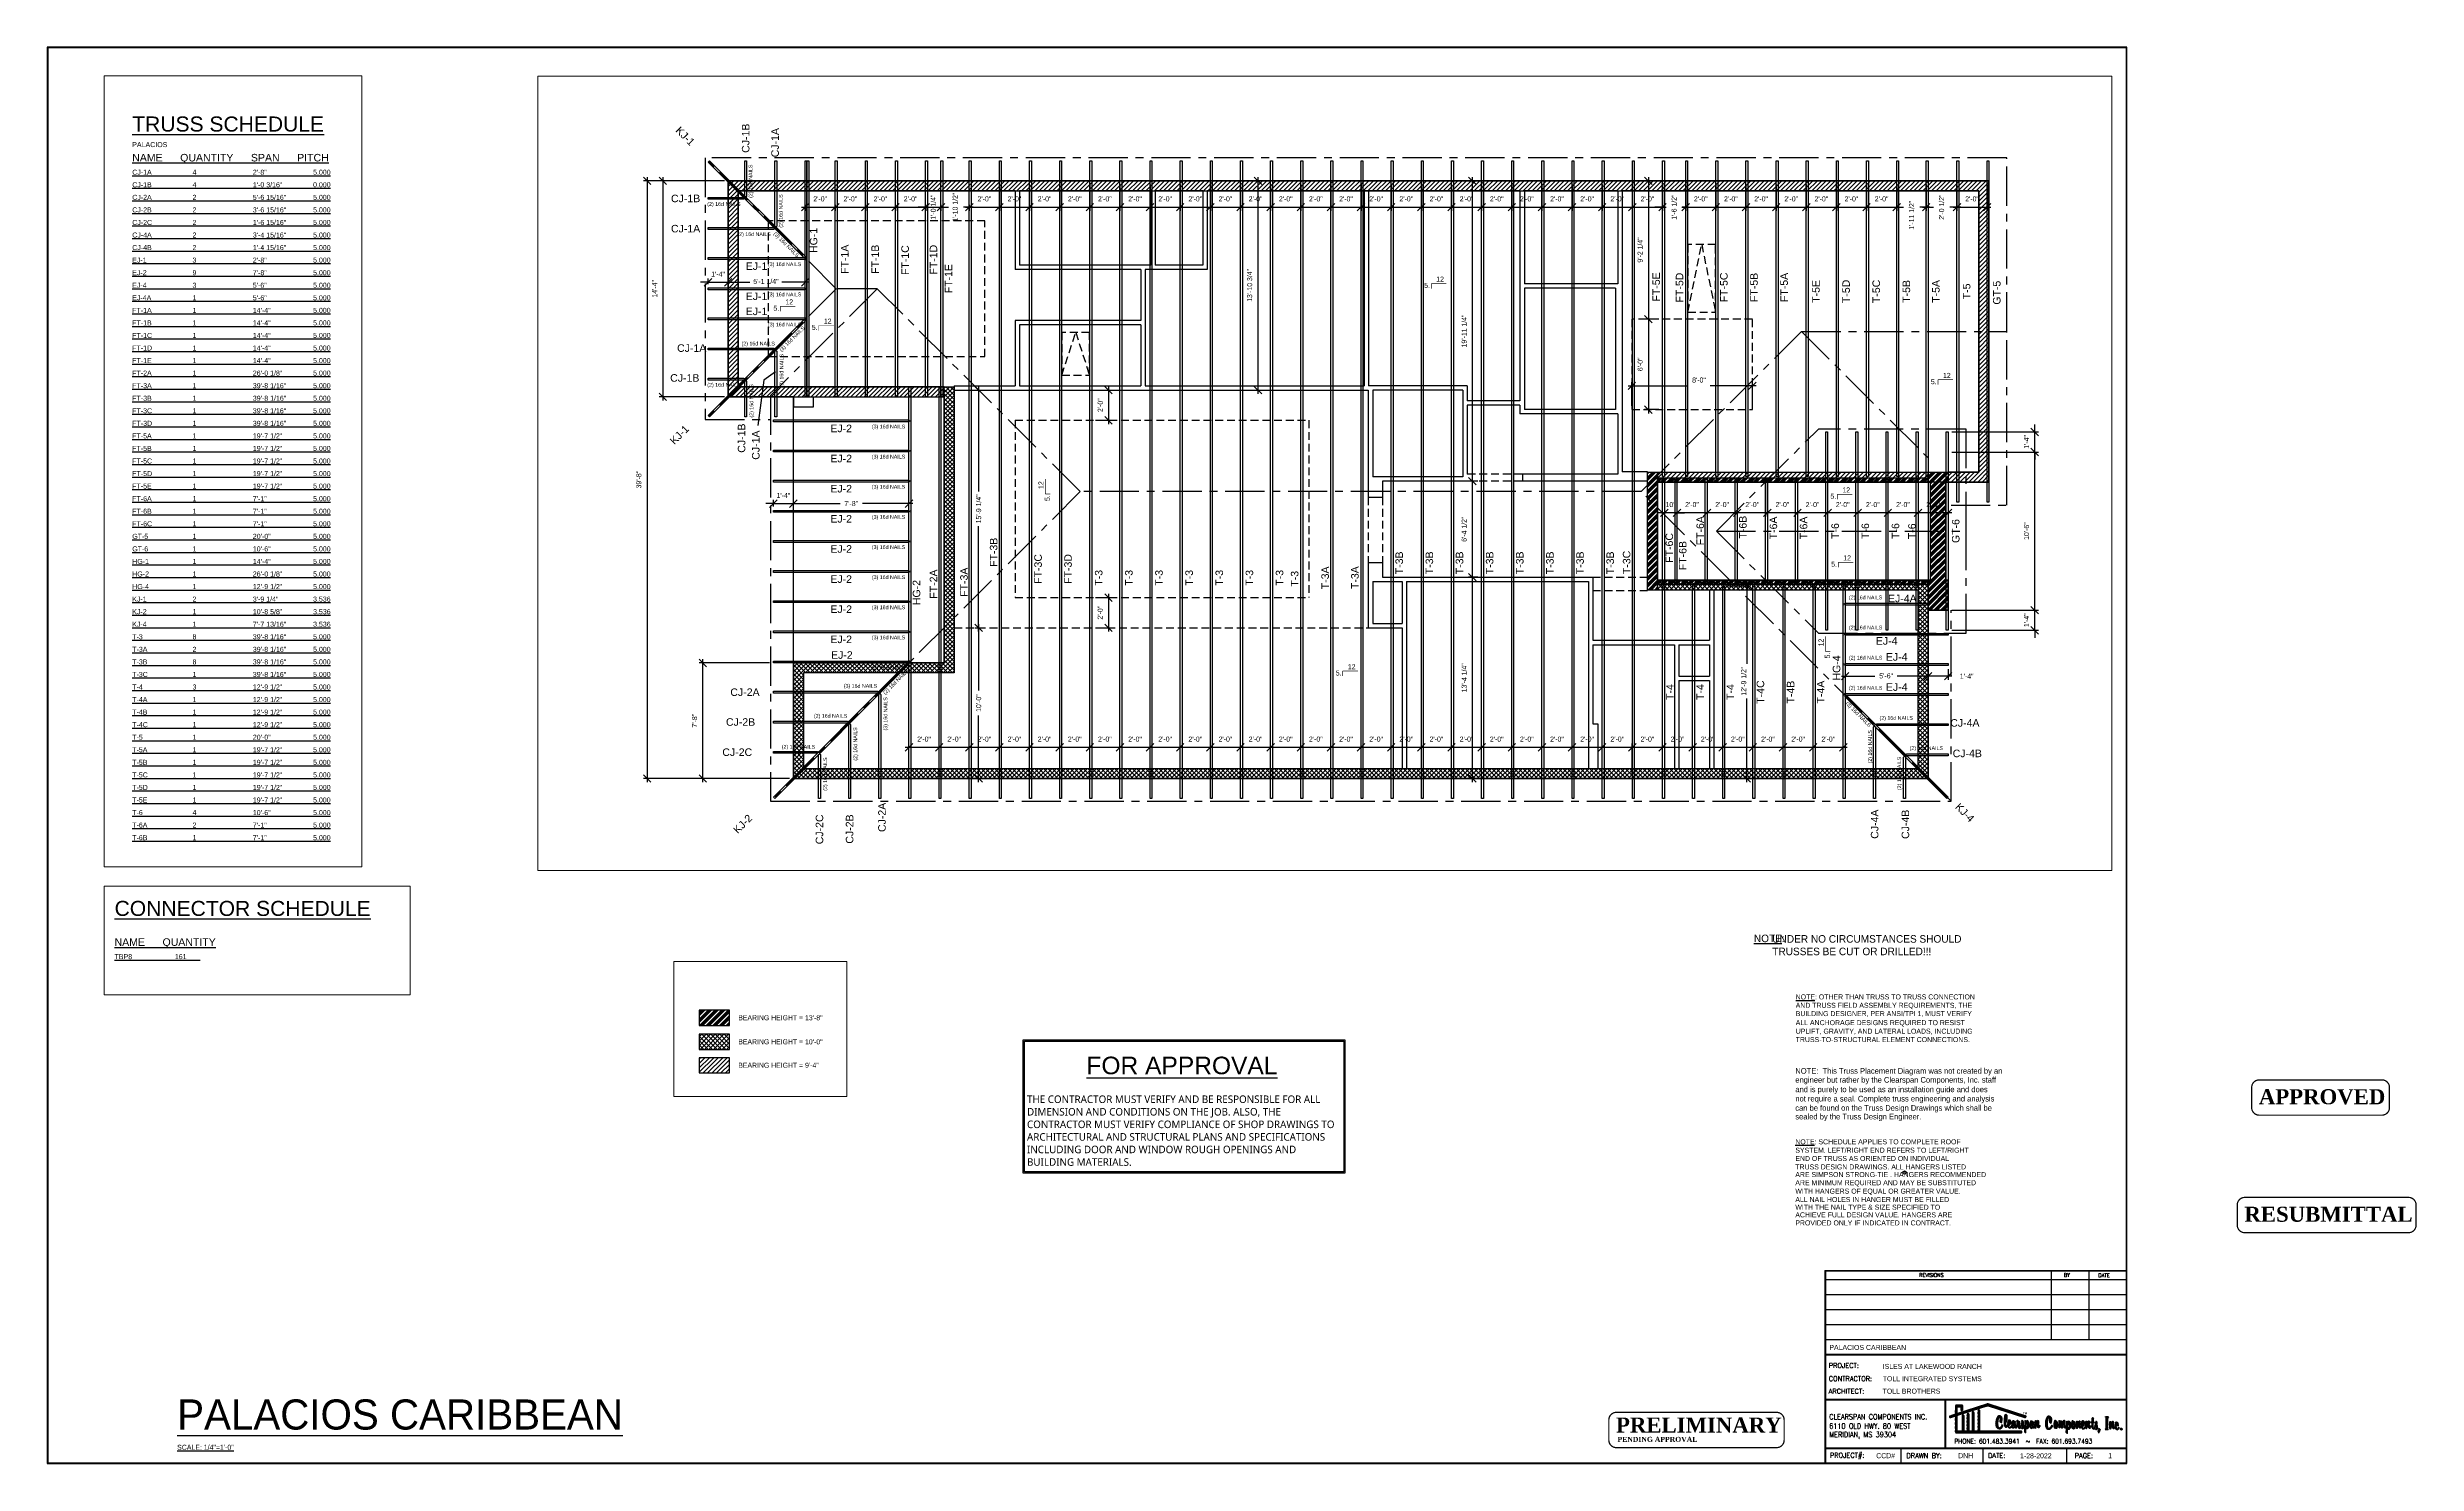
# Paper-space layout 'Roof' of a CAD drawing. Header units: inches. Extents: x 29 to 1916, y 4 to 1132.
# The model-space entities are those that its viewports show. They can reach past a viewport. Long polylines and large blocks are cut down to what shows.
import ezdxf
from ezdxf.enums import TextEntityAlignment as Align

# ---------------------------------------------------------------- set-up
doc = ezdxf.new("R2010")
doc.units = ezdxf.units.IN
doc.header["$LTSCALE"] = 25
doc.header["$MEASUREMENT"] = 0
doc.linetypes.add('CENTER', pattern=[2, 1.25, -0.25, 0.25, -0.25])
doc.linetypes.add('HIDDEN', pattern=[0.375, 0.25, -0.125])
for name, color, linetype in [('1WDOOR', 3, 'Continuous'), ('1WEXTERIOR', 150, 'Continuous'), ('1WINTERIOR', 4, 'Continuous'), ('R_connectors', 150, 'Continuous'), ('R_connectors_text', 150, 'Continuous'), ('RDIM', 2, 'Continuous'), ('RMARK', 80, 'Continuous'), ('ROOF', 7, 'CENTER'), ('RTRUSS', 30, 'Continuous')]:
    doc.layers.add(name, color=color, linetype=linetype)
doc.layers.add('VPORT', color=11, linetype='Continuous', plot=False)
doc.styles.add('APPROVED', font='timesbd.ttf', dxfattribs={"height": 12})
doc.styles.add('Dim', font='ARIALN.TTF')
doc.styles.add('HALF', font='ROMAND', dxfattribs={"height": 0.06})
doc.styles.add('Plane', font='arial.ttf')
doc.styles.add('ROMAND', font='ROMAND', dxfattribs={"height": 0.08})
doc.dimstyles.new('Clearspan', dxfattribs={"dimscale": 48, "dimtxt": 0.083333, "dimasz": 0.125, "dimexe": 0.0625, "dimexo": 0.0625, "dimgap": 0.09375, "dimtad": 1, "dimtoh": 1, "dimdec": 4, "dimzin": 3, "dimdsep": 46, "dimlunit": 4, "dimtxsty": 'Dim', "dimblk": 'OBLIQUE', "dimcen": 0.09375, "dimdle": 0.0625, "dimazin": 0, "dimtfac": 1, "dimtdec": 4, "dimtix": 1, "dimtmove": 2, "dimatfit": 3, "dimfxl": 1, "dimfrac": 2, "dimtolj": 1, "dimtzin": 3, "dimarcsym": 0})
pattern_1 = [(45, (-1690.1013, 203.2754), (-0.44194174, 0.44194174), [])]

# ---------------------------------------------------------------- blocks, each defined once
blk = doc.blocks.new('APPROVED')
at = {"const_width": 1}
blk.add_lwpolyline([(6, 28.1), (103.7, 28.1, -0.414214), (109.7, 22.1), (109.7, 6, -0.414214), (103.7, 0), (6, 0, -0.414214), (0, 6), (0, 22.1, -0.414214)], format="xyb", close=True, dxfattribs=at)
at = {"style": 'APPROVED'}
blk.add_text('APPROVED', height=12, dxfattribs=at).set_placement((5.7, 8.7))
blk = doc.blocks.new('FOR APPROVAL')
for points in [[(4.6, 110.3), (260.9, 110.3), (260.9, 4.2), (4.6, 4.2)], [(5.6, 109.3), (259.9, 109.3), (259.9, 5.2), (5.6, 5.2)]]:
    blk.add_lwpolyline(points, close=True)
at = {"attachment_point": 1, "style": 'APPROVED'}
for s, width, heights, insert, char_height in [('{\\fSwis721 BdOul BT|b0|i0|c0|p82;\\LFOR APPROVAL}', 155.165, [22.2], (55, 97), 14), ('{\\fLucida Sans Typewriter|b0|i0|c0|p49;THE\\fSegoe MDL2 Assets|b0|i0|c0|p18; \\fLucida Sans Typewriter|b0|i0|c0|p49;CONTRACTOR MUST VERIFY AND BE RESPONSIBLE FOR ALL DIMENSION AND CONDITIONS ON THE JOB. ALSO, THE CONTRACTOR MUST VERIFY COMPLIANCE OF SHOP DRAWINGS TO ARCHITECTURAL AND STRUCTURAL PLANS AND SPECIFICATIONS INCLUDING DOOR AND WINDOW ROUGH OPENINGS AND BUILDING MATERIALS.}', 249.674, [57.8], (7.7, 66.1), 6)]:
    blk.add_mtext_dynamic_manual_height_columns(s, width=width, gutter_width=60, heights=heights, dxfattribs=dict(at, insert=insert, char_height=char_height))
blk = doc.blocks.new('PRELIMINARY')
at = {"const_width": 1}
blk.add_lwpolyline([(6, 28.1), (133.6, 28.1, -0.414214), (139.6, 22.1), (139.6, 6, -0.414214), (133.6, 0), (6, 0, -0.414214), (0, 6), (0, 22.1, -0.414214)], format="xyb", close=True, dxfattribs=at)
at = {"style": 'APPROVED'}
for s, height, p in [('PRELIMINARY', 12, (5.7, 12)), ('PENDING APPROVAL', 4, (6.9, 4.6))]:
    blk.add_text(s, height=height, dxfattribs=at).set_placement(p)
blk = doc.blocks.new('RESUBMITTAL')
at = {"const_width": 1}
blk.add_lwpolyline([(6, 28.1), (136.4, 28.1, -0.414214), (142.4, 22.1), (142.4, 6, -0.414214), (136.4, 0), (6, 0, -0.414214), (0, 6), (0, 22.1, -0.414214)], format="xyb", close=True, dxfattribs=at)
at = {"style": 'APPROVED'}
blk.add_text('RESUBMITTAL', height=12, dxfattribs=at).set_placement((5.7, 8.7))
blk = doc.blocks.new('HngRoofNote')
blk.add_circle((87.6, 29.6), 1.35)
for s, height, p in [('%%uNOTE%%U: SCHEDULE APPLIES TO COMPLETE ROOF ', 4, (0.6, 52.1)), ('SYSTEM. LEFT/RIGHT END REFERS TO LEFT/RIGHT ', 4, (0.6, 45.4)), ('END OF TRUSS AS ORIENTED ON INDIVIDUAL ', 4, (0.6, 38.8)), ('ARE SIMPSON STRONG-TIE . HANGERS RECOMMENDED ', 4, (0.6, 26)), ('ARE MINIMUM REQUIRED AND MAY BE SUBSTITUTED ', 4, (0.6, 19.5)), ('TRUSS DESIGN DRAWINGS. ALL HANGERS LISTED ', 4, (0.6, 32.1)), ('R', 1.5, (87.2, 28.8)), ('WITH HANGERS OF EQUAL OR GREATER VALUE. ', 4, (0.6, 12.8)), ('ALL NAIL HOLES IN HANGER MUST BE FILLED ', 4, (0.6, 6.1)), ('WITH THE NAIL TYPE & SIZE SPECIFIED TO ', 4, (0.6, 0)), ('ACHIEVE FULL DESIGN VALUE. HANGERS ARE ', 4, (0.6, -6.1)), ('PROVIDED ONLY IF INDICATED IN CONTRACT.', 4, (0.6, -12.5))]:
    blk.add_text(s, height=height).set_placement(p)
blk = doc.blocks.new('ROOF HANGER NOTE')
blk.add_blockref('HngRoofNote', (1230.7, 829.6))
blk = doc.blocks.new('CUT')
for s, p in [('%%uNOTE%%u:', (-101.3, 1.8)), ('     UNDER NO CIRCUMSTANCES SHOULD', (-97.8, 1.4)), ('     TRUSSES BE CUT OR DRILLED!!!', (-97.8, -8.6))]:
    blk.add_text(s, height=6).set_placement(p)
blk = doc.blocks.new('TRUSS CUT NOTE')
blk.add_blockref('CUT', (763.5, 209.2))
blk = doc.blocks.new('HngTrussDisclaimer')
for s, p in [('%%uNOTE%%U: OTHER THAN TRUSS TO TRUSS CONNECTION ', (0.6, 36.1)), ('AND TRUSS FIELD ASSEMBLY REQUIREMENTS, THE ', (0.6, 29.4)), ('ALL ANCHORAGE DESIGNS REQUIRED TO RESIST ', (0.6, 15.6)), ('BUILDING DESIGNER, PER ANSI/TPI 1, MUST VERIFY ', (0.6, 22.8)), ('TRUSS-TO-STRUCTURAL ELEMENT CONNECTIONS.', (0.6, 2.1)), ('UPLIFT, GRAVITY, AND LATERAL LOADS, INCLUDING', (0.6, 8.8))]:
    blk.add_text(s, height=4).set_placement(p)
blk = doc.blocks.new('TRUSS HANGER DISCLAIMER')
blk.add_blockref('HngTrussDisclaimer', (1230.9, 828.5))
blk = doc.blocks.new('PlacementNote')
at = {"lineweight": -3}
for s, p in [('engineer but rather by the Clearspan Components, Inc. staff', (39, 40.5)), ('NOTE:  This Truss Placement Diagram was not created by an', (39, 47.6)), ('and is purely to be used as an installation guide and does ', (39, 32.9)), ('can be found on the Truss Design Drawings which shall be ', (39, 18.1)), ('not require a seal. Complete truss engineering and analysis ', (39, 25.5)), ('sealed by the Truss Design Engineer.', (39, 11.2))]:
    blk.add_text(s, height=4.5, dxfattribs=at).set_placement(p)
blk = doc.blocks.new('TRUSS PLACEMENT NOTE')
blk.add_blockref('PlacementNote', (1189.1, 825.5))
blk = doc.blocks.new('CLEARSPAN_MASTER')
h = blk.add_hatch()
h.set_pattern_fill('ANSI31', color=256, scale=5, style=0)
h.set_pattern_definition(pattern_1)
h.paths.add_polyline_path([(110.7, 85.9), (110.3, 86), (109.8, 86.1), (109.2, 86.1), (108.5, 86), (107.6, 85.7), (106.7, 85.4), (22.4, 58.2), (22.3, 58.7), (22.3, 59.1), (22.3, 59.7), (22.3, 77), (22.5, 77.2), (22.9, 77.3), (32, 77.3), (32.5, 76.9), (32.6, 76.1), (32.6, 69.1), (32.8, 68.4), (33.1, 68), (33.5, 67.5), (34.2, 67.1), (35, 66.9), (35.7, 67), (36.4, 67.2), (37.1, 67.6), (37.5, 68.1), (37.8, 68.8), (37.8, 69.5), (37.8, 80.7), (37.7, 81.2), (37.3, 81.7), (36.8, 82.1), (36.1, 82.3), (35.6, 82.4), (34.9, 82.4), (19.6, 82.4), (19, 82.3), (18.5, 82), (18, 81.6), (17.6, 81.1), (17.3, 80.4), (17.1, 79.7), (17, 78.8), (17, 56.6), (16.6, 56.4), (15.9, 56.1), (0.6, 51), (0.1, 50.7), (-0.2, 49.9), (-0.3, 49.3), (-0.2, 48.4), (0.1, 47.7), (0.5, 47.2), (1.2, 46.9), (1.9, 46.8), (2.6, 46.8), (3.4, 46.9), (16.7, 51.3), (17, 50.8), (17, 50.4), (17, 5.6), (17.1, 5), (17.4, 4.2), (17.8, 3.6), (18.4, 3), (19, 2.8), (20, 2.6), (21.1, 2.5), (205.7, 2.5), (206.8, 3.1), (207.5, 3.9), (207.8, 5), (207.8, 6.2), (207.4, 7), (206.7, 7.6), (205.9, 7.8), (22.6, 7.8), (22.3, 8.4), (22.3, 9.3), (22.3, 52.3), (22.5, 52.8), (22.8, 53), (23.8, 53.3), (107.9, 80.4), (108.5, 80.6), (109.4, 80.7), (110.3, 80.6), (111.2, 80.3), (215.5, 47.2), (216.7, 46.9), (217.9, 46.8), (218.6, 47.1), (219.3, 47.7), (219.7, 48.4), (219.9, 49.4), (219.8, 50.4), (219.3, 51.2), (218.7, 51.6), (217.2, 52.1)])
h = blk.add_hatch()
h.set_pattern_fill('ANSI31', color=256, scale=6, style=0)
h.set_pattern_definition([(45, (-1690.1013, 203.2754), (-0.5303301, 0.5303301), [])])
h.paths.add_polyline_path([(87.2, 65.9), (87.1, 66.8), (86.8, 67.3), (86.4, 67.9), (86, 68.3), (85.4, 68.5), (84.7, 68.6), (84, 68.6), (83.4, 68.4), (82.9, 68.1), (82.4, 67.7), (82.1, 67.2), (82, 66.5), (81.9, 65.9), (81.9, 7.8), (83.4, 7.8), (83.4, 65.8), (83.5, 66.6), (84, 67.1), (85, 67.1), (85.6, 66.6), (85.8, 65.8), (85.8, 8.7), (85.8, 7.8), (87.2, 7.8), (87.2, 8.6)])
h.paths.add_polyline_path([(68.9, 7.8), (70.4, 7.8), (70.4, 60.5), (70.3, 61.4), (70, 61.9), (69.6, 62.4), (69.1, 62.8), (68.5, 63.1), (67.9, 63.2), (67.2, 63.1), (66.6, 62.9), (66.1, 62.6), (65.6, 62.2), (65.3, 61.8), (65.2, 61.1), (65.1, 60.5), (65.1, 7.8), (66.6, 7.8), (66.6, 60.4), (66.7, 61.2), (67.2, 61.6), (68.2, 61.7), (68.8, 61.1), (68.9, 60.3)])
h.paths.add_polyline_path([(56, 55.8), (55.8, 56.7), (55.6, 57.2), (55.2, 57.7), (54.7, 58.1), (54.1, 58.4), (53.5, 58.5), (52.7, 58.4), (52.2, 58.3), (51.6, 57.9), (51.2, 57.6), (50.8, 57.1), (50.7, 56.4), (50.6, 55.8), (50.6, 7.8), (52.1, 7.8), (52.1, 55.7), (52.2, 56.5), (52.7, 56.9), (53.8, 57), (54.4, 56.4), (54.5, 55.6), (54.5, 7.8), (56, 7.8)])
h.paths.add_polyline_path([(40.3, 7.8), (41.8, 7.8), (41.8, 51.2), (41.6, 52.1), (41.3, 52.6), (41, 53.2), (40.5, 53.6), (39.9, 53.8), (39.3, 53.9), (38.5, 53.9), (37.9, 53.7), (37.4, 53.4), (37, 53), (36.6, 52.5), (36.5, 51.9), (36.4, 51.3), (36.4, 7.8), (37.9, 7.8), (37.9, 51.1), (38, 51.9), (38.5, 52.4), (39.6, 52.4), (40.1, 51.9), (40.3, 51.1)])
h = blk.add_hatch()
h.set_pattern_fill('ANSI31', color=256, scale=5, style=0)
h.set_pattern_definition(pattern_1)
h.paths.add_polyline_path([(150.3, 48.8), (150.2, 48.9), (150.1, 49.1), (150.1, 49.3), (150, 49.4), (149.9, 49.6), (149.8, 49.7), (149.7, 49.9), (149.6, 50), (149.5, 50.1), (149.4, 50.3), (149.3, 50.4), (149.2, 50.5), (149.1, 50.7), (149, 50.8), (148.9, 50.9), (148.7, 51), (148.6, 51.1), (148.5, 51.2), (148.3, 51.3), (148.2, 51.5), (148.1, 51.6), (148, 51.6), (147.8, 51.7), (147.7, 51.8), (147.6, 51.9), (147.4, 52), (147.3, 52.1), (147.2, 52.2), (147, 52.2), (146.9, 52.3), (146.7, 52.3), (146.6, 52.4), (146.4, 52.5), (146.2, 52.5), (146.1, 52.5), (145.9, 52.6), (145.7, 52.6), (145.5, 52.6), (145.3, 52.7), (145.1, 52.7), (144.9, 52.7), (144.7, 52.7), (144.5, 52.7), (144.3, 52.8), (144.1, 52.8), (143.9, 52.8), (143.7, 52.8), (143.5, 52.8), (143.2, 52.8), (143, 52.7), (142.7, 52.7), (142.3, 52.7), (141.8, 52.7), (141.7, 52.6), (141.3, 52.5), (141.1, 52.4), (140.9, 52.2), (140.7, 52.1), (140.5, 52), (140.3, 51.9), (140.1, 51.7), (139.9, 51.6), (139.8, 51.4), (139.6, 51.3), (139.5, 51.1), (139.4, 51), (139.2, 50.9), (139.1, 50.7), (139, 50.6), (138.9, 50.4), (138.7, 50.3), (138.6, 50.1), (138.5, 49.9), (138.4, 49.7), (138.2, 49.5), (138.1, 49.2), (137.9, 49), (137.8, 48.7), (137.6, 48.4), (137.4, 48.2), (137.2, 47.8), (137, 47.5), (136.8, 47.1), (136.6, 46.8), (136.4, 46.4), (136.2, 46), (136, 45.6), (135.9, 45.2), (135.7, 44.8), (135.5, 44.4), (135.4, 44), (135.2, 43.6), (135.1, 43.1), (135, 42.7), (134.8, 42.2), (134.7, 41.7), (134.6, 41.2), (134.4, 40.7), (134.3, 40.2), (134.2, 39.7), (134.1, 39.2), (134, 38.6), (133.9, 38.1), (133.8, 37.6), (133.7, 37), (133.6, 36.5), (133.5, 36), (133.4, 35.4), (133.4, 34.9), (133.3, 34.4), (133.3, 33.8), (133.2, 33.3), (133.2, 32.8), (133.1, 32.3), (133.1, 31.8), (133, 31.3), (133, 30.8), (133, 30.3), (132.9, 29.8), (132.9, 29.4), (132.9, 28.9), (132.9, 28.5), (132.9, 28.1), (132.9, 27.6), (132.9, 27.2), (132.9, 26.8), (133, 26.4), (133, 25.9), (133.1, 25.5), (133.1, 25), (133.2, 24.5), (133.3, 24.1), (133.3, 23.6), (133.4, 23.1), (133.5, 22.6), (133.6, 22.2), (133.7, 21.8), (133.8, 21.3), (133.9, 20.9), (134, 20.6), (134.1, 20.2), (134.2, 19.8), (134.3, 19.5), (134.5, 19.2), (134.6, 18.9), (134.7, 18.6), (134.9, 18.3), (135, 18.1), (135.2, 17.8), (135.3, 17.6), (135.4, 17.4), (135.6, 17.2), (135.7, 17), (135.9, 16.8), (136, 16.6), (136.2, 16.4), (136.3, 16.2), (136.5, 16), (136.7, 15.8), (136.8, 15.7), (137, 15.5), (137.2, 15.3), (137.4, 15.2), (137.6, 15), (137.9, 14.9), (138.1, 14.7), (138.3, 14.6), (138.6, 14.5), (138.8, 14.4), (139.1, 14.3), (139.3, 14.2), (139.6, 14.2), (139.9, 14.1), (140.1, 14), (140.4, 14), (140.7, 13.9), (141, 13.9), (141.2, 13.8), (141.5, 13.8), (141.8, 13.7), (142.1, 13.7), (142.3, 13.7), (142.6, 13.6), (142.9, 13.6), (143.1, 13.6), (143.4, 13.6), (143.6, 13.6), (143.9, 13.6), (144.1, 13.5), (144.3, 13.5), (144.5, 13.6), (144.7, 13.6), (144.9, 13.6), (145.1, 13.6), (145.3, 13.6), (145.4, 13.6), (145.6, 13.7), (145.8, 13.7), (146, 13.8), (146.2, 13.9), (146.4, 14), (146.6, 14.1), (146.8, 14.2), (147, 14.3), (147.3, 14.5), (147.5, 14.6), (147.7, 14.8), (147.9, 15), (148.2, 15.1), (148.4, 15.3), (148.6, 15.5), (148.8, 15.7), (149, 15.9), (149.2, 16.1), (149.4, 16.3), (149.6, 16.5), (149.8, 16.7), (150, 16.9), (150.2, 17.1), (150.3, 17.4), (150.5, 17.6), (150.7, 17.8), (150.8, 18), (151, 18.2), (151.2, 18.4), (151.3, 18.6), (151.4, 18.8), (151.6, 19.1), (151.7, 19.3), (151.8, 19.5), (152, 19.7), (152.1, 19.9), (152.2, 20.1), (152.3, 20.3), (152.5, 20.6), (152.6, 20.8), (152.7, 21), (152.8, 21.1), (152.9, 21.3), (152.9, 21.5), (153, 21.7), (153.1, 21.8), (153.1, 22), (153.2, 22.2), (153.2, 22.3), (153.2, 22.5), (153.3, 22.6), (153.3, 22.8), (153.3, 22.9), (153.3, 23.1), (153.4, 23.3), (153.4, 23.5), (153.4, 23.6), (153.4, 23.8), (153.4, 24), (153.4, 24.2), (153.3, 24.3), (153.3, 24.5), (153.3, 24.7), (153.3, 24.9), (153.2, 25), (153.2, 25.2), (153.1, 25.4), (153.1, 25.5), (153, 25.7), (153, 25.8), (152.9, 25.9), (152.8, 26.1), (152.8, 26.2), (152.7, 26.3), (152.6, 26.4), (152.6, 26.4), (152.5, 26.5), (152.4, 26.5), (152.3, 26.6), (152.2, 26.6), (152.2, 26.6), (152.1, 26.6), (152, 26.6), (151.9, 26.6), (151.8, 26.6), (151.8, 26.6), (151.7, 26.5), (151.6, 26.5), (151.6, 26.5), (151.5, 26.4), (151.4, 26.4), (151.4, 26.3), (151.3, 26.3), (151.2, 26.2), (151.2, 26.1), (151.1, 26), (151, 25.9), (150.9, 25.8), (150.9, 25.7), (150.8, 25.6), (150.7, 25.4), (150.7, 25.3), (150.6, 25.2), (150.5, 25), (150.4, 24.8), (150.3, 24.7), (150.2, 24.5), (150.2, 24.3), (150.1, 24.1), (150, 23.9), (149.9, 23.7), (149.8, 23.5), (149.7, 23.3), (149.5, 23.1), (149.4, 22.9), (149.3, 22.7), (149.2, 22.4), (149.1, 22.2), (148.9, 22), (148.8, 21.8), (148.6, 21.6), (148.5, 21.4), (148.3, 21.1), (148.2, 20.9), (148, 20.7), (147.9, 20.5), (147.7, 20.3), (147.5, 20.1), (147.4, 19.9), (147.2, 19.8), (147, 19.6), (146.9, 19.4), (146.7, 19.3), (146.5, 19.2), (146.4, 19), (146.3, 18.9), (146.1, 18.8), (146, 18.7), (145.8, 18.6), (145.7, 18.5), (145.5, 18.4), (145.4, 18.3), (145.3, 18.2), (145.1, 18.2), (145, 18.1), (144.9, 18), (144.7, 18), (144.6, 17.9), (144.4, 17.9), (144.3, 17.9), (144.1, 17.8), (144, 17.8), (143.8, 17.8), (143.6, 17.8), (143.5, 17.8), (143.3, 17.8), (143.2, 17.8), (143, 17.9), (142.7, 17.9), (142.5, 18), (142.3, 18.2), (142.1, 18.3), (141.9, 18.5), (141.8, 18.6), (141.7, 18.7), (141.6, 18.8), (141.5, 18.9), (141.4, 19), (141.3, 19.1), (141.2, 19.2), (141.1, 19.3), (141, 19.4), (140.9, 19.6), (140.9, 19.7), (140.8, 19.8), (140.7, 20), (140.6, 20.2), (140.6, 20.3), (140.5, 20.5), (140.4, 20.7), (140.4, 20.9), (140.3, 21.1), (140.3, 21.3), (140.2, 21.5), (140.1, 21.7), (140.1, 21.9), (140, 22.1), (139.9, 22.4), (139.9, 22.6), (139.8, 22.8), (139.8, 23), (139.7, 23.3), (139.7, 23.5), (139.6, 23.8), (139.6, 24), (139.6, 24.3), (139.5, 24.6), (139.5, 24.9), (139.4, 25.2), (139.4, 25.5), (139.4, 25.8), (139.3, 26.1), (139.3, 26.4), (139.3, 26.7), (139.2, 27), (139.2, 27.3), (139.2, 27.7), (139.2, 28), (139.2, 28.3), (139.2, 28.6), (139.1, 28.9), (139.1, 29.3), (139.1, 29.6), (139.1, 29.9), (139.1, 30.2), (139.1, 30.5), (139.1, 30.9), (139.1, 31.2), (139.1, 31.5), (139.1, 31.8), (139.1, 32.2), (139.2, 32.5), (139.2, 32.8), (139.2, 33.2), (139.2, 33.5), (139.2, 33.9), (139.2, 34.3), (139.3, 34.6), (139.3, 35), (139.3, 35.3), (139.3, 35.7), (139.4, 36.1), (139.4, 36.4), (139.4, 36.8), (139.5, 37.2), (139.5, 37.5), (139.6, 37.9), (139.6, 38.3), (139.7, 38.6), (139.7, 39), (139.8, 39.4), (139.9, 39.8), (140, 40.1), (140.1, 40.5), (140.1, 40.8), (140.2, 41.1), (140.3, 41.5), (140.4, 41.8), (140.5, 42), (140.6, 42.3), (140.6, 42.6), (140.7, 42.8), (140.8, 43), (140.9, 43.3), (141, 43.5), (141.1, 43.7), (141.1, 43.9), (141.2, 44.1), (141.3, 44.3), (141.4, 44.5), (141.5, 44.7), (141.6, 44.8), (141.7, 45), (141.7, 45.2), (141.8, 45.3), (141.9, 45.5), (142, 45.6), (142.1, 45.8), (142.2, 46), (142.3, 46.1), (142.4, 46.3), (142.5, 46.4), (142.5, 46.6), (142.6, 46.7), (142.7, 46.9), (142.8, 47), (142.9, 47.2), (143, 47.3), (143.2, 47.4), (143.3, 47.5), (143.4, 47.6), (143.5, 47.7), (143.7, 47.8), (143.8, 47.8), (143.9, 47.9), (144.1, 48), (144.2, 48), (144.4, 48), (144.5, 48), (144.6, 48), (144.8, 48), (145.1, 48), (145.3, 47.9), (145.4, 47.8), (145.5, 47.6), (145.6, 47.4), (145.6, 47.2), (145.6, 47), (145.6, 46.9), (145.6, 46.7), (145.6, 46.6), (145.6, 46.4), (145.6, 46.2), (145.6, 46.1), (145.6, 45.9), (145.6, 45.7), (145.6, 45.5), (145.6, 45.3), (145.6, 45.1), (145.6, 44.9), (145.5, 44.7), (145.5, 44.4), (145.5, 44.2), (145.5, 43.9), (145.4, 43.7), (145.4, 43.4), (145.4, 43.2), (145.3, 42.9), (145.3, 42.6), (145.3, 42.4), (145.3, 42.1), (145.3, 41.9), (145.2, 41.6), (145.2, 41.4), (145.2, 41.2), (145.2, 40.9), (145.2, 40.7), (145.2, 40.4), (145.1, 40.2), (145.1, 39.9), (145.1, 39.6), (145, 39.4), (145, 39.1), (145, 38.8), (145, 38.5), (144.9, 38.2), (144.9, 38), (144.9, 37.7), (144.9, 37.4), (144.9, 37.1), (144.9, 36.9), (144.9, 36.6), (144.9, 36.3), (144.9, 36.1), (144.9, 35.8), (144.8, 35.6), (144.8, 35.4), (144.8, 35.1), (144.8, 34.9), (144.8, 34.7), (144.9, 34.6), (144.9, 34.4), (144.9, 34.3), (144.9, 34.1), (144.9, 34), (144.9, 33.9), (144.9, 33.8), (144.9, 33.7), (144.9, 33.6), (145, 33.5), (145, 33.4), (145, 33.3), (145.1, 33.3), (145.1, 33.2), (145.2, 33.1), (145.3, 33), (145.3, 32.9), (145.4, 32.9), (145.5, 32.8), (145.7, 32.7), (145.8, 32.6), (145.9, 32.5), (146, 32.4), (146.2, 32.3), (146.3, 32.3), (146.5, 32.2), (146.6, 32.1), (146.7, 32.1), (146.9, 32), (147, 32), (147.1, 31.9), (147.2, 31.9), (147.4, 31.8), (147.5, 31.8), (147.6, 31.8), (147.7, 31.8), (147.8, 31.8), (148, 31.7), (148.1, 31.7), (148.2, 31.7), (148.3, 31.7), (148.5, 31.7), (148.6, 31.7), (148.7, 31.8), (148.8, 31.8), (149, 31.8), (149.1, 31.8), (149.2, 31.9), (149.3, 31.9), (149.4, 32), (149.5, 32), (149.6, 32.1), (149.7, 32.1), (149.8, 32.2), (149.8, 32.3), (149.9, 32.4), (149.9, 32.5), (150, 32.6), (150.1, 32.7), (150.1, 32.8), (150.1, 32.9), (150.2, 33.1), (150.2, 33.3), (150.3, 33.5), (150.3, 33.7), (150.3, 34), (150.4, 34.3), (150.4, 34.7), (150.5, 35.1), (150.5, 35.5), (150.5, 36), (150.6, 36.4), (150.6, 36.9), (150.6, 37.4), (150.7, 38), (150.7, 38.5), (150.8, 39), (150.8, 39.5), (150.9, 40), (150.9, 40.5), (150.9, 41), (151, 41.5), (151, 42), (151, 42.4), (151.1, 42.9), (151.1, 43.3), (151.1, 43.7), (151.1, 44), (151.1, 44.4), (151.1, 44.7), (151.1, 45), (151.1, 45.3), (151.1, 45.5), (151.1, 45.7), (151.1, 46), (151.1, 46.2), (151, 46.4), (151, 46.5), (151, 46.7), (150.9, 46.9), (150.9, 47.1), (150.8, 47.3), (150.8, 47.5), (150.7, 47.7), (150.6, 47.9), (150.6, 48.1), (150.5, 48.2), (150.4, 48.4), (150.4, 48.6)])
h = blk.add_hatch()
h.set_pattern_fill('ANSI31', color=256, scale=5, style=0)
h.set_pattern_definition(pattern_1)
h.paths.add_polyline_path([(157, 33.9), (157.1, 31.3), (157.1, 29.4), (157.2, 26.9), (157.2, 24.9), (157.4, 23.8), (157.6, 22.3), (157.9, 21.2), (158.5, 20.2), (159.4, 19.3), (160.3, 18.8), (161, 18.5), (162.1, 18.5), (162.6, 18.5), (163.5, 18.7), (164.4, 19.3), (164.9, 19.8), (165.4, 20.7), (165.7, 21.2), (166.4, 21.6), (166.8, 21.6), (167.3, 21.2), (167.4, 20.4), (167.5, 19.6), (167.9, 19), (168.5, 18.3), (169.1, 17.4), (169.7, 17), (170.8, 16.3), (171.7, 15.9), (172.9, 15.7), (174.2, 15.9), (175.4, 16.5), (176.2, 17.4), (177, 18.2), (177.7, 18.8), (178, 19), (178.2, 19.1), (178.5, 19.1), (178.7, 19), (178.8, 18.7), (178.9, 18.4), (179.2, 18), (179.5, 17.6), (180, 16.9), (180.5, 16.5), (181.5, 16.2), (182.3, 16), (183, 15.9), (183.9, 15.9), (184.4, 16), (185, 16.3), (185.2, 16.8), (185.4, 17.3), (185.6, 17.7), (186.1, 17.9), (186.7, 18), (187.1, 17.8), (187.4, 17.4), (187.9, 17.1), (188.6, 16.9), (189.4, 16.8), (190, 16.6), (190.4, 16.4), (190.8, 16.2), (191.5, 16.2), (192.1, 16.3), (192.5, 16.9), (192.8, 17.4), (193.1, 17.8), (193.5, 18.9), (193.6, 20), (194, 21.1), (194.3, 22.5), (194.7, 24.2), (195.2, 25.7), (195.5, 27.7), (195.8, 29.3), (196.1, 30.6), (196.2, 31.6), (196.5, 32), (196.9, 32), (197.2, 31.9), (197.5, 31.3), (197.5, 30.1), (197.4, 28.7), (197.3, 27.3), (197.1, 25.6), (197.1, 24.8), (197, 23.5), (196.8, 22.2), (196.8, 20.9), (196.8, 20), (196.8, 19), (196.8, 18.2), (197.1, 17.4), (197.5, 16.8), (198, 16.1), (199, 15.6), (199.8, 15.3), (200.7, 15), (201.7, 15.2), (202.7, 15.6), (203.2, 16.1), (203.6, 16.4), (204.3, 16.4), (205, 16.2), (205.6, 15.7), (206.7, 15.1), (207.5, 14.9), (208.6, 14.8), (209.7, 14.9), (210.7, 15.1), (211.3, 15.5), (212.2, 16.1), (212.8, 16.8), (213.2, 17.6), (213.3, 18.3), (213.5, 19.9), (213.6, 22), (213.5, 23.4), (213.4, 24.3), (213.1, 25.5), (212.9, 27.1), (212.8, 28.7), (212.5, 30.7), (212.2, 33.4), (212.2, 34.7), (212.2, 35.9), (212.2, 37.3), (212.1, 38), (211.7, 38.5), (211.2, 38.9), (210.3, 39), (209.4, 39), (208.6, 39), (208.1, 38.5), (207.9, 37.7), (207.8, 36.9), (207.5, 35), (207.1, 33.3), (206.8, 32), (206.4, 30.7), (206.2, 29.5), (205.6, 27.7), (205.2, 26.1), (204.8, 24.9), (204.2, 23.3), (203.7, 22.1), (203.3, 20.8), (202.9, 19.8), (202.4, 18.8), (201.9, 18.3), (201.6, 18), (201.4, 18), (201.1, 18.1), (200.8, 18.4), (200.7, 18.8), (200.7, 19.9), (200.9, 22.3), (201.1, 24.9), (201.2, 26.4), (201.4, 28.4), (201.7, 30.4), (202, 32), (202.3, 33.3), (202.3, 34.5), (202.2, 35.4), (202.1, 35.9), (201.6, 36.3), (201.2, 36.5), (200.5, 36.5), (199.7, 36.5), (199.1, 36.5), (198.4, 36.7), (197.9, 36.9), (197.6, 37.5), (197.5, 38.1), (197.1, 38.9), (197, 39.4), (196.5, 39.6), (195.9, 39.6), (195.1, 39.6), (194.5, 39.4), (194.1, 38.8), (193.9, 37.9), (193.7, 37), (193.6, 36.1), (193.7, 35.4), (193.9, 35), (194.1, 34.6), (194.2, 34), (194.1, 32.8), (194, 32.1), (193.8, 30.6), (193.6, 29.3), (193.4, 28.1), (193, 26.4), (192.8, 24.9), (192.6, 23.9), (192.2, 22.6), (191.8, 21.5), (191.4, 20.6), (190.8, 19.8), (190.3, 19.4), (190, 19.3), (189.5, 19.4), (189.3, 19.8), (189.2, 20.4), (189.1, 21.3), (189.1, 22.3), (189.2, 24.3), (189.2, 26), (189.3, 28.1), (189.5, 29.8), (189.7, 31.3), (190, 33.1), (190.2, 34.3), (190.2, 35.3), (189.6, 35.9), (188.7, 36.3), (188, 36.3), (187.4, 36.4), (186.9, 36.8), (186.2, 37.5), (185.7, 38), (185, 38.4), (184.2, 38.7), (183, 38.7), (182.3, 38.5), (181.6, 37.7), (181.1, 36.8), (180.7, 35.9), (180.3, 34.4), (180, 33.8), (179.7, 32.5), (179.4, 31.1), (179.2, 29.7), (178.9, 28.4), (178.8, 27.3), (178.7, 26.2), (178.8, 25.4), (178.7, 24.9), (178.3, 24.3), (177.8, 23.1), (177.1, 22), (176.6, 21.2), (176, 20.4), (175.3, 19.7), (174.8, 19.1), (174.1, 18.7), (173.4, 18.5), (172.7, 18.5), (172, 18.7), (171.6, 19.2), (171.3, 20), (171.1, 21), (171.2, 22.4), (171.8, 23.1), (172.4, 23.6), (173, 24.4), (173.9, 25.5), (174.7, 26.9), (175.1, 28.1), (175.7, 29.6), (176.2, 31.1), (176.7, 33), (176.8, 35), (176.8, 36.7), (176.4, 38.2), (175.9, 39.2), (174.8, 40.1), (173.6, 40.5), (172.2, 40.6), (170.8, 40.4), (169.7, 39.8), (169, 38.9), (168.2, 37.6), (167.8, 36), (167.4, 34.4), (167.2, 32.5), (167, 30.8), (166.9, 29.3), (166.7, 28.2), (166.1, 26.7), (165.7, 25.5), (165.1, 24.3), (164.4, 23.1), (164, 22.4), (163.6, 21.6), (162.8, 21.3), (162.1, 21.5), (161.7, 21.9), (161.6, 23.3), (161.6, 25.5), (161.5, 27.6), (161.6, 29.3), (162.2, 31), (162.8, 32.7), (163.4, 34.3), (163.9, 35.7), (164.6, 37.7), (165, 39.8), (165.6, 42.4), (165.9, 44.4), (166, 46.2), (166.1, 48.7), (166.1, 50.5), (166, 52), (165.7, 53.7), (165.3, 54.6), (164.7, 55.3), (164, 56), (163.3, 56.3), (162.5, 56.4), (161.5, 56.4), (160.7, 56.3), (160.2, 56), (160, 55.7), (159.4, 54.6), (158.7, 52.9), (158.2, 50.7), (157.8, 48.5), (157.5, 45.6), (157.3, 42.6), (157, 39.6), (157, 37)])
h.paths.add_polyline_path([(161.9, 38.1), (161.7, 38.3), (161.7, 39.1), (161.6, 40.8), (161.6, 42.2), (161.7, 44), (161.9, 45.4), (162.1, 46.5), (162.4, 47.7), (162.7, 48.9), (163.1, 49.3), (163.4, 49.2), (163.6, 49.1), (163.7, 48.9), (163.8, 48.3), (163.7, 46.7), (163.6, 45), (163.5, 43.3), (163.4, 42.9), (163.4, 42.3), (163.3, 41.5), (163, 40.5), (162.7, 39.4), (162.5, 38.7), (162.4, 38.3), (162.2, 38.2)], flags=16)
h.paths.add_polyline_path([(171.4, 33.5), (171.7, 35), (171.9, 35.8), (172.3, 36.5), (172.6, 37), (173.2, 37.2), (173.9, 36.9), (174.1, 36.4), (174.1, 35.4), (174.1, 34.4), (173.9, 33.2), (173.6, 31.7), (173.3, 30.7), (172.8, 29), (172.3, 27.8), (171.9, 27.2), (171.4, 27), (171.1, 27.2), (170.8, 27.5), (170.8, 28.1), (170.8, 29), (170.9, 30.1), (171.1, 31.7)], flags=16)
h.paths.add_polyline_path([(183.1, 30.2), (183.5, 32.1), (183.8, 33.1), (184.2, 33.8), (184.6, 34.3), (185.1, 34.3), (185.4, 34), (185.5, 33.4), (185.5, 31.8), (185.5, 30.1), (185.4, 28), (185.3, 26), (185.1, 25), (185, 23.9), (184.7, 21.8), (184.4, 20.5), (184.3, 19.7), (184.1, 19.4), (183.7, 19.3), (182.9, 19.4), (182.6, 19.7), (182.4, 20.2), (182.4, 20.9), (182.4, 22), (182.4, 23.1), (182.5, 24.7), (182.5, 25.9), (182.7, 27.5)], flags=16)
h.paths.add_polyline_path([(206.3, 21.5), (206.7, 22.7), (207.2, 24.1), (207.6, 25.3), (208, 25.8), (208.4, 26), (208.9, 25.9), (209.2, 25.3), (209.3, 24.1), (209.4, 22.3), (209.4, 21.9), (209.5, 21.1), (209.5, 20), (209.5, 18.9), (209.3, 18.2), (208.7, 17.5), (208.1, 17.3), (207.3, 17.3), (206.6, 17.7), (206.1, 18.5), (206, 19.2), (206, 20.1), (206.2, 20.9)], flags=16)
h = blk.add_hatch()
h.set_pattern_fill('ANSI31', color=256, scale=5, style=0)
h.set_pattern_definition(pattern_1)
h.paths.add_polyline_path([(227.9, 23.5), (228.1, 25.3), (228.2, 27.6), (228.3, 29.5), (228.3, 31), (228.2, 32.1), (228.1, 33.7), (228, 34.6), (227.7, 35.5), (227.2, 36.3), (226.6, 37.1), (225.9, 37.7), (225.2, 38.3), (224.6, 38.8), (224, 39.1), (223.2, 38.9), (222.7, 38.5), (222.1, 38), (221.6, 37.3), (221.3, 37), (220.7, 36.9), (220.3, 37.1), (220, 37.6), (219.6, 38.1), (219.3, 38.5), (219, 38.7), (218.3, 38.7), (217.8, 38.7), (217.4, 38.4), (217, 38.2), (216.8, 37.9), (216.8, 37.4), (216.8, 35.2), (216.7, 32.5), (216.4, 28.8), (216.1, 24.6), (216, 21.8), (215.8, 17.4), (215.6, 14.5), (215.8, 12.1), (215.8, 9.9), (215.6, 7.5), (215.6, 5.8), (215.6, 4.6), (215.7, 3.8), (216, 3.4), (216.7, 3), (217.6, 2.9), (218.2, 2.8), (218.8, 2.8), (219.1, 2.9), (219.3, 3.2), (219.4, 3.5), (219.5, 5.3), (219.4, 7.8), (219.5, 10.9), (219.5, 12.3), (219.5, 13.4), (219.6, 14.1), (219.7, 14.5), (220, 14.8), (221.1, 14.8), (221.7, 14.8), (222.4, 14.6), (223.2, 14.6), (223.9, 14.6), (224.5, 14.9), (225.5, 15.6), (226.2, 16.3), (226.8, 17.3), (227.2, 18.7), (227.5, 20.2), (227.6, 21.2)])
h.paths.add_polyline_path([(223.6, 22.9), (223.4, 21.4), (223.2, 20.4), (223.1, 19.7), (222.8, 18.9), (222.6, 18.3), (222.2, 17.8), (221.8, 17.4), (221.2, 17.3), (220.8, 17.4), (220.3, 17.6), (220.1, 17.9), (219.9, 18.4), (220, 19.8), (220, 21.6), (220.1, 23.8), (220.3, 26.2), (220.4, 26.9), (220.6, 28.4), (220.8, 29.4), (220.9, 30.3), (221.1, 31.5), (221.3, 32.2), (221.4, 32.8), (221.7, 33.3), (222, 33.8), (222.2, 34.3), (222.5, 34.5), (222.9, 34.6), (223.2, 34.5), (223.5, 34.2), (223.7, 33.7), (223.8, 33.1), (223.8, 31.9), (223.9, 31.1), (223.9, 29.6), (223.9, 28.3), (223.8, 27), (223.8, 25.7), (223.7, 24.3)], flags=16)
h = blk.add_hatch()
h.set_pattern_fill('ANSI31', color=256, scale=5, style=0)
h.set_pattern_definition(pattern_1)
h.paths.add_polyline_path([(230.8, 20.3), (231, 18.2), (231.5, 17), (232.5, 16), (233.3, 15.6), (234.3, 15.1), (235.4, 15), (236.4, 15.1), (237.1, 15.6), (237.6, 16.2), (237.9, 16.8), (238.2, 17.2), (238.6, 17.4), (239.2, 17.3), (239.7, 16.9), (240.2, 16.5), (240.7, 16.2), (241.4, 16.1), (242.1, 16.1), (242.7, 16.2), (243.3, 16.5), (243.8, 17), (244.3, 17.1), (244.7, 17), (245.4, 16.8), (246, 16.5), (246.8, 16.4), (247.6, 16.4), (248.3, 16.5), (248.6, 17), (248.7, 17.7), (248.9, 19.6), (249.1, 21.2), (249.4, 23.7), (249.7, 25.4), (250.2, 27.2), (250.6, 28.4), (250.8, 29.3), (251.3, 30.2), (251.6, 30.7), (252, 30.8), (252.2, 30.6), (252.3, 30.2), (252.3, 29.2), (252.2, 28.3), (252.2, 27.1), (252.1, 26.3), (252, 23.8), (252, 22.8), (252, 21.7), (252, 20.4), (252.2, 19.6), (252.4, 18.9), (252.8, 18.4), (253.3, 18), (254.3, 17.6), (254.9, 17.4), (255.5, 17.4), (256.1, 17.3), (256.9, 17.4), (257.5, 17.7), (258.1, 18), (258.6, 18.5), (259, 19), (259.6, 20.1), (259.9, 20.8), (260.2, 21.7), (260.4, 22.6), (260.7, 23.6), (260.8, 24.1), (260.8, 24.7), (260.7, 25.1), (260.5, 25.2), (260.2, 25.2), (259.9, 25.1), (259.7, 24.8), (259.5, 24.3), (259.3, 23.7), (259.1, 23.1), (258.7, 22.2), (258.2, 21.4), (257.8, 20.8), (257.4, 20.6), (256.9, 20.5), (256.5, 20.8), (256.4, 21.1), (256.3, 22.1), (256.3, 25.4), (256.3, 28.7), (256.7, 32.3), (256.9, 34.3), (257.2, 36), (257.1, 37.2), (257, 37.8), (256.6, 38.3), (255.9, 38.7), (255.1, 38.9), (254.2, 38.9), (253.5, 38.5), (252.8, 38.1), (252.4, 37.3), (251.7, 36), (251.3, 35.3), (251, 34.5), (250.6, 33.8), (250.4, 33.4), (250.2, 33.1), (249.9, 33.1), (249.7, 33.2), (249.6, 33.6), (249.6, 34.4), (249.6, 35), (249.8, 35.5), (250, 36), (250.1, 36.4), (250.1, 36.9), (250.1, 37.3), (250.1, 37.7), (249.8, 37.9), (249.3, 37.9), (248.6, 38), (247.8, 38), (247.3, 37.9), (246.8, 37.7), (246.2, 37.4), (245.3, 36.9), (245.2, 36.4), (245.1, 35.8), (244.9, 32.8), (244.8, 30.1), (244.6, 27.9), (244.6, 25.7), (244.5, 23), (244.1, 21.3), (243.7, 20.4), (243.2, 19.6), (242.6, 19), (242.1, 18.7), (241.7, 18.8), (241.3, 19.3), (241.2, 20.1), (241.2, 21.7), (241.3, 24.9), (241.4, 27.1), (241.6, 28.7), (241.8, 30.6), (241.9, 31.6), (242.1, 32.1), (242.2, 32.7), (242.2, 33.3), (242.2, 34), (242.2, 34.5), (241.9, 34.9), (241.5, 35.3), (241.1, 35.5), (240.7, 35.6), (240, 35.6), (239.3, 35.8), (238.9, 36.2), (238.3, 36.7), (237.9, 37.1), (237.4, 37.4), (236.9, 37.8), (236.2, 37.8), (235.4, 37.9), (234.7, 37.6), (234.2, 37.3), (233.6, 36.5), (233.2, 35.6), (232.9, 34.8), (232.1, 32.7), (231.4, 29.9), (231, 26.5), (230.8, 22.9)])
h.paths.add_polyline_path([(234.5, 22), (234.5, 23.6), (234.6, 25.7), (234.6, 27.1), (234.8, 28.6), (235, 30), (235.4, 31.3), (235.5, 31.8), (235.8, 32.5), (236, 33), (236.3, 33.4), (236.6, 33.8), (236.9, 33.9), (237.3, 33.8), (237.7, 33.5), (237.9, 33.2), (237.9, 32.7), (237.9, 32.4), (237.9, 31.5), (237.9, 30.5), (237.8, 28.9), (237.7, 27.6), (237.7, 26.4), (237.5, 25.2), (237.4, 23.9), (237.3, 22.6), (237.3, 22.1), (237.2, 21.4), (237.1, 20.9), (237, 20.4), (236.9, 19.9), (236.7, 19.3), (236.4, 18.9), (236, 18.5), (235.6, 18.4), (235.2, 18.4), (234.8, 18.7), (234.6, 19), (234.5, 19.6), (234.5, 20.8)], flags=16)
h = blk.add_hatch()
h.set_pattern_fill('ANSI31', color=256, scale=5, style=0)
h.set_pattern_definition(pattern_1)
h.paths.add_polyline_path([(293.8, 43.1), (293.8, 43.4), (293.8, 43.6), (293.7, 43.8), (293.7, 44), (293.7, 44.1), (293.7, 44.3), (293.7, 44.5), (293.7, 44.7), (293.6, 44.8), (293.6, 45), (293.6, 45.2), (293.5, 45.4), (293.5, 45.5), (293.5, 45.7), (293.4, 45.9), (293.4, 46), (293.3, 46.2), (293.3, 46.4), (293.2, 46.5), (293.1, 46.7), (293.1, 46.9), (293, 47), (293, 47.2), (292.9, 47.3), (292.8, 47.5), (292.8, 47.6), (292.7, 47.8), (292.6, 47.9), (292.6, 48.1), (292.5, 48.2), (292.4, 48.4), (292.3, 48.5), (292.2, 48.7), (292.1, 48.8), (292, 49), (291.9, 49.1), (291.8, 49.3), (291.7, 49.4), (291.5, 49.6), (291.4, 49.7), (291.3, 49.9), (291.1, 50), (291, 50.1), (290.8, 50.2), (290.7, 50.3), (290.6, 50.4), (290.4, 50.5), (290.3, 50.6), (290.1, 50.6), (290, 50.7), (289.8, 50.8), (289.7, 50.9), (289.5, 50.9), (289.3, 51), (289.2, 51), (289, 51.1), (288.9, 51.1), (288.7, 51.2), (288.6, 51.2), (288.4, 51.3), (288.2, 51.3), (288.1, 51.4), (287.9, 51.4), (287.7, 51.4), (287.5, 51.4), (287.3, 51.5), (287, 51.5), (286.8, 51.5), (286.6, 51.5), (286.3, 51.5), (286.1, 51.5), (285.9, 51.5), (285.7, 51.5), (285.5, 51.5), (285.3, 51.5), (285.1, 51.5), (284.9, 51.5), (284.8, 51.5), (284.6, 51.5), (284.4, 51.4), (284.3, 51.4), (284.1, 51.3), (284, 51.3), (283.8, 51.2), (283.7, 51.2), (283.5, 51.1), (283.4, 51.1), (283.2, 51), (283.1, 50.9), (282.9, 50.8), (282.8, 50.7), (282.6, 50.7), (282.5, 50.6), (282.4, 50.5), (282.2, 50.4), (282.1, 50.3), (282, 50.2), (281.9, 50.1), (281.8, 50), (281.7, 49.9), (281.6, 49.8), (281.5, 49.7), (281.4, 49.6), (281.4, 49.5), (281.3, 49.4), (281.2, 49.3), (281, 49.1), (280.9, 48.9), (280.8, 48.7), (280.6, 48.4), (280.3, 48), (280.1, 47.5), (280, 47.4), (279.9, 47.2), (279.8, 47), (279.6, 46.8), (279.5, 46.6), (279.4, 46.5), (279.3, 46.3), (279.2, 46.1), (279.1, 45.9), (279, 45.7), (279, 45.5), (278.9, 45.3), (278.8, 45.1), (278.7, 44.9), (278.6, 44.7), (278.5, 44.5), (278.4, 44.3), (278.3, 44), (278.2, 43.8), (278.1, 43.6), (278, 43.4), (277.9, 43.1), (277.8, 42.9), (277.7, 42.7), (277.7, 42.4), (277.6, 42.2), (277.5, 42), (277.4, 41.8), (277.4, 41.5), (277.3, 41.3), (277.2, 41.1), (277.2, 40.8), (277.1, 40.6), (277, 40.3), (277, 40.1), (276.9, 39.8), (276.8, 39.5), (276.8, 39.3), (276.7, 39), (276.6, 38.7), (276.5, 38.4), (276.5, 38.1), (276.4, 37.7), (276.3, 37.4), (276.3, 37.1), (276.2, 36.7), (276.1, 36.4), (276.1, 36.1), (276, 35.8), (275.9, 35.5), (275.9, 35.2), (275.9, 34.9), (275.8, 34.6), (275.8, 34.3), (275.8, 34), (275.8, 33.7), (275.7, 33.5), (275.7, 33.2), (275.7, 32.9), (275.7, 32.6), (275.7, 32.3), (275.7, 32.1), (275.6, 31.7), (275.6, 31.4), (275.6, 31.1), (275.6, 30.7), (275.6, 30.4), (275.6, 30), (275.6, 29.6), (275.6, 29.2), (275.6, 28.8), (275.6, 28.3), (275.6, 27.9), (275.6, 27.5), (275.6, 27), (275.6, 26.6), (275.6, 26.1), (275.7, 25.7), (275.7, 25.3), (275.7, 24.8), (275.8, 24.4), (275.8, 24), (275.9, 23.5), (275.9, 23.1), (276, 22.7), (276, 22.3), (276.1, 21.9), (276.2, 21.5), (276.3, 21.2), (276.3, 20.8), (276.4, 20.4), (276.5, 20), (276.6, 19.6), (276.7, 19.3), (276.8, 18.9), (276.9, 18.6), (277, 18.3), (277.1, 18), (277.2, 17.8), (277.3, 17.5), (277.4, 17.3), (277.5, 17.1), (277.6, 16.9), (277.7, 16.7), (277.8, 16.6), (277.9, 16.4), (278, 16.2), (278.1, 16), (278.2, 15.9), (278.3, 15.7), (278.4, 15.5), (278.5, 15.4), (278.6, 15.2), (278.7, 15.1), (278.8, 15), (278.9, 14.8), (279, 14.7), (279.1, 14.6), (279.2, 14.4), (279.3, 14.3), (279.4, 14.2), (279.6, 14.1), (279.7, 13.9), (279.9, 13.8), (280, 13.7), (280.2, 13.6), (280.3, 13.5), (280.5, 13.4), (280.7, 13.3), (280.9, 13.2), (281, 13.1), (281.2, 13), (281.4, 13), (281.6, 12.9), (281.8, 12.8), (282, 12.8), (282.2, 12.7), (282.4, 12.6), (282.6, 12.6), (282.9, 12.5), (283.1, 12.5), (283.4, 12.4), (283.6, 12.4), (283.8, 12.3), (284.1, 12.3), (284.3, 12.3), (284.5, 12.3), (284.7, 12.2), (284.9, 12.2), (285.1, 12.2), (285.3, 12.2), (285.5, 12.2), (285.7, 12.2), (285.9, 12.2), (286.1, 12.2), (286.3, 12.3), (286.6, 12.3), (286.8, 12.3), (287, 12.3), (287.2, 12.4), (287.4, 12.4), (287.5, 12.4), (287.7, 12.5), (287.9, 12.5), (288.1, 12.5), (288.2, 12.6), (288.4, 12.7), (288.5, 12.7), (288.7, 12.8), (288.9, 12.9), (289.1, 13), (289.2, 13.1), (289.4, 13.2), (289.6, 13.3), (289.8, 13.5), (290, 13.6), (290.1, 13.7), (290.3, 13.8), (290.5, 13.9), (290.6, 14.1), (290.8, 14.2), (290.9, 14.3), (291.1, 14.4), (291.2, 14.6), (291.3, 14.7), (291.5, 14.8), (291.6, 15), (291.8, 15.1), (291.9, 15.2), (292.1, 15.4), (292.2, 15.5), (292.4, 15.7), (292.5, 15.8), (292.6, 16), (292.8, 16.1), (292.9, 16.2), (293, 16.4), (293.2, 16.5), (293.3, 16.7), (293.4, 16.9), (293.5, 17), (293.6, 17.2), (293.8, 17.3), (293.9, 17.5), (294, 17.7), (294.1, 17.8), (294.2, 18), (294.3, 18.2), (294.4, 18.3), (294.5, 18.5), (294.6, 18.6), (294.7, 18.8), (294.8, 19), (294.8, 19.1), (294.9, 19.2), (295, 19.4), (295, 19.5), (295.1, 19.6), (295.1, 19.7), (295.2, 19.8), (295.2, 19.9), (295.3, 20), (295.3, 20.1), (295.4, 20.2), (295.4, 20.3), (295.4, 20.4), (295.5, 20.4), (295.5, 20.5), (295.5, 20.6), (295.5, 20.7), (295.6, 20.8), (295.6, 20.9), (295.6, 21), (295.6, 21.1), (295.7, 21.2), (295.7, 21.3), (295.7, 21.5), (295.7, 21.6), (295.8, 21.8), (295.8, 21.9), (295.8, 22.1), (295.8, 22.2), (295.8, 22.4), (295.8, 22.5), (295.8, 22.7), (295.8, 22.8), (295.8, 23), (295.8, 23.1), (295.9, 23.2), (295.9, 23.3), (295.9, 23.4), (295.9, 23.5), (295.8, 23.6), (295.8, 23.6), (295.8, 23.7), (295.8, 23.8), (295.8, 23.8), (295.8, 23.9), (295.8, 24), (295.8, 24), (295.8, 24.1), (295.7, 24.1), (295.7, 24.2), (295.7, 24.2), (295.6, 24.3), (295.6, 24.3), (295.6, 24.4), (295.5, 24.4), (295.5, 24.5), (295.5, 24.6), (295.4, 24.6), (295.4, 24.7), (295.3, 24.7), (295.3, 24.8), (295.2, 24.8), (295.2, 24.8), (295.1, 24.9), (295.1, 24.9), (295, 25), (295, 25), (294.9, 25), (294.9, 25), (294.8, 25.1), (294.7, 25.1), (294.7, 25.1), (294.6, 25.1), (294.6, 25.1), (294.5, 25.1), (294.4, 25.1), (294.4, 25.2), (294.3, 25.2), (294.3, 25.2), (294.2, 25.2), (294.1, 25.2), (294.1, 25.1), (294, 25.1), (294, 25.1), (293.9, 25.1), (293.9, 25.1), (293.8, 25.1), (293.8, 25.1), (293.7, 25), (293.7, 25), (293.6, 25), (293.6, 24.9), (293.6, 24.9), (293.5, 24.9), (293.5, 24.8), (293.5, 24.7), (293.5, 24.7), (293.4, 24.6), (293.4, 24.5), (293.3, 24.3), (293.2, 24.2), (293.2, 24.1), (293.1, 24), (293.1, 23.9), (293.1, 23.9), (293, 23.8), (293, 23.6), (292.9, 23.5), (292.8, 23.3), (292.7, 23.1), (292.5, 22.8), (292.3, 22.5), (292.2, 22.3), (292.1, 22.2), (292, 22), (291.8, 21.7), (291.6, 21.4), (291.5, 21.2), (291.4, 21), (291.3, 20.9), (291.2, 20.7), (291.1, 20.6), (291, 20.4), (290.9, 20.3), (290.7, 20), (290.5, 19.8), (290.4, 19.5), (290.2, 19.2), (290, 19), (289.8, 18.8), (289.6, 18.7), (289.5, 18.5), (289.4, 18.4), (289.3, 18.3), (289.2, 18.3), (289.1, 18.2), (289.1, 18.2), (289, 18.1), (288.9, 18), (288.7, 17.9), (288.6, 17.7), (288.5, 17.6), (288.3, 17.5), (288.2, 17.4), (288.1, 17.4), (288, 17.3), (287.9, 17.3), (287.8, 17.2), (287.7, 17.1), (287.7, 17.1), (287.5, 17), (287.4, 16.9), (287.2, 16.8), (287, 16.7), (286.8, 16.5), (286.6, 16.5), (286.3, 16.4), (286.1, 16.4), (285.9, 16.4), (285.7, 16.5), (285.5, 16.5), (285.3, 16.6), (285.1, 16.6), (284.9, 16.8), (284.7, 16.9), (284.5, 17.1), (284.3, 17.3), (284.1, 17.5), (283.9, 17.8), (283.7, 18), (283.5, 18.3), (283.3, 18.6), (283.2, 18.9), (283, 19.2), (282.9, 19.5), (282.8, 19.7), (282.8, 19.9), (282.7, 20.1), (282.6, 20.3), (282.6, 20.5), (282.5, 20.8), (282.5, 21), (282.4, 21.2), (282.3, 21.5), (282.3, 21.7), (282.2, 22), (282.2, 22.2), (282.2, 22.4), (282.1, 22.7), (282.1, 22.9), (282, 23.1), (282, 23.4), (281.9, 23.6), (281.9, 23.8), (281.8, 24.1), (281.8, 24.3), (281.8, 24.5), (281.7, 24.8), (281.7, 25), (281.7, 25.3), (281.7, 25.5), (281.6, 25.8), (281.6, 26), (281.6, 26.3), (281.6, 26.6), (281.6, 26.9), (281.6, 27.2), (281.6, 27.5), (281.6, 27.8), (281.6, 28.2), (281.6, 28.6), (281.6, 28.9), (281.6, 29.3), (281.6, 29.7), (281.6, 30.2), (281.6, 30.6), (281.6, 31), (281.6, 31.5), (281.7, 31.9), (281.7, 32.4), (281.7, 32.9), (281.7, 33.3), (281.8, 33.7), (281.8, 34.2), (281.8, 34.6), (281.9, 35), (281.9, 35.4), (282, 35.8), (282, 36.2), (282.1, 36.5), (282.1, 36.9), (282.2, 37.2), (282.2, 37.6), (282.3, 37.9), (282.3, 38.2), (282.4, 38.6), (282.5, 38.9), (282.5, 39.2), (282.6, 39.5), (282.7, 39.8), (282.7, 40), (282.8, 40.3), (282.9, 40.6), (283, 40.8), (283.1, 41.1), (283.2, 41.3), (283.3, 41.6), (283.4, 41.8), (283.5, 42.1), (283.6, 42.4), (283.7, 42.6), (283.8, 42.9), (283.9, 43.1), (284, 43.4), (284.1, 43.7), (284.3, 43.9), (284.4, 44.1), (284.5, 44.4), (284.6, 44.6), (284.7, 44.8), (284.8, 45), (284.9, 45.2), (285, 45.4), (285.1, 45.5), (285.2, 45.7), (285.4, 45.9), (285.6, 46.2), (285.8, 46.4), (286, 46.5), (286.2, 46.6), (286.4, 46.7), (286.6, 46.7), (286.8, 46.7), (287, 46.7), (287.3, 46.7), (287.5, 46.6), (287.7, 46.4), (287.8, 46.2), (287.9, 46), (287.9, 45.7), (288, 45.3), (288, 45), (288, 44.8), (288, 44.6), (288, 44.4), (287.9, 44.2), (287.9, 44), (287.9, 43.7), (287.9, 43.5), (287.8, 43.3), (287.8, 43), (287.8, 42.8), (287.8, 42.6), (287.7, 42.4), (287.7, 42.1), (287.7, 41.9), (287.6, 41.7), (287.6, 41.5), (287.6, 41.2), (287.6, 41), (287.5, 40.8), (287.5, 40.6), (287.5, 40.3), (287.5, 40.1), (287.5, 39.8), (287.4, 39.6), (287.4, 39.3), (287.4, 39), (287.4, 38.7), (287.4, 38.3), (287.4, 38), (287.3, 37.7), (287.3, 37.3), (287.3, 37), (287.3, 36.7), (287.3, 36.3), (287.3, 36), (287.3, 35.7), (287.2, 35.4), (287.2, 35.2), (287.2, 34.9), (287.2, 34.7), (287.2, 34.4), (287.2, 34.2), (287.2, 34), (287.2, 33.8), (287.2, 33.6), (287.2, 33.5), (287.2, 33.3), (287.2, 33.2), (287.2, 33), (287.3, 32.9), (287.3, 32.8), (287.3, 32.7), (287.3, 32.6), (287.4, 32.5), (287.4, 32.4), (287.4, 32.3), (287.5, 32.2), (287.5, 32.1), (287.5, 32), (287.6, 32), (287.6, 31.9), (287.7, 31.8), (287.7, 31.8), (287.8, 31.7), (287.8, 31.7), (287.9, 31.6), (288, 31.6), (288, 31.5), (288.1, 31.5), (288.2, 31.4), (288.3, 31.3), (288.4, 31.3), (288.5, 31.2), (288.6, 31.2), (288.6, 31.1), (288.8, 31.1), (288.9, 31), (289, 31), (289.1, 30.9), (289.2, 30.8), (289.3, 30.8), (289.4, 30.7), (289.5, 30.7), (289.6, 30.7), (289.7, 30.6), (289.8, 30.6), (289.9, 30.5), (290, 30.5), (290.1, 30.5), (290.2, 30.4), (290.3, 30.4), (290.4, 30.4), (290.4, 30.3), (290.5, 30.3), (290.6, 30.3), (290.7, 30.3), (290.8, 30.3), (290.9, 30.3), (291, 30.3), (291.1, 30.3), (291.2, 30.3), (291.3, 30.3), (291.4, 30.3), (291.5, 30.4), (291.5, 30.4), (291.6, 30.5), (291.7, 30.5), (291.7, 30.6), (291.8, 30.6), (291.9, 30.7), (291.9, 30.8), (292, 30.8), (292, 30.9), (292.1, 31), (292.1, 31.1), (292.2, 31.1), (292.2, 31.2), (292.3, 31.3), (292.3, 31.4), (292.4, 31.5), (292.5, 31.6), (292.5, 31.7), (292.6, 31.8), (292.6, 31.9), (292.7, 32), (292.7, 32.2), (292.8, 32.3), (292.8, 32.4), (292.9, 32.6), (292.9, 32.7), (293, 32.9), (293, 33), (293, 33.2), (293.1, 33.4), (293.1, 33.6), (293.1, 33.8), (293.1, 34), (293.2, 34.2), (293.2, 34.5), (293.2, 34.7), (293.2, 35), (293.3, 35.3), (293.3, 35.6), (293.3, 35.9), (293.3, 36.2), (293.4, 36.5), (293.4, 36.9), (293.4, 37.2), (293.5, 37.6), (293.5, 37.9), (293.5, 38.2), (293.6, 38.6), (293.6, 38.9), (293.6, 39.2), (293.6, 39.5), (293.7, 39.8), (293.7, 40.1), (293.7, 40.4), (293.7, 40.6), (293.7, 40.9), (293.8, 41.2), (293.8, 41.4), (293.8, 41.7), (293.8, 41.9), (293.8, 42.2), (293.8, 42.4), (293.8, 42.7), (293.8, 42.9)])
h = blk.add_hatch()
h.set_pattern_fill('ANSI31', color=256, scale=5, style=0)
h.set_pattern_definition(pattern_1)
h.paths.add_polyline_path([(336.4, 29.4), (336.3, 25.5), (336, 24.4), (335.5, 23.1), (335.2, 22.3), (334.8, 21.3), (334.5, 20.7), (334.2, 20.2), (333.8, 19.8), (333.5, 19.8), (333.2, 19.7), (332.8, 19.8), (332.5, 20), (332.3, 20.5), (332.1, 21.1), (332.1, 21.7), (332.1, 24.5), (332.2, 27.4), (332.6, 32.1), (332.7, 34.1), (332.6, 36.9), (332.5, 37.4), (332.2, 37.9), (331.8, 38.3), (331.5, 38.7), (331.1, 39), (330.5, 39.1), (329.7, 39.1), (329.2, 39), (328.5, 38.6), (327.9, 38), (327.4, 37.2), (326.9, 36.4), (326.5, 35.6), (326.2, 34.9), (326, 34.5), (325.8, 34.2), (325.5, 34.1), (325.3, 34.2), (325, 34.6), (324.9, 35.4), (324.6, 35.9), (324.1, 36.4), (323.6, 36.7), (323, 36.9), (322.2, 37.1), (321.4, 37.1), (320.6, 36.7), (320.2, 36.2), (319.9, 35.8), (319.6, 35.6), (319.2, 35.5), (319, 35.8), (319, 36.2), (319.1, 36.7), (319.2, 37.3), (319.3, 37.9), (319, 38.4), (318.6, 38.6), (317.7, 38.7), (316.8, 38.7), (316.2, 38.6), (315.8, 38.5), (315.3, 38.4), (314.8, 38.3), (314.6, 38.1), (314.5, 37.8), (314.4, 36.8), (314.3, 35.7), (314.3, 34.3), (314.3, 32), (314.2, 30.5), (314.2, 29), (314.1, 28.8), (313.9, 28.4), (313.5, 28.1), (313.2, 27.8), (312.8, 27.6), (312.4, 27.2), (312.1, 26.8), (311.7, 26.5), (311.3, 26.5), (310.9, 26.6), (310.7, 27.1), (310.7, 28.1), (310.7, 29.8), (310.5, 31.8), (310.4, 33.4), (310, 35), (309.5, 36.2), (308.9, 36.8), (308.4, 37.1), (308, 37.3), (307.5, 37.6), (307, 37.8), (306.5, 38.1), (306, 38.5), (305.5, 38.8), (304.9, 38.9), (304.3, 39), (303.4, 38.8), (302.9, 38.3), (302.2, 37.6), (301.6, 36), (301.1, 34.6), (300.6, 32.8), (300.4, 31.7), (300.3, 31), (300.2, 29), (300, 25.5), (300, 24), (300, 21.7), (300.2, 19.9), (300.3, 18.3), (300.5, 17.7), (300.9, 17.1), (301.4, 16.6), (301.9, 16.4), (302.7, 15.8), (303.6, 15.6), (304.7, 15.2), (305.6, 15), (306.8, 15), (307.7, 15.2), (308.4, 15.7), (309, 16.7), (309.6, 17.6), (309.9, 19), (310.1, 20.2), (310.3, 21.6), (310.5, 23), (310.7, 23.5), (311.4, 24), (312.3, 24.5), (313, 24.9), (313.4, 24.9), (313.7, 24.7), (313.9, 24), (313.9, 23), (314, 21.8), (313.9, 20), (313.9, 19), (314, 18.2), (314.2, 17.5), (314.7, 17.1), (315.2, 16.7), (315.8, 16.5), (316.8, 16.5), (317.6, 17), (318.1, 17.5), (318.3, 18.3), (318.4, 19.1), (318.3, 20.1), (318.4, 22.7), (318.3, 24.7), (318.5, 25.6), (318.6, 26.2), (318.7, 27.4), (318.8, 28.6), (319.1, 29.7), (319.5, 30.5), (319.8, 31.2), (320.2, 31.6), (320.7, 31.7), (321, 31.6), (321.1, 31.2), (321.1, 30.6), (321.1, 26.3), (321.1, 21.9), (321, 20.2), (320.9, 18.6), (320.9, 17.5), (321.3, 16.8), (321.9, 16.4), (322.8, 16.3), (323.6, 16.3), (324.4, 16.4), (324.8, 16.6), (325.1, 17.2), (325.2, 18.3), (325.2, 20.5), (325.2, 22.3), (325.3, 24), (325.6, 25.8), (325.8, 27.6), (326.1, 29.3), (326.4, 30.4), (326.9, 31.7), (327.4, 32.5), (327.7, 32.6), (328.1, 32.6), (328.3, 32.4), (328.4, 31.9), (328.4, 31.2), (328.3, 30.1), (328.2, 29.2), (328.2, 27.7), (328.1, 25.7), (328.1, 23.7), (328.1, 21.5), (328.1, 20.1), (328.2, 18.9), (328.6, 18), (329, 17.4), (329.7, 16.9), (330.6, 16.5), (331.6, 16.3), (332.5, 16.4), (333.3, 16.6), (333.9, 17), (334.4, 17.4), (334.8, 17.9), (334.9, 18), (335.3, 18), (335.4, 17.9), (335.5, 17.5), (335.5, 16.9), (335.5, 14.6), (335.5, 11.7), (335.4, 7.5), (335.4, 6), (335.2, 4.4), (335.2, 3.2), (335.3, 2.2), (335.8, 1.6), (336.4, 1.3), (337.4, 1.1), (338.3, 1.1), (338.9, 1.1), (339.2, 1.3), (339.4, 1.8), (339.4, 2.3), (339.3, 4.4), (339.3, 7.1), (339.4, 9.3), (339.5, 11.5), (339.5, 12.3), (339.6, 12.6), (339.8, 12.7), (340.3, 12.8), (341.3, 12.9), (342.2, 12.9), (342.8, 12.8), (343.6, 12.8), (344.4, 13.1), (345.2, 13.5), (346, 14.1), (346.5, 14.9), (347.1, 16.5), (347.5, 17.7), (347.7, 19.6), (347.9, 21.6), (348.3, 24.4), (348.4, 26.8), (348.4, 29.2), (348.3, 31), (347.9, 33.2), (347.5, 34.1), (346.8, 35.4), (346, 36.1), (345, 36.8), (344.4, 37), (343.2, 37.1), (342.7, 36.9), (342.4, 36.5), (342.1, 35.9), (341.6, 35.3), (341.4, 35), (341.2, 34.8), (340.9, 34.8), (340.5, 34.9), (340.2, 35.3), (340.1, 35.8), (339.7, 36.2), (339.3, 36.5), (338.8, 36.6), (338.3, 36.7), (337.8, 36.7), (337.3, 36.7), (337, 36.5), (336.8, 36), (336.8, 35.5), (336.8, 34.6), (336.6, 32.4)])
h.paths.add_polyline_path([(341.6, 31.1), (341.9, 31.9), (342.2, 32.3), (342.6, 32.5), (343, 32.6), (343.2, 32.4), (343.6, 31.8), (343.8, 31.1), (343.9, 29.6), (343.9, 27.6), (343.9, 25.1), (343.9, 22.9), (343.6, 20.8), (343.3, 19), (343, 17.9), (342.6, 16.8), (342.3, 16), (341.7, 15.5), (341.1, 15.4), (340.3, 15.6), (340, 15.9), (339.7, 17.1), (339.7, 18.9), (340.1, 22.7), (340.5, 26), (341.1, 28.9), (341.3, 30)], flags=16)
h.paths.add_polyline_path([(306.8, 26.1), (306.8, 24.3), (306.6, 22.3), (306.4, 20.3), (306.1, 19.1), (305.5, 18.2), (304.9, 18.1), (304.2, 18.4), (303.9, 19), (303.7, 19.6), (303.7, 20.9), (303.8, 24.2), (303.9, 25.2), (303.9, 26.4), (304, 27.8), (304.2, 29), (304.5, 29.8), (304.8, 30), (305.2, 29.9), (305.7, 29.4), (306.2, 28.6), (306.7, 27.3)], flags=16)
h = blk.add_hatch()
h.set_pattern_fill('ANSI31', color=256, scale=5, style=0)
h.set_pattern_definition(pattern_1)
h.paths.add_polyline_path([(386.9, 37.1), (386.1, 37.6), (385.2, 37.9), (383.7, 37.9), (382.6, 37.9), (381.6, 37.5), (380.6, 36.5), (380.1, 35.6), (379.5, 34.5), (379.1, 32.7), (378.7, 30.4), (378.5, 28.5), (378.3, 26.8), (378.2, 25.6), (378.2, 24.8), (378.2, 24.2), (378.4, 23.5), (378, 22.5), (377.6, 21.5), (377, 20.3), (376.6, 19.6), (376.1, 19.2), (375.6, 19.1), (375.2, 19.3), (375, 20), (374.9, 20.7), (374.9, 23.4), (375, 25.7), (375.3, 29.4), (375.4, 31.1), (375.8, 32.8), (375.9, 34.1), (376, 35.3), (376.1, 36.3), (375.9, 36.8), (375.5, 37.3), (374.9, 37.5), (374.2, 37.6), (373.6, 37.6), (373.1, 37.7), (372.5, 37.6), (372.2, 37.2), (371.9, 36.8), (371.5, 36.2), (371, 35.7), (370.8, 35.1), (370.3, 34.2), (370, 33.3), (369.6, 32.6), (369.3, 32), (369.1, 31.7), (368.9, 31.7), (368.7, 32.1), (368.6, 32.9), (368.6, 33.7), (368.8, 34.3), (369.1, 34.8), (369.2, 35.4), (369.3, 36), (369.2, 36.5), (369, 36.8), (368.6, 36.8), (367.1, 36.8), (366, 36.7), (365.4, 36.6), (364.8, 36.2), (364.5, 35.6), (364.1, 35), (363.9, 34.3), (363.9, 32.7), (363.7, 30.7), (363.8, 28.7), (363.4, 26.9), (363.1, 26.3), (362.6, 25.7), (362, 25.6), (361.6, 25.6), (361.1, 25.8), (360.9, 26.3), (360.8, 27.3), (360.7, 29.1), (360.5, 31.8), (360.2, 33.2), (360, 34.4), (359.7, 35.2), (359.3, 35.6), (358.5, 36.1), (357.7, 36.6), (357.2, 36.9), (356.8, 37.3), (356.3, 37.7), (355.9, 37.9), (355.2, 38.1), (354.7, 38.1), (354.1, 38), (353.5, 37.7), (353.1, 37.2), (352.6, 36.5), (352.1, 35.4), (351.6, 33.9), (351.1, 31.4), (350.7, 28.7), (350.4, 26.1), (350.3, 23.9), (350.4, 21.4), (350.5, 19.1), (350.8, 17.5), (351.2, 16.3), (351.8, 15.7), (352.5, 15.2), (354.1, 14.5), (355.3, 14.3), (356.5, 14.1), (357.5, 14.3), (358.2, 14.7), (358.9, 15.4), (359.6, 16.4), (359.8, 17.4), (360.1, 18.3), (360.3, 19.5), (360.6, 20.7), (360.7, 21.7), (361, 22.4), (361.4, 22.7), (361.9, 23.1), (362.3, 23.3), (362.9, 23.3), (363.2, 22.8), (363.3, 22.1), (363.2, 20.8), (363.1, 19.7), (363, 18.6), (363, 17.7), (363, 16.9), (363.3, 16.2), (363.6, 15.7), (364.2, 15.4), (364.9, 15.3), (365.2, 15.2), (365.5, 15.1), (365.9, 15.1), (366.2, 15.2), (366.6, 15.3), (367.2, 15.6), (367.4, 15.8), (367.5, 16.7), (367.6, 18.6), (367.8, 20.3), (368.4, 23.2), (369, 26.4), (369.5, 27.8), (369.9, 28.5), (370.2, 29.1), (370.5, 29.6), (371, 29.6), (371.3, 29.3), (371.3, 28.6), (371.2, 27.8), (371.1, 26.2), (370.8, 24.6), (370.7, 23), (370.7, 21.3), (370.7, 20.1), (370.7, 19), (370.8, 18.6), (371.3, 17.6), (371.7, 16.8), (372.3, 16.4), (372.8, 16.2), (373.8, 16), (374.6, 16), (375.3, 16), (376.2, 16.2), (376.8, 16.7), (377.4, 17.3), (377.8, 17.8), (378.2, 18.2), (378.6, 18.3), (378.9, 18.1), (379.2, 17.5), (379.3, 16.9), (379.7, 16.3), (380.4, 15.5), (381, 14.6), (381.9, 13.9), (382.7, 13.5), (383.5, 13.3), (384.2, 13.1), (385.3, 13), (385.8, 13.1), (386.4, 13.4), (387, 13.9), (387.5, 14.3), (388.3, 15), (388.8, 15.6), (389.4, 16), (389.8, 16.2), (390.3, 16.2), (390.6, 15.9), (390.9, 15.3), (391.3, 15), (391.8, 14.9), (392.6, 14.7), (393.1, 14.7), (393.8, 14.9), (394.3, 15), (394.6, 15.2), (394.8, 15.7), (394.8, 16), (394.9, 17.5), (395, 18.6), (395.2, 19.5), (395.3, 20.3), (395.4, 21.7), (395.6, 23), (396.1, 25.9), (396.4, 27), (396.7, 27.7), (396.9, 28.3), (397.2, 28.8), (397.6, 29), (397.9, 29), (398.1, 28.8), (398.2, 28.4), (398.2, 27.8), (398.2, 27), (398.2, 26.4), (398, 24), (397.9, 21.4), (397.9, 19.7), (398.1, 18.5), (398.5, 17.6), (398.8, 17), (399.1, 16.5), (399.7, 16.1), (400.4, 15.8), (401.3, 15.7), (402.7, 15.6), (403.2, 15.7), (403.6, 15.8), (404.4, 16.5), (404.9, 17.1), (405.2, 17.8), (405.5, 18.7), (406.1, 20), (406.5, 21), (406.8, 22.2), (406.9, 22.6), (407, 23), (407, 23.4), (406.7, 23.7), (406.3, 23.7), (406, 23.6), (405.7, 23.2), (405.5, 22.9), (405.3, 22.4), (405.1, 21.9), (404.9, 21), (404.6, 20.4), (404.3, 19.9), (404, 19.3), (403.7, 19), (403.2, 18.9), (402.8, 19), (402.5, 19.3), (402.2, 19.8), (402.2, 20.5), (402.1, 22.5), (402.3, 25.5), (402.6, 29.4), (402.6, 30), (402.8, 31.2), (402.9, 32.2), (402.9, 33.5), (403.1, 34.5), (403.1, 35.3), (403, 35.9), (402.9, 36.5), (402.5, 36.9), (401.9, 37.2), (401.3, 37.3), (400.5, 37.3), (399.7, 37.3), (399.3, 37.1), (398.8, 36.7), (398.5, 36.1), (398.1, 35.4), (397.7, 34.7), (397.5, 34.1), (397.2, 33.4), (396.8, 32.7), (396.5, 32.2), (396.2, 31.8), (395.9, 31.8), (395.7, 31.9), (395.6, 32.1), (395.5, 32.4), (395.5, 32.8), (395.7, 33.4), (395.8, 33.9), (396.1, 34.5), (396.1, 35.3), (396.1, 35.8), (396.1, 36.3), (395.9, 36.5), (395.4, 36.6), (394.9, 36.6), (394.3, 36.6), (393.7, 36.6), (393.1, 36.5), (392.7, 36.4), (392.1, 36.3), (391.7, 36), (391.5, 35.4), (391.2, 34.9), (391, 34.4), (390.8, 32.6), (390.7, 30.7), (390.6, 28.1), (390.5, 25.8), (390.4, 23.9), (390.3, 22.8), (389.8, 21.6), (389, 19.8), (387.5, 17.8), (386.9, 17), (386.3, 16.4), (385.8, 16.1), (385.3, 15.8), (384.6, 15.7), (383.9, 15.9), (383.3, 16.5), (383.1, 17.3), (383, 18.5), (383.3, 19.6), (384, 20.8), (385, 22), (386, 23.5), (386.8, 25.1), (387.5, 26.9), (387.7, 28), (388, 29.7), (388.2, 31.4), (388.2, 33), (388.1, 34.5), (387.7, 35.9)])
h.paths.add_polyline_path([(384.9, 34.5), (385.3, 34.2), (385.4, 33.5), (385.4, 32.7), (385.3, 31.2), (385.1, 29.5), (385, 29), (384.8, 28.1), (384.5, 27), (384.2, 25.7), (383.8, 24.8), (383.3, 24.3), (383, 24.2), (382.6, 24.4), (382.4, 24.9), (382.4, 25.9), (382.4, 26.7), (382.5, 28.1), (382.6, 28.9), (382.8, 30.3), (383.1, 31.7), (383.2, 32.6), (383.6, 33.6), (384, 34.1), (384.5, 34.4)], flags=16)
h.paths.add_polyline_path([(356.8, 27.1), (357, 26.2), (357.2, 25.5), (357.2, 24.4), (357.1, 23.7), (357, 22.5), (356.8, 20.6), (356.5, 18.9), (356.3, 18), (356, 17.3), (355.7, 17), (355.2, 17.1), (354.7, 17.3), (354.4, 17.6), (354.2, 18.4), (354.1, 19.8), (354.1, 22.2), (354.3, 24.7), (354.5, 26.7), (354.5, 27.3), (354.6, 28.5), (355, 29), (355.4, 29.2), (355.8, 29), (356.2, 28.6), (356.6, 27.9)], flags=16)
h = blk.add_hatch()
h.set_pattern_fill('ANSI31', color=256, scale=5, style=0)
h.set_pattern_definition(pattern_1)
h.paths.add_polyline_path([(414.3, 34.9), (413.9, 35), (413.6, 35.3), (413.5, 35.8), (413.5, 36.3), (413.6, 37.3), (413.7, 38.5), (413.7, 39.5), (413.9, 41), (414, 42.4), (414.1, 43.6), (414.3, 44.5), (414.5, 45.3), (414.5, 45.8), (414.3, 46.1), (413.9, 46.2), (413.5, 46.3), (413.1, 46.5), (412.6, 46.5), (412, 46.5), (411.7, 46.5), (411.3, 46.3), (410.6, 46.2), (410.1, 46), (409.9, 45.8), (409.7, 45.4), (409.6, 45), (409.5, 44.3), (409.4, 37.3), (409.3, 36.2), (409.2, 35.5), (408.9, 35), (408.5, 34.6), (407.9, 34.3), (407.2, 34.2), (406.6, 34.2), (405.8, 33.9), (405.6, 33.7), (405.4, 33.4), (405.4, 32.8), (405.5, 32.4), (405.8, 32.1), (406.4, 31.9), (407, 31.7), (407.6, 31.6), (408.3, 31.5), (408.8, 31.5), (408.9, 31.3), (408.9, 31), (409, 29.4), (408.9, 27.5), (408.9, 25), (408.9, 22.5), (409, 18.9), (409.2, 17.3), (409.3, 16.5), (409.7, 15.7), (410.3, 15), (410.9, 14.4), (411.7, 13.9), (412.5, 13.5), (413.3, 13.3), (414.1, 13.3), (414.8, 13.4), (415.5, 13.7), (416.2, 13.8), (416.8, 13.8), (417.3, 13.6), (417.8, 13.2), (418.6, 12.7), (419.5, 12.3), (420.1, 12.1), (420.9, 12.1), (421.9, 12.2), (422.8, 12.4), (423.7, 12.6), (424.3, 13.1), (424.9, 13.6), (425.6, 14.6), (425.8, 15), (425.9, 16.3), (426, 17.3), (425.9, 18.7), (425.8, 20.2), (425.7, 21.8), (425.3, 24), (424.7, 27.4), (424.4, 28.5), (424.4, 30.2), (424.4, 32.3), (424.4, 34.2), (424.5, 35), (424.4, 35.6), (424.2, 35.9), (423.8, 36.3), (423.3, 36.3), (422.6, 36.3), (421.8, 36.3), (421.3, 36.4), (420.9, 36.1), (420.6, 35.7), (420.3, 35), (420.3, 34.4), (419.9, 32.1), (419.6, 30.8), (419.1, 28.4), (418.7, 26.7), (418.2, 25.1), (417.5, 22.9), (416.9, 21), (416.2, 19.2), (415.7, 17.8), (415.3, 16.8), (414.8, 15.9), (414.3, 15.4), (414, 15.3), (413.6, 15.4), (413.3, 15.7), (413.1, 16), (412.9, 16.5), (412.9, 18.4), (412.8, 21.9), (412.9, 27.2), (412.9, 29.4), (413.1, 30.8), (413.3, 31.2), (413.5, 31.5), (414, 31.7), (414.4, 31.8), (414.8, 31.9), (415.3, 32.1), (415.8, 32.3), (416.1, 32.5), (416.5, 32.7), (416.8, 33), (416.9, 33.3), (416.9, 33.8), (416.7, 34.2), (416.5, 34.5), (416.1, 34.7), (415.7, 34.7), (415.2, 34.7), (414.7, 34.8)])
h.paths.add_polyline_path([(420.5, 23.5), (421.1, 23.7), (421.4, 23.3), (421.6, 22.6), (421.8, 21.3), (421.9, 19.6), (421.9, 18.8), (421.9, 17.6), (421.9, 16.6), (421.7, 15.7), (421.4, 15.1), (420.9, 14.7), (420.4, 14.6), (419.6, 14.8), (419.1, 15.2), (418.8, 15.7), (418.5, 16.2), (418.4, 16.9), (418.4, 17.6), (418.6, 18.5), (419.1, 20), (419.6, 21.6), (420, 22.9)], flags=16)
h = blk.add_hatch()
h.set_pattern_fill('ANSI31', color=256, scale=5, style=0)
h.set_pattern_definition(pattern_1)
h.paths.add_polyline_path([(433.5, 11.9), (433.6, 13.3), (433.4, 14), (432.9, 14.5), (432.3, 14.8), (431.6, 15.1), (430.8, 15.2), (430.1, 15.3), (429.7, 15.2), (429.4, 15), (429.3, 14.6), (429.1, 13.8), (428.9, 13.2), (428.4, 11.2), (427.7, 9.3), (427.2, 8.2), (426.7, 6.8), (426.2, 6.1), (426.1, 5.3), (426.2, 4.6), (426.6, 4.1), (427.2, 3.6), (427.8, 3.2), (428.5, 3), (429, 3.2), (429.5, 3.8), (430.1, 4.7), (430.9, 6.4), (431.9, 8.1), (433, 10.6)])
h = blk.add_hatch()
h.set_pattern_fill('ANSI31', color=256, scale=5, style=0)
h.set_pattern_definition(pattern_1)
h.paths.add_polyline_path([(455.5, 45.1), (455.6, 45.9), (456.1, 46.6), (456.7, 46.9), (457.3, 47.1), (457.8, 47.4), (458.1, 47.8), (458.2, 48.1), (458.2, 48.8), (457.9, 49.2), (457.4, 49.5), (456.3, 49.6), (455.3, 49.6), (454.4, 49.5), (453.7, 49.4), (453.3, 49.4), (453, 49.5), (452.7, 49.6), (452.1, 49.7), (451.5, 49.7), (450.6, 49.7), (449.6, 49.7), (448.8, 49.6), (448.3, 49.4), (448, 48.7), (447.9, 48.1), (448, 47.5), (448.3, 47.1), (448.6, 47), (449, 46.8), (449.2, 46.6), (449.2, 46.3), (449.3, 45.5), (449.4, 44.5), (449.4, 43.9), (449.4, 43.4), (449.4, 33.4), (449.3, 24.3), (449.4, 16.2), (449.4, 15.5), (449.2, 15.1), (448.9, 14.7), (448.4, 14.4), (447.9, 14.2), (447.6, 13.9), (447.5, 13.4), (447.5, 12.8), (447.6, 12.2), (447.9, 11.9), (448.7, 11.6), (449.5, 11.6), (451.1, 11.6), (453.1, 11.6), (454.3, 11.6), (455.4, 11.6), (456, 11.8), (456.3, 12.2), (456.4, 12.9), (456.4, 13.5), (456.3, 14), (456, 14.3), (455.6, 14.6), (455.1, 14.8), (454.8, 15.2), (454.7, 16.3), (454.7, 24.2), (455.2, 36.8)])
h = blk.add_hatch()
h.set_pattern_fill('ANSI31', color=256, scale=5, style=0)
h.set_pattern_definition(pattern_1)
h.paths.add_polyline_path([(471.8, 31.7), (472, 33), (472.2, 34), (472, 34.9), (471.7, 35.4), (471.3, 35.9), (470.8, 36.2), (469.8, 36.3), (469, 36.2), (468.2, 35.8), (467.5, 35), (467, 34.1), (466.6, 33.1), (466.3, 32.3), (465.8, 31.5), (465.7, 31.2), (465.4, 30.9), (465.2, 30.9), (465, 31.2), (465, 31.7), (465, 32.4), (465.2, 33.2), (465.3, 34.1), (465.3, 34.7), (465, 35.2), (464.7, 35.3), (463.9, 35.5), (463.3, 35.5), (462.5, 35.5), (461.8, 35.3), (461.2, 34.9), (460.7, 34.5), (460.3, 33.9), (460, 33), (460, 32.5), (460, 32), (459.7, 26.7), (459.5, 20.4), (459.5, 16.6), (459.6, 15.2), (459.9, 14.4), (460.5, 13.9), (461.7, 13.6), (462.7, 13.7), (463.5, 13.9), (463.9, 14.5), (464.1, 15.6), (464.4, 19.5), (464.8, 22.1), (465.4, 24.7), (465.9, 26.7), (466.2, 27.4), (466.6, 27.9), (466.9, 28.1), (467.2, 28), (467.3, 27.7), (467.3, 26.2), (467.1, 22.8), (467, 19.5), (467.2, 17.4), (467.7, 16.3), (468.5, 15.4), (469.4, 14.8), (470.6, 14.7), (472, 14.7), (473.2, 15.3), (474, 16.4), (474.6, 17.4), (475.2, 17.8), (475.6, 17.5), (475.9, 16.4), (476, 15.4), (476.4, 14.5), (477.1, 13.4), (478, 12.7), (479.1, 12.2), (479.9, 11.9), (480.9, 11.6), (481.6, 11.5), (482.7, 11.7), (484.4, 12.5), (485.7, 13.8), (486.6, 15.1), (487.1, 16.2), (488, 18), (488.1, 18.5), (488.1, 19), (488, 19.4), (487.7, 19.6), (487.4, 19.7), (487.1, 19.5), (486.7, 19.1), (486.3, 18.4), (485.7, 17.4), (484.4, 15.6), (483.2, 14.4), (482.3, 13.8), (481.8, 13.7), (481.2, 13.7), (480.7, 14), (480.3, 14.4), (480, 15.2), (479.7, 16.5), (479.7, 18.1), (479.5, 20.9), (479.5, 22.6), (479.8, 25.5), (480, 26.7), (480.2, 27.6), (480.5, 28.2), (480.8, 28.3), (481.2, 28.4), (481.5, 28), (481.6, 27.4), (481.6, 25.9), (481.7, 25.1), (482.1, 24.1), (482.7, 23), (483.1, 22.6), (483.6, 22.5), (484.2, 22.3), (484.7, 22.3), (485.1, 22.6), (485.3, 23.2), (485.4, 24.1), (485.4, 25.3), (485.4, 26.6), (485.4, 28.4), (485.3, 29.6), (485.1, 31), (484.5, 32.4), (484.1, 32.8), (483.6, 33.2), (483, 33.7), (482.6, 34.1), (482, 34.4), (481.3, 34.5), (480.6, 34.5), (479.7, 34.4), (478.8, 34.2), (478, 33.5), (477.6, 32.8), (477.1, 31.4), (476.8, 30.6), (476.1, 28.9), (475.9, 28.1), (475.7, 26.8), (475.6, 25.9), (475.5, 24.8), (475.5, 23.7), (475.2, 22.9), (474.8, 22), (474.3, 21.1), (474, 20.2), (473.6, 19.2), (473.1, 18.5), (472.7, 18), (472.3, 17.9), (472, 17.9), (471.5, 18.1), (471.3, 18.7), (471.2, 19.5), (471.2, 21.1), (471.3, 22.4), (471.4, 24.8), (471.5, 27.4), (471.6, 29.3)])
h = blk.add_hatch()
h.set_pattern_fill('ANSI31', color=256, scale=5, style=0)
h.set_pattern_definition(pattern_1)
h.paths.add_polyline_path([(497.1, 13.5), (497.1, 14.4), (497, 14.9), (496.7, 15.4), (496.3, 15.9), (495.7, 16.3), (495, 16.5), (494.3, 16.6), (493.7, 16.6), (493.2, 16.5), (492.5, 16.3), (491.9, 16), (491.3, 15.7), (490.9, 15.4), (490.4, 14.6), (490.3, 13.8), (490.3, 13.1), (490.5, 12.2), (490.9, 11.6), (491.2, 11.1), (491.7, 10.9), (492, 10.7), (492.7, 10.7), (493.5, 10.7), (494.2, 10.7), (494.8, 11), (495.4, 11.3), (496, 11.8), (496.5, 12.3), (496.9, 12.9)])
for points in [[(215.5, 47.2), (216.7, 46.9), (217.9, 46.8), (218.6, 47.1), (219.3, 47.7), (219.7, 48.4), (219.9, 49.4), (219.8, 50.4), (219.3, 51.2), (218.7, 51.6), (217.2, 52.1), (110.7, 85.9), (110.3, 86), (109.8, 86.1), (109.2, 86.1), (108.5, 86), (107.6, 85.7), (106.7, 85.4), (22.7, 58.3), (22.5, 58.3), (22.3, 58.4), (22.3, 58.7), (22.3, 59.1), (22.3, 59.7), (22.3, 76.5), (22.3, 76.8), (22.4, 77.1), (22.5, 77.2), (22.9, 77.3), (31.9, 77.3), (32.1, 77.2), (32.4, 77), (32.5, 76.7), (32.6, 76.1), (32.6, 69.1), (32.8, 68.4), (33.1, 68), (33.5, 67.5), (34.2, 67.1), (35, 66.9), (35.7, 67), (36.4, 67.2), (37.1, 67.6), (37.5, 68.1), (37.8, 68.8), (37.8, 69.5), (37.8, 80.7), (37.7, 81.2), (37.3, 81.7), (36.8, 82.1), (36.1, 82.3), (35.6, 82.4), (34.9, 82.4), (19.6, 82.4), (19, 82.3), (18.5, 82), (18, 81.6), (17.6, 81.1), (17.3, 80.4), (17.1, 79.7), (17, 78.8), (17, 57), (17, 56.7), (16.8, 56.5), (16.6, 56.4), (15.9, 56.1), (0.6, 51), (0.1, 50.7), (-0.2, 49.9), (-0.3, 49.3), (-0.2, 48.4), (0.1, 47.7), (0.5, 47.2), (1.2, 46.9), (1.9, 46.8), (2.6, 46.8), (3.4, 46.9), (16.2, 51.1), (16.4, 51.1), (16.6, 51.1), (16.8, 51.1), (17, 50.9), (17, 50.7), (17, 50.4), (17, 5.6), (17.1, 5), (17.4, 4.2), (17.8, 3.6), (18.4, 3), (19, 2.8), (20, 2.6), (21.1, 2.5), (205.7, 2.5), (206.8, 3.1), (207.5, 3.9), (207.8, 5), (207.8, 6.2), (207.4, 7), (206.7, 7.6), (205.9, 7.8), (23.1, 7.8), (22.8, 7.8), (22.6, 7.9), (22.4, 8.2), (22.3, 8.6), (22.3, 9.3), (22.3, 52), (22.3, 52.4), (22.5, 52.8), (22.8, 53), (23.8, 53.3), (107.9, 80.4), (108.5, 80.6), (109, 80.7), (109.7, 80.7), (110.3, 80.6), (111.2, 80.3), (215.5, 47.2)], [(87.2, 8.6), (87.2, 65.9), (87.1, 66.8), (86.8, 67.3), (86.4, 67.9), (86, 68.3), (85.4, 68.5), (84.7, 68.6), (84, 68.6), (83.4, 68.4), (82.9, 68.1), (82.4, 67.7), (82.1, 67.2), (82, 66.5), (81.9, 65.9), (81.9, 7.8)], [(41.8, 7.8), (41.8, 51.2), (41.6, 52.1), (41.3, 52.6), (41, 53.2), (40.5, 53.6), (39.9, 53.8), (39.3, 53.9), (38.5, 53.9), (37.9, 53.7), (37.4, 53.4), (37, 53), (36.6, 52.5), (36.5, 51.9), (36.4, 51.3), (36.4, 7.8)], [(40.3, 7.8), (40.3, 51.1), (40.2, 51.6), (40.1, 51.8), (39.8, 52.2), (39.7, 52.3), (39.5, 52.4), (39.2, 52.4), (38.8, 52.4), (38.5, 52.3), (38.3, 52.2), (38.1, 52), (38, 51.9), (38, 51.6), (37.9, 51.1), (37.9, 7.8)], [(56, 7.8), (56, 55.8), (55.8, 56.7), (55.6, 57.2), (55.2, 57.7), (54.7, 58.1), (54.1, 58.4), (53.5, 58.5), (52.7, 58.4), (52.2, 58.3), (51.6, 57.9), (51.2, 57.6), (50.8, 57.1), (50.7, 56.4), (50.6, 55.8), (50.6, 7.8)], [(54.5, 7.8), (54.5, 55.6), (54.4, 56.2), (54.3, 56.4), (54.1, 56.7), (53.9, 56.9), (53.7, 56.9), (53.4, 57), (53, 56.9), (52.8, 56.9), (52.5, 56.7), (52.3, 56.5), (52.2, 56.5), (52.2, 56.2), (52.1, 55.7), (52.1, 7.8)], [(70.4, 7.8), (70.4, 60.5), (70.3, 61.4), (70, 61.9), (69.6, 62.4), (69.1, 62.8), (68.5, 63.1), (67.9, 63.2), (67.2, 63.1), (66.6, 62.9), (66.1, 62.6), (65.6, 62.2), (65.3, 61.8), (65.2, 61.1), (65.1, 60.5), (65.1, 7.8)], [(68.9, 7.8), (68.9, 60.3), (68.8, 60.9), (68.7, 61.1), (68.5, 61.4), (68.3, 61.5), (68.2, 61.6), (67.8, 61.7), (67.4, 61.6), (67.2, 61.6), (66.9, 61.4), (66.7, 61.2), (66.7, 61.2), (66.6, 60.9), (66.6, 60.4), (66.6, 7.8)], [(85.8, 8.7), (85.8, 65.8), (85.7, 66.3), (85.6, 66.5), (85.3, 66.9), (85.2, 67), (85, 67.1), (84.7, 67.1), (84.3, 67.1), (84, 67), (83.8, 66.9), (83.6, 66.7), (83.5, 66.6), (83.5, 66.3), (83.4, 65.8), (83.4, 7.8)], [(85.8, 8.7), (85.8, 7.8)], [(87.2, 8.6), (87.2, 7.8)]]:
    blk.add_lwpolyline(points)
blk = doc.blocks.new('LayoutBorder')
for p, q in [((1656, 1128), (0, 1128)), ((0, 1128), (0, 0)), ((1656, 1127.5), (0, 1127.5)), ((0.5, 1128), (0.5, 0)), ((1655.5, 0), (1655.5, 1128)), ((1656, 0), (1656, 1128)), ((1415.5, 153.9), (1415.5, 0)), ((1415.5, 153.9), (1655.5, 153.9)), ((1415.5, 153.4), (1655.5, 153.4)), ((1416, 153.9), (1416, 0)), ((1595.5, 153.4), (1595.5, 98.7)), ((1625.5, 153.4), (1625.5, 98.7)), ((1415.5, 146.7), (1655.5, 146.7)), ((1415.5, 134.7), (1655.5, 134.7)), ((1415.5, 122.7), (1655.5, 122.7)), ((1415.5, 110.7), (1655.5, 110.7)), ((1415.5, 98.7), (1655.5, 98.7)), ((1415.5, 87.2), (1655.5, 87.2)), ((1415.5, 86.7), (1655.5, 86.7)), ((1415.5, 51.2), (1655.5, 51.2)), ((1415.5, 50.7), (1655.5, 50.7)), ((1511, 50.7), (1511, 12.5)), ((1511.5, 50.7), (1511.5, 12.5)), ((0, 0.5), (1656, 0.5)), ((0, 0), (1656, 0)), ((1415.5, 12.5), (1655.5, 12.5)), ((1415.5, 12), (1655.5, 12)), ((1476.1, 0), (1476.1, 12.5)), ((1541.6, 0), (1541.6, 12.5)), ((1608, 0), (1608, 12.5))]:
    blk.add_line(p, q)
at = {"xscale": 0.2770199999999932, "yscale": 0.2770199999999932, "zscale": 0.2770199999999932}
blk.add_blockref('CLEARSPAN_MASTER', (1514.7, 23.7), dxfattribs=at)
at = {"style": 'HALF'}
blk.add_text('REVISIONS', height=2.88, dxfattribs=at).set_placement((1500.3, 148.7), align=Align.CENTER)
for s, height, style, p in [('BY', 2.88, 'HALF', (1605.8, 148.7)), ('DATE', 2.88, 'HALF', (1633.2, 148.6)), ('PROJECT:', 3.84, 'ROMAND', (1418.5, 76.2)), ('ARCHITECT:', 3.84, 'ROMAND', (1418.5, 55.7)), ('CONTRACTOR:', 3.84, 'ROMAND', (1418.5, 65.7)), ('PROJECT#:', 3.84, 'ROMAND', (1419.4, 4.7)), ('DRAWN BY:', 3.84, 'ROMAND', (1480.4, 4.4)), ('DATE:', 3.84, 'ROMAND', (1545.4, 4.5)), ('PAGE:', 3.84, 'ROMAND', (1614.4, 4.4))]:
    blk.add_text(s, height=height, dxfattribs=dict(style=style)).set_placement(p)
at = {"style": 'ROMAND', "width": 0.9}
for s, height, p in [('CLEARSPAN COMPONENTS INC.', 4.224, (1418.9, 35.2)), ('6110 OLD HWY. 80 WEST', 4.224, (1418.9, 27.8)), ('MERIDIAN, MS 39304  ', 4.224, (1418.9, 21)), ('PHONE: 601.483.3941  ~  FAX: 601.693.7493', 3.84, (1518.5, 15.9))]:
    blk.add_text(s, height=height, dxfattribs=at).set_placement(p)
at = {"color": 1, "insert": (1572.7, 40.9), "char_height": 3, "width": 5.206, "attachment_point": 1}
blk.add_mtext('{\\fArial|b0|i0|c0|p32;\\C256;™}', dxfattribs=at)
for tag, p, height in [('BTITLE', (1418.9, 90.5), 4), ('PROJECTNAME', (1461.4, 75.5), 4), ('ARCHITECT', (1461.3, 55.7), 4), ('CONTRACTOR', (1461.5, 65.6), 4), ('PAGETITLE', (215.1, 27.1), 24), ('SCALE', (215.3, 11), 4)]:
    blk.add_attdef(tag, p, '', height=height)
for tag, p in [('PROJECTNUMBER', (1463.8, 4.3)), ('DRAFTER', (1527.6, 4.3)), ('DATE', (1583.4, 4.3)), ('PAGE', (1642.5, 4.3))]:
    blk.add_attdef(tag, text='', height=4).set_placement(p, align=Align.CENTER)
blk = doc.blocks.new('PitchIndicator')
at = {"color": 0, "const_width": 0.5}
for points in [[(0, 0), (0, 4)], [(0, 4), (12, 4)]]:
    blk.add_lwpolyline(points, dxfattribs=at)
at = {"color": 0}
blk.add_text('12', height=4, dxfattribs=at).set_placement((4, 5.5))
blk.add_attdef('PITCH', text='', height=4, dxfattribs=at).set_placement((-1, 0.5), align=Align.RIGHT)
blk = doc.blocks.new('_OBLIQUE')
at = {"color": 0, "linetype": 'ByBlock'}
blk.add_line((-0.5, -0.5), (0.5, 0.5), dxfattribs=at)
blk = doc.blocks.new('*D214')
at = {"layer": 'RDIM', "color": 0, "lineweight": -2, "transparency": 16777216}
for p, q in [((858, 943.4), (806, 943.4)), ((809, 946.4), (809, 768.4)), ((858, 771.4), (806, 771.4))]:
    blk.add_line(p, q, dxfattribs=at)
at = {"layer": 'RDIM', "color": 0, "lineweight": -2, "transparency": 16777216, "xscale": 6, "yscale": 6, "zscale": 6}
for p, rotation in [((809, 943.4), 90), ((809, 771.4), 270)]:
    blk.add_blockref('_OBLIQUE', p, dxfattribs=dict(at, rotation=rotation))
at = {"layer": 'RDIM', "color": 0, "transparency": 16777216, "insert": (802.5, 857.4), "char_height": 4, "attachment_point": 5, "rotation": 90, "style": 'Dim'}
blk.add_mtext('\\A1;14\'-4"', dxfattribs=at)
blk = doc.blocks.new('hanger16dNAILS')
at = {"color": 0, "const_width": 0.5}
for points in [[(1.1, -0.8), (-1.9, 1)], [(1.1, 0.8), (-1.9, -1)]]:
    blk.add_lwpolyline(points, dxfattribs=at)
blk = doc.blocks.new('*D242')
at = {"layer": 'RDIM', "color": 0, "lineweight": -2, "transparency": 16777216}
for p, q in [((894, 559.4), (837.9, 559.4)), ((840.9, 464.4), (840.9, 562.4)), ((910, 467.4), (837.9, 467.4))]:
    blk.add_line(p, q, dxfattribs=at)
at = {"layer": 'RDIM', "color": 0, "lineweight": -2, "transparency": 16777216, "xscale": 6, "yscale": 6, "zscale": 6}
for p, rotation in [((840.9, 559.4), 90), ((840.9, 467.4), 270)]:
    blk.add_blockref('_OBLIQUE', p, dxfattribs=dict(at, rotation=rotation))
at = {"layer": 'RDIM', "color": 0, "transparency": 16777216, "insert": (834.3, 513.4), "char_height": 4, "attachment_point": 5, "rotation": 90, "style": 'Dim'}
blk.add_mtext('\\A1;7\'-8"', dxfattribs=at)
blk = doc.blocks.new('*D243')
at = {"layer": 'RDIM', "color": 0, "lineweight": -2, "transparency": 16777216}
for p, q in [((858, 943.4), (793.5, 943.4)), ((796.5, 946.4), (796.5, 464.4)), ((910, 467.4), (793.5, 467.4))]:
    blk.add_line(p, q, dxfattribs=at)
at = {"layer": 'RDIM', "color": 0, "lineweight": -2, "transparency": 16777216, "xscale": 6, "yscale": 6, "zscale": 6}
for p, rotation in [((796.5, 943.4), 90), ((796.5, 467.4), 270)]:
    blk.add_blockref('_OBLIQUE', p, dxfattribs=dict(at, rotation=rotation))
at = {"layer": 'RDIM', "color": 0, "transparency": 16777216, "insert": (789.9, 705.4), "char_height": 4, "attachment_point": 5, "rotation": 90, "style": 'Dim'}
blk.add_mtext('\\A1;39\'-8"', dxfattribs=at)
blk = doc.blocks.new('*D244')
at = {"layer": 'RDIM', "color": 0, "lineweight": -2, "transparency": 16777216}
for p, q in [((1057.5, 587.4), (1063.5, 587.4)), ((1060.5, 590.4), (1060.5, 537.4)), ((1060.5, 464.4), (1060.5, 517.5)), ((1057.5, 467.4), (1063.5, 467.4))]:
    blk.add_line(p, q, dxfattribs=at)
at = {"layer": 'RDIM', "color": 0, "lineweight": -2, "transparency": 16777216, "xscale": 6, "yscale": 6, "zscale": 6}
for p, rotation in [((1060.5, 587.4), 90), ((1060.5, 467.4), 270)]:
    blk.add_blockref('_OBLIQUE', p, dxfattribs=dict(at, rotation=rotation))
at = {"layer": 'RDIM', "color": 0, "transparency": 16777216, "insert": (1060.5, 527.4), "char_height": 4, "attachment_point": 5, "rotation": 90, "style": 'Dim'}
blk.add_mtext('\\A1;10\'-0"', dxfattribs=at)
blk = doc.blocks.new('*D245')
at = {"layer": 'RDIM', "color": 0, "lineweight": -2, "transparency": 16777216}
for p, q in [((1057.5, 776.7), (1063.5, 776.7)), ((1060.5, 779.7), (1060.5, 695.9)), ((1060.5, 584.4), (1060.5, 668.3)), ((1057.5, 587.4), (1063.5, 587.4))]:
    blk.add_line(p, q, dxfattribs=at)
at = {"layer": 'RDIM', "color": 0, "lineweight": -2, "transparency": 16777216, "xscale": 6, "yscale": 6, "zscale": 6}
for p, rotation in [((1060.5, 776.7), 90), ((1060.5, 587.4), 270)]:
    blk.add_blockref('_OBLIQUE', p, dxfattribs=dict(at, rotation=rotation))
at = {"layer": 'RDIM', "color": 0, "transparency": 16777216, "insert": (1060.5, 682.1), "char_height": 4, "attachment_point": 5, "rotation": 90, "style": 'Dim'}
blk.add_mtext('\\A1;15\'-9 1/4"', dxfattribs=at)
blk = doc.blocks.new('*D246')
at = {"layer": 'RDIM', "color": 0, "lineweight": -2, "transparency": 16777216}
for p, q in [((1153.5, 776.7), (1166.9, 776.7)), ((1163.9, 779.7), (1163.9, 749.7)), ((1153.5, 752.7), (1166.9, 752.7))]:
    blk.add_line(p, q, dxfattribs=at)
at = {"layer": 'RDIM', "color": 0, "lineweight": -2, "transparency": 16777216, "xscale": 6, "yscale": 6, "zscale": 6}
for p, rotation in [((1163.9, 776.7), 90), ((1163.9, 752.7), 270)]:
    blk.add_blockref('_OBLIQUE', p, dxfattribs=dict(at, rotation=rotation))
at = {"layer": 'RDIM', "color": 0, "transparency": 16777216, "insert": (1157.3, 764.7), "char_height": 4, "attachment_point": 5, "rotation": 90, "style": 'Dim'}
blk.add_mtext('\\A1;2\'-0"', dxfattribs=at)
blk = doc.blocks.new('*D247')
at = {"layer": 'RDIM', "color": 0, "lineweight": -2, "transparency": 16777216}
for p, q in [((1153.5, 611.4), (1166.9, 611.4)), ((1163.9, 614.4), (1163.9, 584.4)), ((1153.5, 587.4), (1166.9, 587.4))]:
    blk.add_line(p, q, dxfattribs=at)
at = {"layer": 'RDIM', "color": 0, "lineweight": -2, "transparency": 16777216, "xscale": 6, "yscale": 6, "zscale": 6}
for p, rotation in [((1163.9, 611.4), 90), ((1163.9, 587.4), 270)]:
    blk.add_blockref('_OBLIQUE', p, dxfattribs=dict(at, rotation=rotation))
at = {"layer": 'RDIM', "color": 0, "transparency": 16777216, "insert": (1157.3, 599.4), "char_height": 4, "attachment_point": 5, "rotation": 90, "style": 'Dim'}
blk.add_mtext('\\A1;2\'-0"', dxfattribs=at)
blk = doc.blocks.new('*D248')
at = {"layer": 'RDIM', "color": 0, "lineweight": -2, "transparency": 16777216}
for p, q in [((1273.5, 943.4), (1285.9, 943.4)), ((1282.9, 946.4), (1282.9, 773.7)), ((1273.5, 776.7), (1285.9, 776.7))]:
    blk.add_line(p, q, dxfattribs=at)
at = {"layer": 'RDIM', "color": 0, "lineweight": -2, "transparency": 16777216, "xscale": 6, "yscale": 6, "zscale": 6}
for p, rotation in [((1282.9, 943.4), 90), ((1282.9, 776.7), 270)]:
    blk.add_blockref('_OBLIQUE', p, dxfattribs=dict(at, rotation=rotation))
at = {"layer": 'RDIM', "color": 0, "transparency": 16777216, "insert": (1276.3, 860.1), "char_height": 4, "attachment_point": 5, "rotation": 90, "style": 'Dim'}
blk.add_mtext('\\A1;13\'-10 3/4"', dxfattribs=at)
blk = doc.blocks.new('*D249')
at = {"layer": 'RDIM', "color": 0, "lineweight": -2, "transparency": 16777216}
for p, q in [((1458, 627.7), (1450.6, 627.7)), ((1453.6, 464.4), (1453.6, 630.7)), ((1458, 467.4), (1450.6, 467.4))]:
    blk.add_line(p, q, dxfattribs=at)
at = {"layer": 'RDIM', "color": 0, "lineweight": -2, "transparency": 16777216, "xscale": 6, "yscale": 6, "zscale": 6}
for p, rotation in [((1453.6, 627.7), 90), ((1453.6, 467.4), 270)]:
    blk.add_blockref('_OBLIQUE', p, dxfattribs=dict(at, rotation=rotation))
at = {"layer": 'RDIM', "color": 0, "transparency": 16777216, "insert": (1447.1, 547.6), "char_height": 4, "attachment_point": 5, "rotation": 90, "style": 'Dim'}
blk.add_mtext('\\A1;13\'-4 1/4"', dxfattribs=at)
blk = doc.blocks.new('*D250')
at = {"layer": 'RDIM', "color": 0, "lineweight": -2, "transparency": 16777216}
for p, q in [((1458, 704.2), (1450.6, 704.2)), ((1453.6, 624.7), (1453.6, 707.2)), ((1458, 627.7), (1450.6, 627.7))]:
    blk.add_line(p, q, dxfattribs=at)
at = {"layer": 'RDIM', "color": 0, "lineweight": -2, "transparency": 16777216, "xscale": 6, "yscale": 6, "zscale": 6}
for p, rotation in [((1453.6, 704.2), 90), ((1453.6, 627.7), 270)]:
    blk.add_blockref('_OBLIQUE', p, dxfattribs=dict(at, rotation=rotation))
at = {"layer": 'RDIM', "color": 0, "transparency": 16777216, "insert": (1447.1, 665.9), "char_height": 4, "attachment_point": 5, "rotation": 90, "style": 'Dim'}
blk.add_mtext('\\A1;6\'-4 1/2"', dxfattribs=at)
blk = doc.blocks.new('*D251')
at = {"layer": 'RDIM', "color": 0, "lineweight": -2, "transparency": 16777216}
for p, q in [((1458, 943.4), (1450.6, 943.4)), ((1453.6, 701.2), (1453.6, 946.4)), ((1458, 704.2), (1450.6, 704.2))]:
    blk.add_line(p, q, dxfattribs=at)
at = {"layer": 'RDIM', "color": 0, "lineweight": -2, "transparency": 16777216, "xscale": 6, "yscale": 6, "zscale": 6}
for p, rotation in [((1453.6, 943.4), 90), ((1453.6, 704.2), 270)]:
    blk.add_blockref('_OBLIQUE', p, dxfattribs=dict(at, rotation=rotation))
at = {"layer": 'RDIM', "color": 0, "transparency": 16777216, "insert": (1447.1, 823.8), "char_height": 4, "attachment_point": 5, "rotation": 90, "style": 'Dim'}
blk.add_mtext('\\A1;19\'-11 1/4"', dxfattribs=at)
blk = doc.blocks.new('*D252')
at = {"layer": 'RDIM', "color": 0, "lineweight": -2, "transparency": 16777216}
for p, q in [((1602, 943.4), (1590.8, 943.4)), ((1593.8, 946.4), (1593.8, 830.2)), ((1602, 833.2), (1590.8, 833.2))]:
    blk.add_line(p, q, dxfattribs=at)
at = {"layer": 'RDIM', "color": 0, "lineweight": -2, "transparency": 16777216, "xscale": 6, "yscale": 6, "zscale": 6}
for p, rotation in [((1593.8, 943.4), 90), ((1593.8, 833.2), 270)]:
    blk.add_blockref('_OBLIQUE', p, dxfattribs=dict(at, rotation=rotation))
at = {"layer": 'RDIM', "color": 0, "transparency": 16777216, "insert": (1587.2, 888.3), "char_height": 4, "attachment_point": 5, "rotation": 90, "style": 'Dim'}
blk.add_mtext('\\A1;9\'-2 1/4"', dxfattribs=at)
blk = doc.blocks.new('*D253')
at = {"layer": 'RDIM', "color": 0, "lineweight": -2, "transparency": 16777216}
for p, q in [((1602, 833.2), (1590.8, 833.2)), ((1593.8, 836.2), (1593.8, 758.2)), ((1602, 761.2), (1590.8, 761.2))]:
    blk.add_line(p, q, dxfattribs=at)
at = {"layer": 'RDIM', "color": 0, "lineweight": -2, "transparency": 16777216, "xscale": 6, "yscale": 6, "zscale": 6}
for p, rotation in [((1593.8, 833.2), 90), ((1593.8, 761.2), 270)]:
    blk.add_blockref('_OBLIQUE', p, dxfattribs=dict(at, rotation=rotation))
at = {"layer": 'RDIM', "color": 0, "transparency": 16777216, "insert": (1587.3, 797.2), "char_height": 4, "attachment_point": 5, "rotation": 90, "style": 'Dim'}
blk.add_mtext('\\A1;6\'-0"', dxfattribs=at)
blk = doc.blocks.new('*D254')
at = {"layer": 'RDIM', "color": 0, "lineweight": -2, "transparency": 16777216}
for p, q in [((1577.6, 780.1), (1625.2, 780.1)), ((1580.6, 764.2), (1580.6, 783.1)), ((1679.6, 780.1), (1643, 780.1)), ((1676.6, 764.2), (1676.6, 783.1))]:
    blk.add_line(p, q, dxfattribs=at)
at = {"layer": 'RDIM', "color": 0, "lineweight": -2, "transparency": 16777216, "xscale": 6, "yscale": 6, "zscale": 6, "rotation": 180}
blk.add_blockref('_OBLIQUE', (1580.6, 780.1), dxfattribs=at)
at = {"layer": 'RDIM', "color": 0, "lineweight": -2, "transparency": 16777216, "xscale": 6, "yscale": 6, "zscale": 6}
blk.add_blockref('_OBLIQUE', (1676.6, 780.1), dxfattribs=at)
at = {"layer": 'RDIM', "color": 0, "transparency": 16777216, "insert": (1634.1, 784.7), "char_height": 4, "attachment_point": 5, "style": 'Dim'}
blk.add_mtext('\\A1;8\'-0"', dxfattribs=at)
blk = doc.blocks.new('*D255')
at = {"layer": 'RDIM', "color": 0, "lineweight": -2, "transparency": 16777216}
for p, q in [((1672.1, 623.9), (1672.1, 558.8)), ((1657.5, 620.9), (1675.1, 620.9)), ((1672.1, 464.4), (1672.1, 531.1)), ((1657.5, 467.4), (1675.1, 467.4))]:
    blk.add_line(p, q, dxfattribs=at)
at = {"layer": 'RDIM', "color": 0, "lineweight": -2, "transparency": 16777216, "xscale": 6, "yscale": 6, "zscale": 6}
for p, rotation in [((1672.1, 620.9), 90), ((1672.1, 467.4), 270)]:
    blk.add_blockref('_OBLIQUE', p, dxfattribs=dict(at, rotation=rotation))
at = {"layer": 'RDIM', "color": 0, "transparency": 16777216, "insert": (1669.7, 544.9), "char_height": 4, "attachment_point": 5, "rotation": 90, "style": 'Dim'}
blk.add_mtext('\\A1;12\'-9 1/2"', dxfattribs=at)
blk = doc.blocks.new('*D283')
at = {"layer": 'RDIM', "color": 0, "lineweight": -2, "transparency": 16777216}
for p, q in [((897, 686.3), (891, 686.3)), ((897, 683.9), (897, 689.3)), ((897, 686.3), (913, 686.3)), ((913, 683.9), (913, 689.3)), ((913, 686.3), (919, 686.3))]:
    blk.add_line(p, q, dxfattribs=at)
at = {"layer": 'RDIM', "color": 0, "lineweight": -2, "transparency": 16777216, "xscale": 6, "yscale": 6, "zscale": 6}
blk.add_blockref('_OBLIQUE', (897, 686.3), dxfattribs=at)
at = {"layer": 'RDIM', "color": 0, "lineweight": -2, "transparency": 16777216, "xscale": 6, "yscale": 6, "zscale": 6, "rotation": 180}
blk.add_blockref('_OBLIQUE', (913, 686.3), dxfattribs=at)
at = {"layer": 'RDIM', "color": 0, "transparency": 16777216, "insert": (905, 692.8), "char_height": 4, "attachment_point": 5, "style": 'Dim'}
blk.add_mtext('\\A1;1\'-4"', dxfattribs=at)
blk = doc.blocks.new('*D284')
at = {"layer": 'RDIM', "color": 0, "lineweight": -2, "transparency": 16777216}
for p, q in [((910, 686.3), (950.2, 686.3)), ((913, 683.9), (913, 689.3)), ((1008, 686.3), (967.9, 686.3)), ((1005, 683.9), (1005, 689.3))]:
    blk.add_line(p, q, dxfattribs=at)
at = {"layer": 'RDIM', "color": 0, "lineweight": -2, "transparency": 16777216, "xscale": 6, "yscale": 6, "zscale": 6, "rotation": 180}
blk.add_blockref('_OBLIQUE', (913, 686.3), dxfattribs=at)
at = {"layer": 'RDIM', "color": 0, "lineweight": -2, "transparency": 16777216, "xscale": 6, "yscale": 6, "zscale": 6}
blk.add_blockref('_OBLIQUE', (1005, 686.3), dxfattribs=at)
at = {"layer": 'RDIM', "color": 0, "transparency": 16777216, "insert": (959, 686.3), "char_height": 4, "attachment_point": 5, "style": 'Dim'}
blk.add_mtext('\\A1;7\'-8"', dxfattribs=at)
blk = doc.blocks.new('*D285')
at = {"layer": 'RDIM', "color": 0, "lineweight": -2, "transparency": 16777216}
for p, q in [((1002, 492.2), (1032, 492.2)), ((1005, 470.4), (1005, 495.2)), ((1029, 470.4), (1029, 495.2))]:
    blk.add_line(p, q, dxfattribs=at)
at = {"layer": 'RDIM', "color": 0, "lineweight": -2, "transparency": 16777216, "xscale": 6, "yscale": 6, "zscale": 6, "rotation": 180}
blk.add_blockref('_OBLIQUE', (1005, 492.2), dxfattribs=at)
at = {"layer": 'RDIM', "color": 0, "lineweight": -2, "transparency": 16777216, "xscale": 6, "yscale": 6, "zscale": 6}
blk.add_blockref('_OBLIQUE', (1029, 492.2), dxfattribs=at)
at = {"layer": 'RDIM', "color": 0, "transparency": 16777216, "insert": (1017, 498.7), "char_height": 4, "attachment_point": 5, "style": 'Dim'}
blk.add_mtext('\\A1;2\'-0"', dxfattribs=at)
blk = doc.blocks.new('*D286')
at = {"layer": 'RDIM', "color": 0, "lineweight": -2, "transparency": 16777216}
for p, q in [((1026, 492.2), (1056, 492.2)), ((1029, 470.4), (1029, 495.2)), ((1053, 470.4), (1053, 495.2))]:
    blk.add_line(p, q, dxfattribs=at)
at = {"layer": 'RDIM', "color": 0, "lineweight": -2, "transparency": 16777216, "xscale": 6, "yscale": 6, "zscale": 6, "rotation": 180}
blk.add_blockref('_OBLIQUE', (1029, 492.2), dxfattribs=at)
at = {"layer": 'RDIM', "color": 0, "lineweight": -2, "transparency": 16777216, "xscale": 6, "yscale": 6, "zscale": 6}
blk.add_blockref('_OBLIQUE', (1053, 492.2), dxfattribs=at)
at = {"layer": 'RDIM', "color": 0, "transparency": 16777216, "insert": (1041, 498.7), "char_height": 4, "attachment_point": 5, "style": 'Dim'}
blk.add_mtext('\\A1;2\'-0"', dxfattribs=at)
blk = doc.blocks.new('*D287')
at = {"layer": 'RDIM', "color": 0, "lineweight": -2, "transparency": 16777216}
for p, q in [((1050, 492.2), (1080, 492.2)), ((1053, 470.4), (1053, 495.2)), ((1077, 470.4), (1077, 495.2))]:
    blk.add_line(p, q, dxfattribs=at)
at = {"layer": 'RDIM', "color": 0, "lineweight": -2, "transparency": 16777216, "xscale": 6, "yscale": 6, "zscale": 6, "rotation": 180}
blk.add_blockref('_OBLIQUE', (1053, 492.2), dxfattribs=at)
at = {"layer": 'RDIM', "color": 0, "lineweight": -2, "transparency": 16777216, "xscale": 6, "yscale": 6, "zscale": 6}
blk.add_blockref('_OBLIQUE', (1077, 492.2), dxfattribs=at)
at = {"layer": 'RDIM', "color": 0, "transparency": 16777216, "insert": (1065, 498.7), "char_height": 4, "attachment_point": 5, "style": 'Dim'}
blk.add_mtext('\\A1;2\'-0"', dxfattribs=at)
blk = doc.blocks.new('*D288')
at = {"layer": 'RDIM', "color": 0, "lineweight": -2, "transparency": 16777216}
for p, q in [((1074, 492.2), (1104, 492.2)), ((1077, 470.4), (1077, 495.2)), ((1101, 470.4), (1101, 495.2))]:
    blk.add_line(p, q, dxfattribs=at)
at = {"layer": 'RDIM', "color": 0, "lineweight": -2, "transparency": 16777216, "xscale": 6, "yscale": 6, "zscale": 6, "rotation": 180}
blk.add_blockref('_OBLIQUE', (1077, 492.2), dxfattribs=at)
at = {"layer": 'RDIM', "color": 0, "lineweight": -2, "transparency": 16777216, "xscale": 6, "yscale": 6, "zscale": 6}
blk.add_blockref('_OBLIQUE', (1101, 492.2), dxfattribs=at)
at = {"layer": 'RDIM', "color": 0, "transparency": 16777216, "insert": (1089, 498.7), "char_height": 4, "attachment_point": 5, "style": 'Dim'}
blk.add_mtext('\\A1;2\'-0"', dxfattribs=at)
blk = doc.blocks.new('*D289')
at = {"layer": 'RDIM', "color": 0, "lineweight": -2, "transparency": 16777216}
for p, q in [((1098, 492.2), (1128, 492.2)), ((1101, 470.4), (1101, 495.2)), ((1125, 470.4), (1125, 495.2))]:
    blk.add_line(p, q, dxfattribs=at)
at = {"layer": 'RDIM', "color": 0, "lineweight": -2, "transparency": 16777216, "xscale": 6, "yscale": 6, "zscale": 6, "rotation": 180}
blk.add_blockref('_OBLIQUE', (1101, 492.2), dxfattribs=at)
at = {"layer": 'RDIM', "color": 0, "lineweight": -2, "transparency": 16777216, "xscale": 6, "yscale": 6, "zscale": 6}
blk.add_blockref('_OBLIQUE', (1125, 492.2), dxfattribs=at)
at = {"layer": 'RDIM', "color": 0, "transparency": 16777216, "insert": (1113, 498.7), "char_height": 4, "attachment_point": 5, "style": 'Dim'}
blk.add_mtext('\\A1;2\'-0"', dxfattribs=at)
blk = doc.blocks.new('*D290')
at = {"layer": 'RDIM', "color": 0, "lineweight": -2, "transparency": 16777216}
for p, q in [((1122, 492.2), (1152, 492.2)), ((1125, 470.4), (1125, 495.2)), ((1149, 470.4), (1149, 495.2))]:
    blk.add_line(p, q, dxfattribs=at)
at = {"layer": 'RDIM', "color": 0, "lineweight": -2, "transparency": 16777216, "xscale": 6, "yscale": 6, "zscale": 6, "rotation": 180}
blk.add_blockref('_OBLIQUE', (1125, 492.2), dxfattribs=at)
at = {"layer": 'RDIM', "color": 0, "lineweight": -2, "transparency": 16777216, "xscale": 6, "yscale": 6, "zscale": 6}
blk.add_blockref('_OBLIQUE', (1149, 492.2), dxfattribs=at)
at = {"layer": 'RDIM', "color": 0, "transparency": 16777216, "insert": (1137, 498.7), "char_height": 4, "attachment_point": 5, "style": 'Dim'}
blk.add_mtext('\\A1;2\'-0"', dxfattribs=at)
blk = doc.blocks.new('*D291')
at = {"layer": 'RDIM', "color": 0, "lineweight": -2, "transparency": 16777216}
for p, q in [((1146, 492.2), (1176, 492.2)), ((1149, 470.4), (1149, 495.2)), ((1173, 470.4), (1173, 495.2))]:
    blk.add_line(p, q, dxfattribs=at)
at = {"layer": 'RDIM', "color": 0, "lineweight": -2, "transparency": 16777216, "xscale": 6, "yscale": 6, "zscale": 6, "rotation": 180}
blk.add_blockref('_OBLIQUE', (1149, 492.2), dxfattribs=at)
at = {"layer": 'RDIM', "color": 0, "lineweight": -2, "transparency": 16777216, "xscale": 6, "yscale": 6, "zscale": 6}
blk.add_blockref('_OBLIQUE', (1173, 492.2), dxfattribs=at)
at = {"layer": 'RDIM', "color": 0, "transparency": 16777216, "insert": (1161, 498.7), "char_height": 4, "attachment_point": 5, "style": 'Dim'}
blk.add_mtext('\\A1;2\'-0"', dxfattribs=at)
blk = doc.blocks.new('*D292')
at = {"layer": 'RDIM', "color": 0, "lineweight": -2, "transparency": 16777216}
for p, q in [((1170, 492.2), (1200, 492.2)), ((1173, 470.4), (1173, 495.2)), ((1197, 470.4), (1197, 495.2))]:
    blk.add_line(p, q, dxfattribs=at)
at = {"layer": 'RDIM', "color": 0, "lineweight": -2, "transparency": 16777216, "xscale": 6, "yscale": 6, "zscale": 6, "rotation": 180}
blk.add_blockref('_OBLIQUE', (1173, 492.2), dxfattribs=at)
at = {"layer": 'RDIM', "color": 0, "lineweight": -2, "transparency": 16777216, "xscale": 6, "yscale": 6, "zscale": 6}
blk.add_blockref('_OBLIQUE', (1197, 492.2), dxfattribs=at)
at = {"layer": 'RDIM', "color": 0, "transparency": 16777216, "insert": (1185, 498.7), "char_height": 4, "attachment_point": 5, "style": 'Dim'}
blk.add_mtext('\\A1;2\'-0"', dxfattribs=at)
blk = doc.blocks.new('*D293')
at = {"layer": 'RDIM', "color": 0, "lineweight": -2, "transparency": 16777216}
for p, q in [((1194, 492.2), (1224, 492.2)), ((1197, 470.4), (1197, 495.2)), ((1221, 470.4), (1221, 495.2))]:
    blk.add_line(p, q, dxfattribs=at)
at = {"layer": 'RDIM', "color": 0, "lineweight": -2, "transparency": 16777216, "xscale": 6, "yscale": 6, "zscale": 6, "rotation": 180}
blk.add_blockref('_OBLIQUE', (1197, 492.2), dxfattribs=at)
at = {"layer": 'RDIM', "color": 0, "lineweight": -2, "transparency": 16777216, "xscale": 6, "yscale": 6, "zscale": 6}
blk.add_blockref('_OBLIQUE', (1221, 492.2), dxfattribs=at)
at = {"layer": 'RDIM', "color": 0, "transparency": 16777216, "insert": (1209, 498.7), "char_height": 4, "attachment_point": 5, "style": 'Dim'}
blk.add_mtext('\\A1;2\'-0"', dxfattribs=at)
blk = doc.blocks.new('*D294')
at = {"layer": 'RDIM', "color": 0, "lineweight": -2, "transparency": 16777216}
for p, q in [((1218, 492.2), (1248, 492.2)), ((1221, 470.4), (1221, 495.2)), ((1245, 470.4), (1245, 495.2))]:
    blk.add_line(p, q, dxfattribs=at)
at = {"layer": 'RDIM', "color": 0, "lineweight": -2, "transparency": 16777216, "xscale": 6, "yscale": 6, "zscale": 6, "rotation": 180}
blk.add_blockref('_OBLIQUE', (1221, 492.2), dxfattribs=at)
at = {"layer": 'RDIM', "color": 0, "lineweight": -2, "transparency": 16777216, "xscale": 6, "yscale": 6, "zscale": 6}
blk.add_blockref('_OBLIQUE', (1245, 492.2), dxfattribs=at)
at = {"layer": 'RDIM', "color": 0, "transparency": 16777216, "insert": (1233, 498.7), "char_height": 4, "attachment_point": 5, "style": 'Dim'}
blk.add_mtext('\\A1;2\'-0"', dxfattribs=at)
blk = doc.blocks.new('*D295')
at = {"layer": 'RDIM', "color": 0, "lineweight": -2, "transparency": 16777216}
for p, q in [((1242, 492.2), (1272, 492.2)), ((1245, 470.4), (1245, 495.2)), ((1269, 470.4), (1269, 495.2))]:
    blk.add_line(p, q, dxfattribs=at)
at = {"layer": 'RDIM', "color": 0, "lineweight": -2, "transparency": 16777216, "xscale": 6, "yscale": 6, "zscale": 6, "rotation": 180}
blk.add_blockref('_OBLIQUE', (1245, 492.2), dxfattribs=at)
at = {"layer": 'RDIM', "color": 0, "lineweight": -2, "transparency": 16777216, "xscale": 6, "yscale": 6, "zscale": 6}
blk.add_blockref('_OBLIQUE', (1269, 492.2), dxfattribs=at)
at = {"layer": 'RDIM', "color": 0, "transparency": 16777216, "insert": (1257, 498.7), "char_height": 4, "attachment_point": 5, "style": 'Dim'}
blk.add_mtext('\\A1;2\'-0"', dxfattribs=at)
blk = doc.blocks.new('*D296')
at = {"layer": 'RDIM', "color": 0, "lineweight": -2, "transparency": 16777216}
for p, q in [((1266, 492.2), (1296, 492.2)), ((1269, 470.4), (1269, 495.2)), ((1293, 470.4), (1293, 495.2))]:
    blk.add_line(p, q, dxfattribs=at)
at = {"layer": 'RDIM', "color": 0, "lineweight": -2, "transparency": 16777216, "xscale": 6, "yscale": 6, "zscale": 6, "rotation": 180}
blk.add_blockref('_OBLIQUE', (1269, 492.2), dxfattribs=at)
at = {"layer": 'RDIM', "color": 0, "lineweight": -2, "transparency": 16777216, "xscale": 6, "yscale": 6, "zscale": 6}
blk.add_blockref('_OBLIQUE', (1293, 492.2), dxfattribs=at)
at = {"layer": 'RDIM', "color": 0, "transparency": 16777216, "insert": (1281, 498.7), "char_height": 4, "attachment_point": 5, "style": 'Dim'}
blk.add_mtext('\\A1;2\'-0"', dxfattribs=at)
blk = doc.blocks.new('*D297')
at = {"layer": 'RDIM', "color": 0, "lineweight": -2, "transparency": 16777216}
for p, q in [((1290, 492.2), (1320, 492.2)), ((1293, 470.4), (1293, 495.2)), ((1317, 470.4), (1317, 495.2))]:
    blk.add_line(p, q, dxfattribs=at)
at = {"layer": 'RDIM', "color": 0, "lineweight": -2, "transparency": 16777216, "xscale": 6, "yscale": 6, "zscale": 6, "rotation": 180}
blk.add_blockref('_OBLIQUE', (1293, 492.2), dxfattribs=at)
at = {"layer": 'RDIM', "color": 0, "lineweight": -2, "transparency": 16777216, "xscale": 6, "yscale": 6, "zscale": 6}
blk.add_blockref('_OBLIQUE', (1317, 492.2), dxfattribs=at)
at = {"layer": 'RDIM', "color": 0, "transparency": 16777216, "insert": (1305, 498.7), "char_height": 4, "attachment_point": 5, "style": 'Dim'}
blk.add_mtext('\\A1;2\'-0"', dxfattribs=at)
blk = doc.blocks.new('*D298')
at = {"layer": 'RDIM', "color": 0, "lineweight": -2, "transparency": 16777216}
for p, q in [((1314, 492.2), (1344, 492.2)), ((1317, 470.4), (1317, 495.2)), ((1341, 470.4), (1341, 495.2))]:
    blk.add_line(p, q, dxfattribs=at)
at = {"layer": 'RDIM', "color": 0, "lineweight": -2, "transparency": 16777216, "xscale": 6, "yscale": 6, "zscale": 6, "rotation": 180}
blk.add_blockref('_OBLIQUE', (1317, 492.2), dxfattribs=at)
at = {"layer": 'RDIM', "color": 0, "lineweight": -2, "transparency": 16777216, "xscale": 6, "yscale": 6, "zscale": 6}
blk.add_blockref('_OBLIQUE', (1341, 492.2), dxfattribs=at)
at = {"layer": 'RDIM', "color": 0, "transparency": 16777216, "insert": (1329, 498.7), "char_height": 4, "attachment_point": 5, "style": 'Dim'}
blk.add_mtext('\\A1;2\'-0"', dxfattribs=at)
blk = doc.blocks.new('*D299')
at = {"layer": 'RDIM', "color": 0, "lineweight": -2, "transparency": 16777216}
for p, q in [((1338, 492.2), (1368, 492.2)), ((1341, 470.4), (1341, 495.2)), ((1365, 470.4), (1365, 495.2))]:
    blk.add_line(p, q, dxfattribs=at)
at = {"layer": 'RDIM', "color": 0, "lineweight": -2, "transparency": 16777216, "xscale": 6, "yscale": 6, "zscale": 6, "rotation": 180}
blk.add_blockref('_OBLIQUE', (1341, 492.2), dxfattribs=at)
at = {"layer": 'RDIM', "color": 0, "lineweight": -2, "transparency": 16777216, "xscale": 6, "yscale": 6, "zscale": 6}
blk.add_blockref('_OBLIQUE', (1365, 492.2), dxfattribs=at)
at = {"layer": 'RDIM', "color": 0, "transparency": 16777216, "insert": (1353, 498.7), "char_height": 4, "attachment_point": 5, "style": 'Dim'}
blk.add_mtext('\\A1;2\'-0"', dxfattribs=at)
blk = doc.blocks.new('*D300')
at = {"layer": 'RDIM', "color": 0, "lineweight": -2, "transparency": 16777216}
for p, q in [((1362, 492.2), (1392, 492.2)), ((1365, 470.4), (1365, 495.2)), ((1389, 470.4), (1389, 495.2))]:
    blk.add_line(p, q, dxfattribs=at)
at = {"layer": 'RDIM', "color": 0, "lineweight": -2, "transparency": 16777216, "xscale": 6, "yscale": 6, "zscale": 6, "rotation": 180}
blk.add_blockref('_OBLIQUE', (1365, 492.2), dxfattribs=at)
at = {"layer": 'RDIM', "color": 0, "lineweight": -2, "transparency": 16777216, "xscale": 6, "yscale": 6, "zscale": 6}
blk.add_blockref('_OBLIQUE', (1389, 492.2), dxfattribs=at)
at = {"layer": 'RDIM', "color": 0, "transparency": 16777216, "insert": (1377, 498.7), "char_height": 4, "attachment_point": 5, "style": 'Dim'}
blk.add_mtext('\\A1;2\'-0"', dxfattribs=at)
blk = doc.blocks.new('*D301')
at = {"layer": 'RDIM', "color": 0, "lineweight": -2, "transparency": 16777216}
for p, q in [((1386, 492.2), (1416, 492.2)), ((1389, 470.4), (1389, 495.2)), ((1413, 470.4), (1413, 495.2))]:
    blk.add_line(p, q, dxfattribs=at)
at = {"layer": 'RDIM', "color": 0, "lineweight": -2, "transparency": 16777216, "xscale": 6, "yscale": 6, "zscale": 6, "rotation": 180}
blk.add_blockref('_OBLIQUE', (1389, 492.2), dxfattribs=at)
at = {"layer": 'RDIM', "color": 0, "lineweight": -2, "transparency": 16777216, "xscale": 6, "yscale": 6, "zscale": 6}
blk.add_blockref('_OBLIQUE', (1413, 492.2), dxfattribs=at)
at = {"layer": 'RDIM', "color": 0, "transparency": 16777216, "insert": (1401, 498.7), "char_height": 4, "attachment_point": 5, "style": 'Dim'}
blk.add_mtext('\\A1;2\'-0"', dxfattribs=at)
blk = doc.blocks.new('*D302')
at = {"layer": 'RDIM', "color": 0, "lineweight": -2, "transparency": 16777216}
for p, q in [((1410, 492.2), (1440, 492.2)), ((1413, 470.4), (1413, 495.2)), ((1437, 470.4), (1437, 495.2))]:
    blk.add_line(p, q, dxfattribs=at)
at = {"layer": 'RDIM', "color": 0, "lineweight": -2, "transparency": 16777216, "xscale": 6, "yscale": 6, "zscale": 6, "rotation": 180}
blk.add_blockref('_OBLIQUE', (1413, 492.2), dxfattribs=at)
at = {"layer": 'RDIM', "color": 0, "lineweight": -2, "transparency": 16777216, "xscale": 6, "yscale": 6, "zscale": 6}
blk.add_blockref('_OBLIQUE', (1437, 492.2), dxfattribs=at)
at = {"layer": 'RDIM', "color": 0, "transparency": 16777216, "insert": (1425, 498.7), "char_height": 4, "attachment_point": 5, "style": 'Dim'}
blk.add_mtext('\\A1;2\'-0"', dxfattribs=at)
blk = doc.blocks.new('*D303')
at = {"layer": 'RDIM', "color": 0, "lineweight": -2, "transparency": 16777216}
for p, q in [((1434, 492.2), (1464, 492.2)), ((1437, 470.4), (1437, 495.2)), ((1461, 470.4), (1461, 495.2))]:
    blk.add_line(p, q, dxfattribs=at)
at = {"layer": 'RDIM', "color": 0, "lineweight": -2, "transparency": 16777216, "xscale": 6, "yscale": 6, "zscale": 6, "rotation": 180}
blk.add_blockref('_OBLIQUE', (1437, 492.2), dxfattribs=at)
at = {"layer": 'RDIM', "color": 0, "lineweight": -2, "transparency": 16777216, "xscale": 6, "yscale": 6, "zscale": 6}
blk.add_blockref('_OBLIQUE', (1461, 492.2), dxfattribs=at)
at = {"layer": 'RDIM', "color": 0, "transparency": 16777216, "insert": (1449, 498.7), "char_height": 4, "attachment_point": 5, "style": 'Dim'}
blk.add_mtext('\\A1;2\'-0"', dxfattribs=at)
blk = doc.blocks.new('*D304')
at = {"layer": 'RDIM', "color": 0, "lineweight": -2, "transparency": 16777216}
for p, q in [((1458, 492.2), (1488, 492.2)), ((1461, 470.4), (1461, 495.2)), ((1485, 470.4), (1485, 495.2))]:
    blk.add_line(p, q, dxfattribs=at)
at = {"layer": 'RDIM', "color": 0, "lineweight": -2, "transparency": 16777216, "xscale": 6, "yscale": 6, "zscale": 6, "rotation": 180}
blk.add_blockref('_OBLIQUE', (1461, 492.2), dxfattribs=at)
at = {"layer": 'RDIM', "color": 0, "lineweight": -2, "transparency": 16777216, "xscale": 6, "yscale": 6, "zscale": 6}
blk.add_blockref('_OBLIQUE', (1485, 492.2), dxfattribs=at)
at = {"layer": 'RDIM', "color": 0, "transparency": 16777216, "insert": (1473, 498.7), "char_height": 4, "attachment_point": 5, "style": 'Dim'}
blk.add_mtext('\\A1;2\'-0"', dxfattribs=at)
blk = doc.blocks.new('*D305')
at = {"layer": 'RDIM', "color": 0, "lineweight": -2, "transparency": 16777216}
for p, q in [((1482, 492.2), (1512, 492.2)), ((1485, 470.4), (1485, 495.2)), ((1509, 470.4), (1509, 495.2))]:
    blk.add_line(p, q, dxfattribs=at)
at = {"layer": 'RDIM', "color": 0, "lineweight": -2, "transparency": 16777216, "xscale": 6, "yscale": 6, "zscale": 6, "rotation": 180}
blk.add_blockref('_OBLIQUE', (1485, 492.2), dxfattribs=at)
at = {"layer": 'RDIM', "color": 0, "lineweight": -2, "transparency": 16777216, "xscale": 6, "yscale": 6, "zscale": 6}
blk.add_blockref('_OBLIQUE', (1509, 492.2), dxfattribs=at)
at = {"layer": 'RDIM', "color": 0, "transparency": 16777216, "insert": (1497, 498.7), "char_height": 4, "attachment_point": 5, "style": 'Dim'}
blk.add_mtext('\\A1;2\'-0"', dxfattribs=at)
blk = doc.blocks.new('*D306')
at = {"layer": 'RDIM', "color": 0, "lineweight": -2, "transparency": 16777216}
for p, q in [((1506, 492.2), (1536, 492.2)), ((1509, 470.4), (1509, 495.2)), ((1533, 470.4), (1533, 495.2))]:
    blk.add_line(p, q, dxfattribs=at)
at = {"layer": 'RDIM', "color": 0, "lineweight": -2, "transparency": 16777216, "xscale": 6, "yscale": 6, "zscale": 6, "rotation": 180}
blk.add_blockref('_OBLIQUE', (1509, 492.2), dxfattribs=at)
at = {"layer": 'RDIM', "color": 0, "lineweight": -2, "transparency": 16777216, "xscale": 6, "yscale": 6, "zscale": 6}
blk.add_blockref('_OBLIQUE', (1533, 492.2), dxfattribs=at)
at = {"layer": 'RDIM', "color": 0, "transparency": 16777216, "insert": (1521, 498.7), "char_height": 4, "attachment_point": 5, "style": 'Dim'}
blk.add_mtext('\\A1;2\'-0"', dxfattribs=at)
blk = doc.blocks.new('*D307')
at = {"layer": 'RDIM', "color": 0, "lineweight": -2, "transparency": 16777216}
for p, q in [((1530, 492.2), (1560, 492.2)), ((1533, 470.4), (1533, 495.2)), ((1557, 470.4), (1557, 495.2))]:
    blk.add_line(p, q, dxfattribs=at)
at = {"layer": 'RDIM', "color": 0, "lineweight": -2, "transparency": 16777216, "xscale": 6, "yscale": 6, "zscale": 6, "rotation": 180}
blk.add_blockref('_OBLIQUE', (1533, 492.2), dxfattribs=at)
at = {"layer": 'RDIM', "color": 0, "lineweight": -2, "transparency": 16777216, "xscale": 6, "yscale": 6, "zscale": 6}
blk.add_blockref('_OBLIQUE', (1557, 492.2), dxfattribs=at)
at = {"layer": 'RDIM', "color": 0, "transparency": 16777216, "insert": (1545, 498.7), "char_height": 4, "attachment_point": 5, "style": 'Dim'}
blk.add_mtext('\\A1;2\'-0"', dxfattribs=at)
blk = doc.blocks.new('*D308')
at = {"layer": 'RDIM', "color": 0, "lineweight": -2, "transparency": 16777216}
for p, q in [((1554, 492.2), (1584, 492.2)), ((1557, 470.4), (1557, 495.2)), ((1581, 470.4), (1581, 495.2))]:
    blk.add_line(p, q, dxfattribs=at)
at = {"layer": 'RDIM', "color": 0, "lineweight": -2, "transparency": 16777216, "xscale": 6, "yscale": 6, "zscale": 6, "rotation": 180}
blk.add_blockref('_OBLIQUE', (1557, 492.2), dxfattribs=at)
at = {"layer": 'RDIM', "color": 0, "lineweight": -2, "transparency": 16777216, "xscale": 6, "yscale": 6, "zscale": 6}
blk.add_blockref('_OBLIQUE', (1581, 492.2), dxfattribs=at)
at = {"layer": 'RDIM', "color": 0, "transparency": 16777216, "insert": (1569, 498.7), "char_height": 4, "attachment_point": 5, "style": 'Dim'}
blk.add_mtext('\\A1;2\'-0"', dxfattribs=at)
blk = doc.blocks.new('*D309')
at = {"layer": 'RDIM', "color": 0, "lineweight": -2, "transparency": 16777216}
for p, q in [((1578, 492.2), (1608, 492.2)), ((1581, 470.4), (1581, 495.2)), ((1605, 470.4), (1605, 495.2))]:
    blk.add_line(p, q, dxfattribs=at)
at = {"layer": 'RDIM', "color": 0, "lineweight": -2, "transparency": 16777216, "xscale": 6, "yscale": 6, "zscale": 6, "rotation": 180}
blk.add_blockref('_OBLIQUE', (1581, 492.2), dxfattribs=at)
at = {"layer": 'RDIM', "color": 0, "lineweight": -2, "transparency": 16777216, "xscale": 6, "yscale": 6, "zscale": 6}
blk.add_blockref('_OBLIQUE', (1605, 492.2), dxfattribs=at)
at = {"layer": 'RDIM', "color": 0, "transparency": 16777216, "insert": (1593, 498.7), "char_height": 4, "attachment_point": 5, "style": 'Dim'}
blk.add_mtext('\\A1;2\'-0"', dxfattribs=at)
blk = doc.blocks.new('*D310')
at = {"layer": 'RDIM', "color": 0, "lineweight": -2, "transparency": 16777216}
for p, q in [((1602, 492.2), (1632, 492.2)), ((1605, 470.4), (1605, 495.2)), ((1629, 470.4), (1629, 495.2))]:
    blk.add_line(p, q, dxfattribs=at)
at = {"layer": 'RDIM', "color": 0, "lineweight": -2, "transparency": 16777216, "xscale": 6, "yscale": 6, "zscale": 6, "rotation": 180}
blk.add_blockref('_OBLIQUE', (1605, 492.2), dxfattribs=at)
at = {"layer": 'RDIM', "color": 0, "lineweight": -2, "transparency": 16777216, "xscale": 6, "yscale": 6, "zscale": 6}
blk.add_blockref('_OBLIQUE', (1629, 492.2), dxfattribs=at)
at = {"layer": 'RDIM', "color": 0, "transparency": 16777216, "insert": (1617, 498.7), "char_height": 4, "attachment_point": 5, "style": 'Dim'}
blk.add_mtext('\\A1;2\'-0"', dxfattribs=at)
blk = doc.blocks.new('*D311')
at = {"layer": 'RDIM', "color": 0, "lineweight": -2, "transparency": 16777216}
for p, q in [((1626, 492.2), (1656, 492.2)), ((1629, 470.4), (1629, 495.2)), ((1653, 470.4), (1653, 495.2))]:
    blk.add_line(p, q, dxfattribs=at)
at = {"layer": 'RDIM', "color": 0, "lineweight": -2, "transparency": 16777216, "xscale": 6, "yscale": 6, "zscale": 6, "rotation": 180}
blk.add_blockref('_OBLIQUE', (1629, 492.2), dxfattribs=at)
at = {"layer": 'RDIM', "color": 0, "lineweight": -2, "transparency": 16777216, "xscale": 6, "yscale": 6, "zscale": 6}
blk.add_blockref('_OBLIQUE', (1653, 492.2), dxfattribs=at)
at = {"layer": 'RDIM', "color": 0, "transparency": 16777216, "insert": (1641, 498.7), "char_height": 4, "attachment_point": 5, "style": 'Dim'}
blk.add_mtext('\\A1;2\'-0"', dxfattribs=at)
blk = doc.blocks.new('*D312')
at = {"layer": 'RDIM', "color": 0, "lineweight": -2, "transparency": 16777216}
for p, q in [((1650, 492.2), (1680, 492.2)), ((1653, 470.4), (1653, 495.2)), ((1677, 470.4), (1677, 495.2))]:
    blk.add_line(p, q, dxfattribs=at)
at = {"layer": 'RDIM', "color": 0, "lineweight": -2, "transparency": 16777216, "xscale": 6, "yscale": 6, "zscale": 6, "rotation": 180}
blk.add_blockref('_OBLIQUE', (1653, 492.2), dxfattribs=at)
at = {"layer": 'RDIM', "color": 0, "lineweight": -2, "transparency": 16777216, "xscale": 6, "yscale": 6, "zscale": 6}
blk.add_blockref('_OBLIQUE', (1677, 492.2), dxfattribs=at)
at = {"layer": 'RDIM', "color": 0, "transparency": 16777216, "insert": (1665, 498.7), "char_height": 4, "attachment_point": 5, "style": 'Dim'}
blk.add_mtext('\\A1;2\'-0"', dxfattribs=at)
blk = doc.blocks.new('*D313')
at = {"layer": 'RDIM', "color": 0, "lineweight": -2, "transparency": 16777216}
for p, q in [((1674, 492.2), (1704, 492.2)), ((1677, 470.4), (1677, 495.2)), ((1701, 470.4), (1701, 495.2))]:
    blk.add_line(p, q, dxfattribs=at)
at = {"layer": 'RDIM', "color": 0, "lineweight": -2, "transparency": 16777216, "xscale": 6, "yscale": 6, "zscale": 6, "rotation": 180}
blk.add_blockref('_OBLIQUE', (1677, 492.2), dxfattribs=at)
at = {"layer": 'RDIM', "color": 0, "lineweight": -2, "transparency": 16777216, "xscale": 6, "yscale": 6, "zscale": 6}
blk.add_blockref('_OBLIQUE', (1701, 492.2), dxfattribs=at)
at = {"layer": 'RDIM', "color": 0, "transparency": 16777216, "insert": (1689, 498.7), "char_height": 4, "attachment_point": 5, "style": 'Dim'}
blk.add_mtext('\\A1;2\'-0"', dxfattribs=at)
blk = doc.blocks.new('*D314')
at = {"layer": 'RDIM', "color": 0, "lineweight": -2, "transparency": 16777216}
for p, q in [((1698, 492.2), (1728, 492.2)), ((1701, 470.4), (1701, 495.2)), ((1725, 470.4), (1725, 495.2))]:
    blk.add_line(p, q, dxfattribs=at)
at = {"layer": 'RDIM', "color": 0, "lineweight": -2, "transparency": 16777216, "xscale": 6, "yscale": 6, "zscale": 6, "rotation": 180}
blk.add_blockref('_OBLIQUE', (1701, 492.2), dxfattribs=at)
at = {"layer": 'RDIM', "color": 0, "lineweight": -2, "transparency": 16777216, "xscale": 6, "yscale": 6, "zscale": 6}
blk.add_blockref('_OBLIQUE', (1725, 492.2), dxfattribs=at)
at = {"layer": 'RDIM', "color": 0, "transparency": 16777216, "insert": (1713, 498.7), "char_height": 4, "attachment_point": 5, "style": 'Dim'}
blk.add_mtext('\\A1;2\'-0"', dxfattribs=at)
blk = doc.blocks.new('*D315')
at = {"layer": 'RDIM', "color": 0, "lineweight": -2, "transparency": 16777216}
for p, q in [((1722, 492.2), (1752, 492.2)), ((1725, 470.4), (1725, 495.2)), ((1749, 470.4), (1749, 495.2))]:
    blk.add_line(p, q, dxfattribs=at)
at = {"layer": 'RDIM', "color": 0, "lineweight": -2, "transparency": 16777216, "xscale": 6, "yscale": 6, "zscale": 6, "rotation": 180}
blk.add_blockref('_OBLIQUE', (1725, 492.2), dxfattribs=at)
at = {"layer": 'RDIM', "color": 0, "lineweight": -2, "transparency": 16777216, "xscale": 6, "yscale": 6, "zscale": 6}
blk.add_blockref('_OBLIQUE', (1749, 492.2), dxfattribs=at)
at = {"layer": 'RDIM', "color": 0, "transparency": 16777216, "insert": (1737, 498.7), "char_height": 4, "attachment_point": 5, "style": 'Dim'}
blk.add_mtext('\\A1;2\'-0"', dxfattribs=at)
blk = doc.blocks.new('*D316')
at = {"layer": 'RDIM', "color": 0, "lineweight": -2, "transparency": 16777216}
for p, q in [((845, 862.6), (839, 862.6)), ((845, 861.2), (845, 865.6)), ((845, 862.6), (861, 862.6)), ((861, 861.2), (861, 865.6)), ((861, 862.6), (867, 862.6))]:
    blk.add_line(p, q, dxfattribs=at)
at = {"layer": 'RDIM', "color": 0, "lineweight": -2, "transparency": 16777216, "xscale": 6, "yscale": 6, "zscale": 6}
blk.add_blockref('_OBLIQUE', (845, 862.6), dxfattribs=at)
at = {"layer": 'RDIM', "color": 0, "lineweight": -2, "transparency": 16777216, "xscale": 6, "yscale": 6, "zscale": 6, "rotation": 180}
blk.add_blockref('_OBLIQUE', (861, 862.6), dxfattribs=at)
at = {"layer": 'RDIM', "color": 0, "transparency": 16777216, "insert": (853, 869.1), "char_height": 4, "attachment_point": 5, "style": 'Dim'}
blk.add_mtext('\\A1;1\'-4"', dxfattribs=at)
blk = doc.blocks.new('*D317')
at = {"layer": 'RDIM', "color": 0, "lineweight": -2, "transparency": 16777216}
for p, q in [((858, 862.6), (878.4, 862.6)), ((861, 861.2), (861, 865.6)), ((925.3, 862.6), (903.8, 862.6)), ((922.3, 861.2), (922.3, 865.6))]:
    blk.add_line(p, q, dxfattribs=at)
at = {"layer": 'RDIM', "color": 0, "lineweight": -2, "transparency": 16777216, "xscale": 6, "yscale": 6, "zscale": 6, "rotation": 180}
blk.add_blockref('_OBLIQUE', (861, 862.6), dxfattribs=at)
at = {"layer": 'RDIM', "color": 0, "lineweight": -2, "transparency": 16777216, "xscale": 6, "yscale": 6, "zscale": 6}
blk.add_blockref('_OBLIQUE', (922.3, 862.6), dxfattribs=at)
at = {"layer": 'RDIM', "color": 0, "transparency": 16777216, "insert": (891.1, 863.3), "char_height": 4, "attachment_point": 5, "style": 'Dim'}
blk.add_mtext('\\A1;5\'-1 1/4"', dxfattribs=at)
blk = doc.blocks.new('*D318')
at = {"layer": 'RDIM', "color": 0, "lineweight": -2, "transparency": 16777216}
for p, q in [((922.3, 924.4), (922.3, 919.4)), ((946.3, 924.4), (946.3, 919.4)), ((919.3, 922.4), (949.3, 922.4))]:
    blk.add_line(p, q, dxfattribs=at)
at = {"layer": 'RDIM', "color": 0, "lineweight": -2, "transparency": 16777216, "xscale": 6, "yscale": 6, "zscale": 6, "rotation": 180}
blk.add_blockref('_OBLIQUE', (922.3, 922.4), dxfattribs=at)
at = {"layer": 'RDIM', "color": 0, "lineweight": -2, "transparency": 16777216, "xscale": 6, "yscale": 6, "zscale": 6}
blk.add_blockref('_OBLIQUE', (946.3, 922.4), dxfattribs=at)
at = {"layer": 'RDIM', "color": 0, "transparency": 16777216, "insert": (934.3, 929), "char_height": 4, "attachment_point": 5, "style": 'Dim'}
blk.add_mtext('\\A1;2\'-0"', dxfattribs=at)
blk = doc.blocks.new('*D319')
at = {"layer": 'RDIM', "color": 0, "lineweight": -2, "transparency": 16777216}
for p, q in [((946.3, 924.4), (946.3, 919.4)), ((970.3, 924.4), (970.3, 919.4)), ((943.3, 922.4), (973.3, 922.4))]:
    blk.add_line(p, q, dxfattribs=at)
at = {"layer": 'RDIM', "color": 0, "lineweight": -2, "transparency": 16777216, "xscale": 6, "yscale": 6, "zscale": 6, "rotation": 180}
blk.add_blockref('_OBLIQUE', (946.3, 922.4), dxfattribs=at)
at = {"layer": 'RDIM', "color": 0, "lineweight": -2, "transparency": 16777216, "xscale": 6, "yscale": 6, "zscale": 6}
blk.add_blockref('_OBLIQUE', (970.3, 922.4), dxfattribs=at)
at = {"layer": 'RDIM', "color": 0, "transparency": 16777216, "insert": (958.3, 929), "char_height": 4, "attachment_point": 5, "style": 'Dim'}
blk.add_mtext('\\A1;2\'-0"', dxfattribs=at)
blk = doc.blocks.new('*D320')
at = {"layer": 'RDIM', "color": 0, "lineweight": -2, "transparency": 16777216}
for p, q in [((970.3, 924.4), (970.3, 919.4)), ((994.3, 924.4), (994.3, 919.4)), ((967.3, 922.4), (997.3, 922.4))]:
    blk.add_line(p, q, dxfattribs=at)
at = {"layer": 'RDIM', "color": 0, "lineweight": -2, "transparency": 16777216, "xscale": 6, "yscale": 6, "zscale": 6, "rotation": 180}
blk.add_blockref('_OBLIQUE', (970.3, 922.4), dxfattribs=at)
at = {"layer": 'RDIM', "color": 0, "lineweight": -2, "transparency": 16777216, "xscale": 6, "yscale": 6, "zscale": 6}
blk.add_blockref('_OBLIQUE', (994.3, 922.4), dxfattribs=at)
at = {"layer": 'RDIM', "color": 0, "transparency": 16777216, "insert": (982.3, 929), "char_height": 4, "attachment_point": 5, "style": 'Dim'}
blk.add_mtext('\\A1;2\'-0"', dxfattribs=at)
blk = doc.blocks.new('*D321')
at = {"layer": 'RDIM', "color": 0, "lineweight": -2, "transparency": 16777216}
for p, q in [((994.3, 924.4), (994.3, 919.4)), ((1018.3, 924.4), (1018.3, 919.4)), ((991.3, 922.4), (1021.3, 922.4))]:
    blk.add_line(p, q, dxfattribs=at)
at = {"layer": 'RDIM', "color": 0, "lineweight": -2, "transparency": 16777216, "xscale": 6, "yscale": 6, "zscale": 6, "rotation": 180}
blk.add_blockref('_OBLIQUE', (994.3, 922.4), dxfattribs=at)
at = {"layer": 'RDIM', "color": 0, "lineweight": -2, "transparency": 16777216, "xscale": 6, "yscale": 6, "zscale": 6}
blk.add_blockref('_OBLIQUE', (1018.3, 922.4), dxfattribs=at)
at = {"layer": 'RDIM', "color": 0, "transparency": 16777216, "insert": (1006.3, 929), "char_height": 4, "attachment_point": 5, "style": 'Dim'}
blk.add_mtext('\\A1;2\'-0"', dxfattribs=at)
blk = doc.blocks.new('*D322')
at = {"layer": 'RDIM', "color": 0, "lineweight": -2, "transparency": 16777216}
for p, q in [((1018.3, 924.4), (1018.3, 919.4)), ((1030.5, 924.4), (1030.5, 919.4)), ((1018.3, 922.4), (1012.3, 922.4)), ((1018.3, 922.4), (1030.5, 922.4)), ((1030.5, 922.4), (1036.5, 922.4))]:
    blk.add_line(p, q, dxfattribs=at)
at = {"layer": 'RDIM', "color": 0, "lineweight": -2, "transparency": 16777216, "xscale": 6, "yscale": 6, "zscale": 6}
blk.add_blockref('_OBLIQUE', (1018.3, 922.4), dxfattribs=at)
at = {"layer": 'RDIM', "color": 0, "lineweight": -2, "transparency": 16777216, "xscale": 6, "yscale": 6, "zscale": 6, "rotation": 180}
blk.add_blockref('_OBLIQUE', (1030.5, 922.4), dxfattribs=at)
at = {"layer": 'RDIM', "color": 0, "transparency": 16777216, "insert": (1024.4, 922.4), "char_height": 4, "attachment_point": 5, "rotation": 90, "style": 'Dim'}
blk.add_mtext('\\A1;1\'-0 1/4"', dxfattribs=at)
blk = doc.blocks.new('*D323')
at = {"layer": 'RDIM', "color": 0, "lineweight": -2, "transparency": 16777216}
for p, q in [((1030.5, 924.4), (1030.5, 919.4)), ((1053, 924.4), (1053, 919.4)), ((1027.5, 922.4), (1035.2, 922.4)), ((1056, 922.4), (1048.3, 922.4))]:
    blk.add_line(p, q, dxfattribs=at)
at = {"layer": 'RDIM', "color": 0, "lineweight": -2, "transparency": 16777216, "xscale": 6, "yscale": 6, "zscale": 6, "rotation": 180}
blk.add_blockref('_OBLIQUE', (1030.5, 922.4), dxfattribs=at)
at = {"layer": 'RDIM', "color": 0, "lineweight": -2, "transparency": 16777216, "xscale": 6, "yscale": 6, "zscale": 6}
blk.add_blockref('_OBLIQUE', (1053, 922.4), dxfattribs=at)
at = {"layer": 'RDIM', "color": 0, "transparency": 16777216, "insert": (1041.8, 922.4), "char_height": 4, "attachment_point": 5, "rotation": 90, "style": 'Dim'}
blk.add_mtext('\\A1;1\'-10 1/2"', dxfattribs=at)
blk = doc.blocks.new('*D324')
at = {"layer": 'RDIM', "color": 0, "lineweight": -2, "transparency": 16777216}
for p, q in [((1053, 924.4), (1053, 919.4)), ((1077, 940.4), (1077, 919.4)), ((1050, 922.4), (1080, 922.4))]:
    blk.add_line(p, q, dxfattribs=at)
at = {"layer": 'RDIM', "color": 0, "lineweight": -2, "transparency": 16777216, "xscale": 6, "yscale": 6, "zscale": 6, "rotation": 180}
blk.add_blockref('_OBLIQUE', (1053, 922.4), dxfattribs=at)
at = {"layer": 'RDIM', "color": 0, "lineweight": -2, "transparency": 16777216, "xscale": 6, "yscale": 6, "zscale": 6}
blk.add_blockref('_OBLIQUE', (1077, 922.4), dxfattribs=at)
at = {"layer": 'RDIM', "color": 0, "transparency": 16777216, "insert": (1065, 929), "char_height": 4, "attachment_point": 5, "style": 'Dim'}
blk.add_mtext('\\A1;2\'-0"', dxfattribs=at)
blk = doc.blocks.new('*D325')
at = {"layer": 'RDIM', "color": 0, "lineweight": -2, "transparency": 16777216}
for p, q in [((1077, 940.4), (1077, 919.4)), ((1101, 940.4), (1101, 919.4)), ((1074, 922.4), (1104, 922.4))]:
    blk.add_line(p, q, dxfattribs=at)
at = {"layer": 'RDIM', "color": 0, "lineweight": -2, "transparency": 16777216, "xscale": 6, "yscale": 6, "zscale": 6, "rotation": 180}
blk.add_blockref('_OBLIQUE', (1077, 922.4), dxfattribs=at)
at = {"layer": 'RDIM', "color": 0, "lineweight": -2, "transparency": 16777216, "xscale": 6, "yscale": 6, "zscale": 6}
blk.add_blockref('_OBLIQUE', (1101, 922.4), dxfattribs=at)
at = {"layer": 'RDIM', "color": 0, "transparency": 16777216, "insert": (1089, 929), "char_height": 4, "attachment_point": 5, "style": 'Dim'}
blk.add_mtext('\\A1;2\'-0"', dxfattribs=at)
blk = doc.blocks.new('*D326')
at = {"layer": 'RDIM', "color": 0, "lineweight": -2, "transparency": 16777216}
for p, q in [((1101, 940.4), (1101, 919.4)), ((1125, 940.4), (1125, 919.4)), ((1098, 922.4), (1128, 922.4))]:
    blk.add_line(p, q, dxfattribs=at)
at = {"layer": 'RDIM', "color": 0, "lineweight": -2, "transparency": 16777216, "xscale": 6, "yscale": 6, "zscale": 6, "rotation": 180}
blk.add_blockref('_OBLIQUE', (1101, 922.4), dxfattribs=at)
at = {"layer": 'RDIM', "color": 0, "lineweight": -2, "transparency": 16777216, "xscale": 6, "yscale": 6, "zscale": 6}
blk.add_blockref('_OBLIQUE', (1125, 922.4), dxfattribs=at)
at = {"layer": 'RDIM', "color": 0, "transparency": 16777216, "insert": (1113, 929), "char_height": 4, "attachment_point": 5, "style": 'Dim'}
blk.add_mtext('\\A1;2\'-0"', dxfattribs=at)
blk = doc.blocks.new('*D327')
at = {"layer": 'RDIM', "color": 0, "lineweight": -2, "transparency": 16777216}
for p, q in [((1125, 940.4), (1125, 919.4)), ((1149, 940.4), (1149, 919.4)), ((1122, 922.4), (1152, 922.4))]:
    blk.add_line(p, q, dxfattribs=at)
at = {"layer": 'RDIM', "color": 0, "lineweight": -2, "transparency": 16777216, "xscale": 6, "yscale": 6, "zscale": 6, "rotation": 180}
blk.add_blockref('_OBLIQUE', (1125, 922.4), dxfattribs=at)
at = {"layer": 'RDIM', "color": 0, "lineweight": -2, "transparency": 16777216, "xscale": 6, "yscale": 6, "zscale": 6}
blk.add_blockref('_OBLIQUE', (1149, 922.4), dxfattribs=at)
at = {"layer": 'RDIM', "color": 0, "transparency": 16777216, "insert": (1137, 929), "char_height": 4, "attachment_point": 5, "style": 'Dim'}
blk.add_mtext('\\A1;2\'-0"', dxfattribs=at)
blk = doc.blocks.new('*D328')
at = {"layer": 'RDIM', "color": 0, "lineweight": -2, "transparency": 16777216}
for p, q in [((1149, 940.4), (1149, 919.4)), ((1173, 940.4), (1173, 919.4)), ((1146, 922.4), (1176, 922.4))]:
    blk.add_line(p, q, dxfattribs=at)
at = {"layer": 'RDIM', "color": 0, "lineweight": -2, "transparency": 16777216, "xscale": 6, "yscale": 6, "zscale": 6, "rotation": 180}
blk.add_blockref('_OBLIQUE', (1149, 922.4), dxfattribs=at)
at = {"layer": 'RDIM', "color": 0, "lineweight": -2, "transparency": 16777216, "xscale": 6, "yscale": 6, "zscale": 6}
blk.add_blockref('_OBLIQUE', (1173, 922.4), dxfattribs=at)
at = {"layer": 'RDIM', "color": 0, "transparency": 16777216, "insert": (1161, 929), "char_height": 4, "attachment_point": 5, "style": 'Dim'}
blk.add_mtext('\\A1;2\'-0"', dxfattribs=at)
blk = doc.blocks.new('*D329')
at = {"layer": 'RDIM', "color": 0, "lineweight": -2, "transparency": 16777216}
for p, q in [((1173, 940.4), (1173, 919.4)), ((1197, 940.4), (1197, 919.4)), ((1170, 922.4), (1200, 922.4))]:
    blk.add_line(p, q, dxfattribs=at)
at = {"layer": 'RDIM', "color": 0, "lineweight": -2, "transparency": 16777216, "xscale": 6, "yscale": 6, "zscale": 6, "rotation": 180}
blk.add_blockref('_OBLIQUE', (1173, 922.4), dxfattribs=at)
at = {"layer": 'RDIM', "color": 0, "lineweight": -2, "transparency": 16777216, "xscale": 6, "yscale": 6, "zscale": 6}
blk.add_blockref('_OBLIQUE', (1197, 922.4), dxfattribs=at)
at = {"layer": 'RDIM', "color": 0, "transparency": 16777216, "insert": (1185, 929), "char_height": 4, "attachment_point": 5, "style": 'Dim'}
blk.add_mtext('\\A1;2\'-0"', dxfattribs=at)
blk = doc.blocks.new('*D330')
at = {"layer": 'RDIM', "color": 0, "lineweight": -2, "transparency": 16777216}
for p, q in [((1197, 940.4), (1197, 919.4)), ((1221, 940.4), (1221, 919.4)), ((1194, 922.4), (1224, 922.4))]:
    blk.add_line(p, q, dxfattribs=at)
at = {"layer": 'RDIM', "color": 0, "lineweight": -2, "transparency": 16777216, "xscale": 6, "yscale": 6, "zscale": 6, "rotation": 180}
blk.add_blockref('_OBLIQUE', (1197, 922.4), dxfattribs=at)
at = {"layer": 'RDIM', "color": 0, "lineweight": -2, "transparency": 16777216, "xscale": 6, "yscale": 6, "zscale": 6}
blk.add_blockref('_OBLIQUE', (1221, 922.4), dxfattribs=at)
at = {"layer": 'RDIM', "color": 0, "transparency": 16777216, "insert": (1209, 929), "char_height": 4, "attachment_point": 5, "style": 'Dim'}
blk.add_mtext('\\A1;2\'-0"', dxfattribs=at)
blk = doc.blocks.new('*D331')
at = {"layer": 'RDIM', "color": 0, "lineweight": -2, "transparency": 16777216}
for p, q in [((1221, 940.4), (1221, 919.4)), ((1245, 940.4), (1245, 919.4)), ((1218, 922.4), (1248, 922.4))]:
    blk.add_line(p, q, dxfattribs=at)
at = {"layer": 'RDIM', "color": 0, "lineweight": -2, "transparency": 16777216, "xscale": 6, "yscale": 6, "zscale": 6, "rotation": 180}
blk.add_blockref('_OBLIQUE', (1221, 922.4), dxfattribs=at)
at = {"layer": 'RDIM', "color": 0, "lineweight": -2, "transparency": 16777216, "xscale": 6, "yscale": 6, "zscale": 6}
blk.add_blockref('_OBLIQUE', (1245, 922.4), dxfattribs=at)
at = {"layer": 'RDIM', "color": 0, "transparency": 16777216, "insert": (1233, 929), "char_height": 4, "attachment_point": 5, "style": 'Dim'}
blk.add_mtext('\\A1;2\'-0"', dxfattribs=at)
blk = doc.blocks.new('*D332')
at = {"layer": 'RDIM', "color": 0, "lineweight": -2, "transparency": 16777216}
for p, q in [((1245, 940.4), (1245, 919.4)), ((1269, 940.4), (1269, 919.4)), ((1242, 922.4), (1272, 922.4))]:
    blk.add_line(p, q, dxfattribs=at)
at = {"layer": 'RDIM', "color": 0, "lineweight": -2, "transparency": 16777216, "xscale": 6, "yscale": 6, "zscale": 6, "rotation": 180}
blk.add_blockref('_OBLIQUE', (1245, 922.4), dxfattribs=at)
at = {"layer": 'RDIM', "color": 0, "lineweight": -2, "transparency": 16777216, "xscale": 6, "yscale": 6, "zscale": 6}
blk.add_blockref('_OBLIQUE', (1269, 922.4), dxfattribs=at)
at = {"layer": 'RDIM', "color": 0, "transparency": 16777216, "insert": (1257, 929), "char_height": 4, "attachment_point": 5, "style": 'Dim'}
blk.add_mtext('\\A1;2\'-0"', dxfattribs=at)
blk = doc.blocks.new('*D333')
at = {"layer": 'RDIM', "color": 0, "lineweight": -2, "transparency": 16777216}
for p, q in [((1269, 940.4), (1269, 919.4)), ((1293, 940.4), (1293, 919.4)), ((1266, 922.4), (1296, 922.4))]:
    blk.add_line(p, q, dxfattribs=at)
at = {"layer": 'RDIM', "color": 0, "lineweight": -2, "transparency": 16777216, "xscale": 6, "yscale": 6, "zscale": 6, "rotation": 180}
blk.add_blockref('_OBLIQUE', (1269, 922.4), dxfattribs=at)
at = {"layer": 'RDIM', "color": 0, "lineweight": -2, "transparency": 16777216, "xscale": 6, "yscale": 6, "zscale": 6}
blk.add_blockref('_OBLIQUE', (1293, 922.4), dxfattribs=at)
at = {"layer": 'RDIM', "color": 0, "transparency": 16777216, "insert": (1281, 929), "char_height": 4, "attachment_point": 5, "style": 'Dim'}
blk.add_mtext('\\A1;2\'-0"', dxfattribs=at)
blk = doc.blocks.new('*D334')
at = {"layer": 'RDIM', "color": 0, "lineweight": -2, "transparency": 16777216}
for p, q in [((1293, 940.4), (1293, 919.4)), ((1317, 940.4), (1317, 919.4)), ((1290, 922.4), (1320, 922.4))]:
    blk.add_line(p, q, dxfattribs=at)
at = {"layer": 'RDIM', "color": 0, "lineweight": -2, "transparency": 16777216, "xscale": 6, "yscale": 6, "zscale": 6, "rotation": 180}
blk.add_blockref('_OBLIQUE', (1293, 922.4), dxfattribs=at)
at = {"layer": 'RDIM', "color": 0, "lineweight": -2, "transparency": 16777216, "xscale": 6, "yscale": 6, "zscale": 6}
blk.add_blockref('_OBLIQUE', (1317, 922.4), dxfattribs=at)
at = {"layer": 'RDIM', "color": 0, "transparency": 16777216, "insert": (1305, 929), "char_height": 4, "attachment_point": 5, "style": 'Dim'}
blk.add_mtext('\\A1;2\'-0"', dxfattribs=at)
blk = doc.blocks.new('*D335')
at = {"layer": 'RDIM', "color": 0, "lineweight": -2, "transparency": 16777216}
for p, q in [((1317, 940.4), (1317, 919.4)), ((1341, 940.4), (1341, 919.4)), ((1314, 922.4), (1344, 922.4))]:
    blk.add_line(p, q, dxfattribs=at)
at = {"layer": 'RDIM', "color": 0, "lineweight": -2, "transparency": 16777216, "xscale": 6, "yscale": 6, "zscale": 6, "rotation": 180}
blk.add_blockref('_OBLIQUE', (1317, 922.4), dxfattribs=at)
at = {"layer": 'RDIM', "color": 0, "lineweight": -2, "transparency": 16777216, "xscale": 6, "yscale": 6, "zscale": 6}
blk.add_blockref('_OBLIQUE', (1341, 922.4), dxfattribs=at)
at = {"layer": 'RDIM', "color": 0, "transparency": 16777216, "insert": (1329, 929), "char_height": 4, "attachment_point": 5, "style": 'Dim'}
blk.add_mtext('\\A1;2\'-0"', dxfattribs=at)
blk = doc.blocks.new('*D336')
at = {"layer": 'RDIM', "color": 0, "lineweight": -2, "transparency": 16777216}
for p, q in [((1341, 940.4), (1341, 919.4)), ((1365, 940.4), (1365, 919.4)), ((1338, 922.4), (1368, 922.4))]:
    blk.add_line(p, q, dxfattribs=at)
at = {"layer": 'RDIM', "color": 0, "lineweight": -2, "transparency": 16777216, "xscale": 6, "yscale": 6, "zscale": 6, "rotation": 180}
blk.add_blockref('_OBLIQUE', (1341, 922.4), dxfattribs=at)
at = {"layer": 'RDIM', "color": 0, "lineweight": -2, "transparency": 16777216, "xscale": 6, "yscale": 6, "zscale": 6}
blk.add_blockref('_OBLIQUE', (1365, 922.4), dxfattribs=at)
at = {"layer": 'RDIM', "color": 0, "transparency": 16777216, "insert": (1353, 929), "char_height": 4, "attachment_point": 5, "style": 'Dim'}
blk.add_mtext('\\A1;2\'-0"', dxfattribs=at)
blk = doc.blocks.new('*D337')
at = {"layer": 'RDIM', "color": 0, "lineweight": -2, "transparency": 16777216}
for p, q in [((1365, 940.4), (1365, 919.4)), ((1389, 940.4), (1389, 919.4)), ((1362, 922.4), (1392, 922.4))]:
    blk.add_line(p, q, dxfattribs=at)
at = {"layer": 'RDIM', "color": 0, "lineweight": -2, "transparency": 16777216, "xscale": 6, "yscale": 6, "zscale": 6, "rotation": 180}
blk.add_blockref('_OBLIQUE', (1365, 922.4), dxfattribs=at)
at = {"layer": 'RDIM', "color": 0, "lineweight": -2, "transparency": 16777216, "xscale": 6, "yscale": 6, "zscale": 6}
blk.add_blockref('_OBLIQUE', (1389, 922.4), dxfattribs=at)
at = {"layer": 'RDIM', "color": 0, "transparency": 16777216, "insert": (1377, 929), "char_height": 4, "attachment_point": 5, "style": 'Dim'}
blk.add_mtext('\\A1;2\'-0"', dxfattribs=at)
blk = doc.blocks.new('*D338')
at = {"layer": 'RDIM', "color": 0, "lineweight": -2, "transparency": 16777216}
for p, q in [((1389, 940.4), (1389, 919.4)), ((1413, 940.4), (1413, 919.4)), ((1386, 922.4), (1416, 922.4))]:
    blk.add_line(p, q, dxfattribs=at)
at = {"layer": 'RDIM', "color": 0, "lineweight": -2, "transparency": 16777216, "xscale": 6, "yscale": 6, "zscale": 6, "rotation": 180}
blk.add_blockref('_OBLIQUE', (1389, 922.4), dxfattribs=at)
at = {"layer": 'RDIM', "color": 0, "lineweight": -2, "transparency": 16777216, "xscale": 6, "yscale": 6, "zscale": 6}
blk.add_blockref('_OBLIQUE', (1413, 922.4), dxfattribs=at)
at = {"layer": 'RDIM', "color": 0, "transparency": 16777216, "insert": (1401, 929), "char_height": 4, "attachment_point": 5, "style": 'Dim'}
blk.add_mtext('\\A1;2\'-0"', dxfattribs=at)
blk = doc.blocks.new('*D339')
at = {"layer": 'RDIM', "color": 0, "lineweight": -2, "transparency": 16777216}
for p, q in [((1413, 940.4), (1413, 919.4)), ((1437, 940.4), (1437, 919.4)), ((1410, 922.4), (1440, 922.4))]:
    blk.add_line(p, q, dxfattribs=at)
at = {"layer": 'RDIM', "color": 0, "lineweight": -2, "transparency": 16777216, "xscale": 6, "yscale": 6, "zscale": 6, "rotation": 180}
blk.add_blockref('_OBLIQUE', (1413, 922.4), dxfattribs=at)
at = {"layer": 'RDIM', "color": 0, "lineweight": -2, "transparency": 16777216, "xscale": 6, "yscale": 6, "zscale": 6}
blk.add_blockref('_OBLIQUE', (1437, 922.4), dxfattribs=at)
at = {"layer": 'RDIM', "color": 0, "transparency": 16777216, "insert": (1425, 929), "char_height": 4, "attachment_point": 5, "style": 'Dim'}
blk.add_mtext('\\A1;2\'-0"', dxfattribs=at)
blk = doc.blocks.new('*D340')
at = {"layer": 'RDIM', "color": 0, "lineweight": -2, "transparency": 16777216}
for p, q in [((1437, 940.4), (1437, 919.4)), ((1461, 940.4), (1461, 919.4)), ((1434, 922.4), (1464, 922.4))]:
    blk.add_line(p, q, dxfattribs=at)
at = {"layer": 'RDIM', "color": 0, "lineweight": -2, "transparency": 16777216, "xscale": 6, "yscale": 6, "zscale": 6, "rotation": 180}
blk.add_blockref('_OBLIQUE', (1437, 922.4), dxfattribs=at)
at = {"layer": 'RDIM', "color": 0, "lineweight": -2, "transparency": 16777216, "xscale": 6, "yscale": 6, "zscale": 6}
blk.add_blockref('_OBLIQUE', (1461, 922.4), dxfattribs=at)
at = {"layer": 'RDIM', "color": 0, "transparency": 16777216, "insert": (1449, 929), "char_height": 4, "attachment_point": 5, "style": 'Dim'}
blk.add_mtext('\\A1;2\'-0"', dxfattribs=at)
blk = doc.blocks.new('*D341')
at = {"layer": 'RDIM', "color": 0, "lineweight": -2, "transparency": 16777216}
for p, q in [((1461, 940.4), (1461, 919.4)), ((1485, 940.4), (1485, 919.4)), ((1458, 922.4), (1488, 922.4))]:
    blk.add_line(p, q, dxfattribs=at)
at = {"layer": 'RDIM', "color": 0, "lineweight": -2, "transparency": 16777216, "xscale": 6, "yscale": 6, "zscale": 6, "rotation": 180}
blk.add_blockref('_OBLIQUE', (1461, 922.4), dxfattribs=at)
at = {"layer": 'RDIM', "color": 0, "lineweight": -2, "transparency": 16777216, "xscale": 6, "yscale": 6, "zscale": 6}
blk.add_blockref('_OBLIQUE', (1485, 922.4), dxfattribs=at)
at = {"layer": 'RDIM', "color": 0, "transparency": 16777216, "insert": (1473, 929), "char_height": 4, "attachment_point": 5, "style": 'Dim'}
blk.add_mtext('\\A1;2\'-0"', dxfattribs=at)
blk = doc.blocks.new('*D342')
at = {"layer": 'RDIM', "color": 0, "lineweight": -2, "transparency": 16777216}
for p, q in [((1485, 940.4), (1485, 919.4)), ((1509, 940.4), (1509, 919.4)), ((1482, 922.4), (1512, 922.4))]:
    blk.add_line(p, q, dxfattribs=at)
at = {"layer": 'RDIM', "color": 0, "lineweight": -2, "transparency": 16777216, "xscale": 6, "yscale": 6, "zscale": 6, "rotation": 180}
blk.add_blockref('_OBLIQUE', (1485, 922.4), dxfattribs=at)
at = {"layer": 'RDIM', "color": 0, "lineweight": -2, "transparency": 16777216, "xscale": 6, "yscale": 6, "zscale": 6}
blk.add_blockref('_OBLIQUE', (1509, 922.4), dxfattribs=at)
at = {"layer": 'RDIM', "color": 0, "transparency": 16777216, "insert": (1497, 929), "char_height": 4, "attachment_point": 5, "style": 'Dim'}
blk.add_mtext('\\A1;2\'-0"', dxfattribs=at)
blk = doc.blocks.new('*D343')
at = {"layer": 'RDIM', "color": 0, "lineweight": -2, "transparency": 16777216}
for p, q in [((1509, 940.4), (1509, 919.4)), ((1533, 940.4), (1533, 919.4)), ((1506, 922.4), (1536, 922.4))]:
    blk.add_line(p, q, dxfattribs=at)
at = {"layer": 'RDIM', "color": 0, "lineweight": -2, "transparency": 16777216, "xscale": 6, "yscale": 6, "zscale": 6, "rotation": 180}
blk.add_blockref('_OBLIQUE', (1509, 922.4), dxfattribs=at)
at = {"layer": 'RDIM', "color": 0, "lineweight": -2, "transparency": 16777216, "xscale": 6, "yscale": 6, "zscale": 6}
blk.add_blockref('_OBLIQUE', (1533, 922.4), dxfattribs=at)
at = {"layer": 'RDIM', "color": 0, "transparency": 16777216, "insert": (1521, 929), "char_height": 4, "attachment_point": 5, "style": 'Dim'}
blk.add_mtext('\\A1;2\'-0"', dxfattribs=at)
blk = doc.blocks.new('*D344')
at = {"layer": 'RDIM', "color": 0, "lineweight": -2, "transparency": 16777216}
for p, q in [((1533, 940.4), (1533, 919.4)), ((1557, 940.4), (1557, 919.4)), ((1530, 922.4), (1560, 922.4))]:
    blk.add_line(p, q, dxfattribs=at)
at = {"layer": 'RDIM', "color": 0, "lineweight": -2, "transparency": 16777216, "xscale": 6, "yscale": 6, "zscale": 6, "rotation": 180}
blk.add_blockref('_OBLIQUE', (1533, 922.4), dxfattribs=at)
at = {"layer": 'RDIM', "color": 0, "lineweight": -2, "transparency": 16777216, "xscale": 6, "yscale": 6, "zscale": 6}
blk.add_blockref('_OBLIQUE', (1557, 922.4), dxfattribs=at)
at = {"layer": 'RDIM', "color": 0, "transparency": 16777216, "insert": (1545, 929), "char_height": 4, "attachment_point": 5, "style": 'Dim'}
blk.add_mtext('\\A1;2\'-0"', dxfattribs=at)
blk = doc.blocks.new('*D345')
at = {"layer": 'RDIM', "color": 0, "lineweight": -2, "transparency": 16777216}
for p, q in [((1557, 940.4), (1557, 919.4)), ((1581, 940.4), (1581, 919.4)), ((1554, 922.4), (1584, 922.4))]:
    blk.add_line(p, q, dxfattribs=at)
at = {"layer": 'RDIM', "color": 0, "lineweight": -2, "transparency": 16777216, "xscale": 6, "yscale": 6, "zscale": 6, "rotation": 180}
blk.add_blockref('_OBLIQUE', (1557, 922.4), dxfattribs=at)
at = {"layer": 'RDIM', "color": 0, "lineweight": -2, "transparency": 16777216, "xscale": 6, "yscale": 6, "zscale": 6}
blk.add_blockref('_OBLIQUE', (1581, 922.4), dxfattribs=at)
at = {"layer": 'RDIM', "color": 0, "transparency": 16777216, "insert": (1569, 929), "char_height": 4, "attachment_point": 5, "style": 'Dim'}
blk.add_mtext('\\A1;2\'-0"', dxfattribs=at)
blk = doc.blocks.new('*D346')
at = {"layer": 'RDIM', "color": 0, "lineweight": -2, "transparency": 16777216}
for p, q in [((1581, 940.4), (1581, 919.4)), ((1605, 940.4), (1605, 919.4)), ((1578, 922.4), (1608, 922.4))]:
    blk.add_line(p, q, dxfattribs=at)
at = {"layer": 'RDIM', "color": 0, "lineweight": -2, "transparency": 16777216, "xscale": 6, "yscale": 6, "zscale": 6, "rotation": 180}
blk.add_blockref('_OBLIQUE', (1581, 922.4), dxfattribs=at)
at = {"layer": 'RDIM', "color": 0, "lineweight": -2, "transparency": 16777216, "xscale": 6, "yscale": 6, "zscale": 6}
blk.add_blockref('_OBLIQUE', (1605, 922.4), dxfattribs=at)
at = {"layer": 'RDIM', "color": 0, "transparency": 16777216, "insert": (1593, 929), "char_height": 4, "attachment_point": 5, "style": 'Dim'}
blk.add_mtext('\\A1;2\'-0"', dxfattribs=at)
blk = doc.blocks.new('*D347')
at = {"layer": 'RDIM', "color": 0, "lineweight": -2, "transparency": 16777216}
for p, q in [((1605, 940.4), (1605, 919.4)), ((1623.5, 940.4), (1623.5, 919.4)), ((1605, 922.4), (1599, 922.4)), ((1605, 922.4), (1607.7, 922.4)), ((1623.5, 922.4), (1620.8, 922.4)), ((1623.5, 922.4), (1629.5, 922.4))]:
    blk.add_line(p, q, dxfattribs=at)
at = {"layer": 'RDIM', "color": 0, "lineweight": -2, "transparency": 16777216, "xscale": 6, "yscale": 6, "zscale": 6}
blk.add_blockref('_OBLIQUE', (1605, 922.4), dxfattribs=at)
at = {"layer": 'RDIM', "color": 0, "lineweight": -2, "transparency": 16777216, "xscale": 6, "yscale": 6, "zscale": 6, "rotation": 180}
blk.add_blockref('_OBLIQUE', (1623.5, 922.4), dxfattribs=at)
at = {"layer": 'RDIM', "color": 0, "transparency": 16777216, "insert": (1614.3, 922.4), "char_height": 4, "attachment_point": 5, "rotation": 90, "style": 'Dim'}
blk.add_mtext('\\A1;1\'-6 1/2"', dxfattribs=at)
blk = doc.blocks.new('*D348')
at = {"layer": 'RDIM', "color": 0, "lineweight": -2, "transparency": 16777216}
for p, q in [((1623.5, 940.4), (1623.5, 919.4)), ((1647.5, 940.4), (1647.5, 919.4)), ((1620.5, 922.4), (1650.5, 922.4))]:
    blk.add_line(p, q, dxfattribs=at)
at = {"layer": 'RDIM', "color": 0, "lineweight": -2, "transparency": 16777216, "xscale": 6, "yscale": 6, "zscale": 6, "rotation": 180}
blk.add_blockref('_OBLIQUE', (1623.5, 922.4), dxfattribs=at)
at = {"layer": 'RDIM', "color": 0, "lineweight": -2, "transparency": 16777216, "xscale": 6, "yscale": 6, "zscale": 6}
blk.add_blockref('_OBLIQUE', (1647.5, 922.4), dxfattribs=at)
at = {"layer": 'RDIM', "color": 0, "transparency": 16777216, "insert": (1635.5, 929), "char_height": 4, "attachment_point": 5, "style": 'Dim'}
blk.add_mtext('\\A1;2\'-0"', dxfattribs=at)
blk = doc.blocks.new('*D349')
at = {"layer": 'RDIM', "color": 0, "lineweight": -2, "transparency": 16777216}
for p, q in [((1647.5, 940.4), (1647.5, 919.4)), ((1671.5, 940.4), (1671.5, 919.4)), ((1644.5, 922.4), (1674.5, 922.4))]:
    blk.add_line(p, q, dxfattribs=at)
at = {"layer": 'RDIM', "color": 0, "lineweight": -2, "transparency": 16777216, "xscale": 6, "yscale": 6, "zscale": 6, "rotation": 180}
blk.add_blockref('_OBLIQUE', (1647.5, 922.4), dxfattribs=at)
at = {"layer": 'RDIM', "color": 0, "lineweight": -2, "transparency": 16777216, "xscale": 6, "yscale": 6, "zscale": 6}
blk.add_blockref('_OBLIQUE', (1671.5, 922.4), dxfattribs=at)
at = {"layer": 'RDIM', "color": 0, "transparency": 16777216, "insert": (1659.5, 929), "char_height": 4, "attachment_point": 5, "style": 'Dim'}
blk.add_mtext('\\A1;2\'-0"', dxfattribs=at)
blk = doc.blocks.new('*D350')
at = {"layer": 'RDIM', "color": 0, "lineweight": -2, "transparency": 16777216}
for p, q in [((1671.5, 940.4), (1671.5, 919.4)), ((1695.5, 940.4), (1695.5, 919.4)), ((1668.5, 922.4), (1698.5, 922.4))]:
    blk.add_line(p, q, dxfattribs=at)
at = {"layer": 'RDIM', "color": 0, "lineweight": -2, "transparency": 16777216, "xscale": 6, "yscale": 6, "zscale": 6, "rotation": 180}
blk.add_blockref('_OBLIQUE', (1671.5, 922.4), dxfattribs=at)
at = {"layer": 'RDIM', "color": 0, "lineweight": -2, "transparency": 16777216, "xscale": 6, "yscale": 6, "zscale": 6}
blk.add_blockref('_OBLIQUE', (1695.5, 922.4), dxfattribs=at)
at = {"layer": 'RDIM', "color": 0, "transparency": 16777216, "insert": (1683.5, 929), "char_height": 4, "attachment_point": 5, "style": 'Dim'}
blk.add_mtext('\\A1;2\'-0"', dxfattribs=at)
blk = doc.blocks.new('*D351')
at = {"layer": 'RDIM', "color": 0, "lineweight": -2, "transparency": 16777216}
for p, q in [((1695.5, 940.4), (1695.5, 919.4)), ((1719.5, 940.4), (1719.5, 919.4)), ((1692.5, 922.4), (1722.5, 922.4))]:
    blk.add_line(p, q, dxfattribs=at)
at = {"layer": 'RDIM', "color": 0, "lineweight": -2, "transparency": 16777216, "xscale": 6, "yscale": 6, "zscale": 6, "rotation": 180}
blk.add_blockref('_OBLIQUE', (1695.5, 922.4), dxfattribs=at)
at = {"layer": 'RDIM', "color": 0, "lineweight": -2, "transparency": 16777216, "xscale": 6, "yscale": 6, "zscale": 6}
blk.add_blockref('_OBLIQUE', (1719.5, 922.4), dxfattribs=at)
at = {"layer": 'RDIM', "color": 0, "transparency": 16777216, "insert": (1707.5, 929), "char_height": 4, "attachment_point": 5, "style": 'Dim'}
blk.add_mtext('\\A1;2\'-0"', dxfattribs=at)
blk = doc.blocks.new('*D352')
at = {"layer": 'RDIM', "color": 0, "lineweight": -2, "transparency": 16777216}
for p, q in [((1719.5, 940.4), (1719.5, 919.4)), ((1743.5, 940.4), (1743.5, 919.4)), ((1716.5, 922.4), (1746.5, 922.4))]:
    blk.add_line(p, q, dxfattribs=at)
at = {"layer": 'RDIM', "color": 0, "lineweight": -2, "transparency": 16777216, "xscale": 6, "yscale": 6, "zscale": 6, "rotation": 180}
blk.add_blockref('_OBLIQUE', (1719.5, 922.4), dxfattribs=at)
at = {"layer": 'RDIM', "color": 0, "lineweight": -2, "transparency": 16777216, "xscale": 6, "yscale": 6, "zscale": 6}
blk.add_blockref('_OBLIQUE', (1743.5, 922.4), dxfattribs=at)
at = {"layer": 'RDIM', "color": 0, "transparency": 16777216, "insert": (1731.5, 929), "char_height": 4, "attachment_point": 5, "style": 'Dim'}
blk.add_mtext('\\A1;2\'-0"', dxfattribs=at)
blk = doc.blocks.new('*D353')
at = {"layer": 'RDIM', "color": 0, "lineweight": -2, "transparency": 16777216}
for p, q in [((1743.5, 940.4), (1743.5, 919.4)), ((1767.5, 940.4), (1767.5, 919.4)), ((1740.5, 922.4), (1770.5, 922.4))]:
    blk.add_line(p, q, dxfattribs=at)
at = {"layer": 'RDIM', "color": 0, "lineweight": -2, "transparency": 16777216, "xscale": 6, "yscale": 6, "zscale": 6, "rotation": 180}
blk.add_blockref('_OBLIQUE', (1743.5, 922.4), dxfattribs=at)
at = {"layer": 'RDIM', "color": 0, "lineweight": -2, "transparency": 16777216, "xscale": 6, "yscale": 6, "zscale": 6}
blk.add_blockref('_OBLIQUE', (1767.5, 922.4), dxfattribs=at)
at = {"layer": 'RDIM', "color": 0, "transparency": 16777216, "insert": (1755.5, 929), "char_height": 4, "attachment_point": 5, "style": 'Dim'}
blk.add_mtext('\\A1;2\'-0"', dxfattribs=at)
blk = doc.blocks.new('*D354')
at = {"layer": 'RDIM', "color": 0, "lineweight": -2, "transparency": 16777216}
for p, q in [((1767.5, 940.4), (1767.5, 919.4)), ((1791.5, 940.4), (1791.5, 919.4)), ((1764.5, 922.4), (1794.5, 922.4))]:
    blk.add_line(p, q, dxfattribs=at)
at = {"layer": 'RDIM', "color": 0, "lineweight": -2, "transparency": 16777216, "xscale": 6, "yscale": 6, "zscale": 6, "rotation": 180}
blk.add_blockref('_OBLIQUE', (1767.5, 922.4), dxfattribs=at)
at = {"layer": 'RDIM', "color": 0, "lineweight": -2, "transparency": 16777216, "xscale": 6, "yscale": 6, "zscale": 6}
blk.add_blockref('_OBLIQUE', (1791.5, 922.4), dxfattribs=at)
at = {"layer": 'RDIM', "color": 0, "transparency": 16777216, "insert": (1779.5, 929), "char_height": 4, "attachment_point": 5, "style": 'Dim'}
blk.add_mtext('\\A1;2\'-0"', dxfattribs=at)
blk = doc.blocks.new('*D355')
at = {"layer": 'RDIM', "color": 0, "lineweight": -2, "transparency": 16777216}
for p, q in [((1791.5, 940.4), (1791.5, 919.4)), ((1815, 940.4), (1815, 919.4)), ((1788.5, 922.4), (1796.8, 922.4)), ((1818, 922.4), (1810, 922.4))]:
    blk.add_line(p, q, dxfattribs=at)
at = {"layer": 'RDIM', "color": 0, "lineweight": -2, "transparency": 16777216, "xscale": 6, "yscale": 6, "zscale": 6, "rotation": 180}
blk.add_blockref('_OBLIQUE', (1791.5, 922.4), dxfattribs=at)
at = {"layer": 'RDIM', "color": 0, "lineweight": -2, "transparency": 16777216, "xscale": 6, "yscale": 6, "zscale": 6}
blk.add_blockref('_OBLIQUE', (1815, 922.4), dxfattribs=at)
at = {"layer": 'RDIM', "color": 0, "transparency": 16777216, "insert": (1803.4, 916), "char_height": 4, "attachment_point": 5, "rotation": 90, "style": 'Dim'}
blk.add_mtext('\\A1;1\'-11 1/2"', dxfattribs=at)
blk = doc.blocks.new('*D356')
at = {"layer": 'RDIM', "color": 0, "lineweight": -2, "transparency": 16777216}
for p, q in [((1815, 940.4), (1815, 919.4)), ((1839.5, 940.4), (1839.5, 919.4)), ((1812, 922.4), (1820.7, 922.4)), ((1842.5, 922.4), (1833.8, 922.4))]:
    blk.add_line(p, q, dxfattribs=at)
at = {"layer": 'RDIM', "color": 0, "lineweight": -2, "transparency": 16777216, "xscale": 6, "yscale": 6, "zscale": 6, "rotation": 180}
blk.add_blockref('_OBLIQUE', (1815, 922.4), dxfattribs=at)
at = {"layer": 'RDIM', "color": 0, "lineweight": -2, "transparency": 16777216, "xscale": 6, "yscale": 6, "zscale": 6}
blk.add_blockref('_OBLIQUE', (1839.5, 922.4), dxfattribs=at)
at = {"layer": 'RDIM', "color": 0, "transparency": 16777216, "insert": (1827.3, 922.4), "char_height": 4, "attachment_point": 5, "rotation": 90, "style": 'Dim'}
blk.add_mtext('\\A1;2\'-0 1/2"', dxfattribs=at)
blk = doc.blocks.new('*D357')
at = {"layer": 'RDIM', "color": 0, "lineweight": -2, "transparency": 16777216}
for p, q in [((1839.5, 940.4), (1839.5, 919.4)), ((1863.5, 940.4), (1863.5, 919.4)), ((1836.5, 922.4), (1866.5, 922.4))]:
    blk.add_line(p, q, dxfattribs=at)
at = {"layer": 'RDIM', "color": 0, "lineweight": -2, "transparency": 16777216, "xscale": 6, "yscale": 6, "zscale": 6, "rotation": 180}
blk.add_blockref('_OBLIQUE', (1839.5, 922.4), dxfattribs=at)
at = {"layer": 'RDIM', "color": 0, "lineweight": -2, "transparency": 16777216, "xscale": 6, "yscale": 6, "zscale": 6}
blk.add_blockref('_OBLIQUE', (1863.5, 922.4), dxfattribs=at)
at = {"layer": 'RDIM', "color": 0, "transparency": 16777216, "insert": (1851.5, 929), "char_height": 4, "attachment_point": 5, "style": 'Dim'}
blk.add_mtext('\\A1;2\'-0"', dxfattribs=at)
blk = doc.blocks.new('*D358')
at = {"layer": 'RDIM', "color": 0, "lineweight": -2, "transparency": 16777216}
for p, q in [((1835.5, 548.9), (1813.5, 548.9)), ((1816.5, 554.4), (1816.5, 545.9)), ((1832.5, 554.4), (1832.5, 545.9))]:
    blk.add_line(p, q, dxfattribs=at)
at = {"layer": 'RDIM', "color": 0, "lineweight": -2, "transparency": 16777216, "xscale": 6, "yscale": 6, "zscale": 6, "rotation": 180}
blk.add_blockref('_OBLIQUE', (1816.5, 548.9), dxfattribs=at)
at = {"layer": 'RDIM', "color": 0, "lineweight": -2, "transparency": 16777216, "xscale": 6, "yscale": 6, "zscale": 6}
blk.add_blockref('_OBLIQUE', (1832.5, 548.9), dxfattribs=at)
at = {"layer": 'RDIM', "color": 0, "transparency": 16777216, "insert": (1847.2, 548.8), "char_height": 4, "attachment_point": 5, "style": 'Dim'}
blk.add_mtext('\\A1;1\'-4"', dxfattribs=at)
blk = doc.blocks.new('*D359')
at = {"layer": 'RDIM', "color": 0, "lineweight": -2, "transparency": 16777216}
for p, q in [((1747.5, 548.9), (1774.2, 548.9)), ((1750.5, 554.4), (1750.5, 545.9)), ((1819.5, 548.9), (1791.9, 548.9)), ((1816.5, 554.4), (1816.5, 545.9))]:
    blk.add_line(p, q, dxfattribs=at)
at = {"layer": 'RDIM', "color": 0, "lineweight": -2, "transparency": 16777216, "xscale": 6, "yscale": 6, "zscale": 6, "rotation": 180}
blk.add_blockref('_OBLIQUE', (1750.5, 548.9), dxfattribs=at)
at = {"layer": 'RDIM', "color": 0, "lineweight": -2, "transparency": 16777216, "xscale": 6, "yscale": 6, "zscale": 6}
blk.add_blockref('_OBLIQUE', (1816.5, 548.9), dxfattribs=at)
at = {"layer": 'RDIM', "color": 0, "transparency": 16777216, "insert": (1783.1, 549.1), "char_height": 4, "attachment_point": 5, "style": 'Dim'}
blk.add_mtext('\\A1;5\'-6"', dxfattribs=at)
blk = doc.blocks.new('*D360')
at = {"layer": 'RDIM', "color": 0, "lineweight": -2, "transparency": 16777216}
for p, q in [((1835.5, 727.4), (1904.4, 727.4)), ((1901.4, 598.4), (1901.4, 730.4)), ((1835.5, 601.4), (1904.4, 601.4))]:
    blk.add_line(p, q, dxfattribs=at)
at = {"layer": 'RDIM', "color": 0, "lineweight": -2, "transparency": 16777216, "xscale": 6, "yscale": 6, "zscale": 6}
for p, rotation in [((1901.4, 727.4), 90), ((1901.4, 601.4), 270)]:
    blk.add_blockref('_OBLIQUE', p, dxfattribs=dict(at, rotation=rotation))
at = {"layer": 'RDIM', "color": 0, "transparency": 16777216, "insert": (1894.9, 664.4), "char_height": 4, "attachment_point": 5, "rotation": 90, "style": 'Dim'}
blk.add_mtext('\\A1;10\'-6"', dxfattribs=at)
blk = doc.blocks.new('*D361')
at = {"layer": 'RDIM', "color": 0, "lineweight": -2, "transparency": 16777216}
for p, q in [((1901.4, 601.4), (1901.4, 607.4)), ((1835.5, 601.4), (1904.4, 601.4)), ((1835.5, 585.4), (1904.4, 585.4)), ((1901.4, 585.4), (1901.4, 601.4)), ((1901.4, 585.4), (1901.4, 579.4))]:
    blk.add_line(p, q, dxfattribs=at)
at = {"layer": 'RDIM', "color": 0, "lineweight": -2, "transparency": 16777216, "xscale": 6, "yscale": 6, "zscale": 6}
for p, rotation in [((1901.4, 601.4), 270), ((1901.4, 585.4), 90)]:
    blk.add_blockref('_OBLIQUE', p, dxfattribs=dict(at, rotation=rotation))
at = {"layer": 'RDIM', "color": 0, "transparency": 16777216, "insert": (1894.9, 593.4), "char_height": 4, "attachment_point": 5, "rotation": 90, "style": 'Dim'}
blk.add_mtext('\\A1;1\'-4"', dxfattribs=at)
blk = doc.blocks.new('*D362')
at = {"layer": 'RDIM', "color": 0, "lineweight": -2, "transparency": 16777216}
for p, q in [((1835.5, 743.4), (1904.4, 743.4)), ((1901.4, 743.4), (1901.4, 749.4)), ((1901.4, 727.4), (1901.4, 743.4)), ((1835.5, 727.4), (1904.4, 727.4)), ((1901.4, 727.4), (1901.4, 721.4))]:
    blk.add_line(p, q, dxfattribs=at)
at = {"layer": 'RDIM', "color": 0, "lineweight": -2, "transparency": 16777216, "xscale": 6, "yscale": 6, "zscale": 6}
for p, rotation in [((1901.4, 743.4), 270), ((1901.4, 727.4), 90)]:
    blk.add_blockref('_OBLIQUE', p, dxfattribs=dict(at, rotation=rotation))
at = {"layer": 'RDIM', "color": 0, "transparency": 16777216, "insert": (1894.9, 735.4), "char_height": 4, "attachment_point": 5, "rotation": 90, "style": 'Dim'}
blk.add_mtext('\\A1;1\'-4"', dxfattribs=at)
blk = doc.blocks.new('*D363')
at = {"layer": 'RDIM', "color": 0, "lineweight": -2, "transparency": 16777216}
for p, q in [((1808.5, 724.4), (1808.5, 676)), ((1832.5, 724.4), (1832.5, 676)), ((1835.5, 679), (1805.5, 679))]:
    blk.add_line(p, q, dxfattribs=at)
at = {"layer": 'RDIM', "color": 0, "lineweight": -2, "transparency": 16777216, "xscale": 6, "yscale": 6, "zscale": 6, "rotation": 180}
blk.add_blockref('_OBLIQUE', (1808.5, 679), dxfattribs=at)
at = {"layer": 'RDIM', "color": 0, "lineweight": -2, "transparency": 16777216, "xscale": 6, "yscale": 6, "zscale": 6}
blk.add_blockref('_OBLIQUE', (1832.5, 679), dxfattribs=at)
at = {"layer": 'RDIM', "color": 0, "transparency": 16777216, "insert": (1820.5, 685.5), "char_height": 4, "attachment_point": 5, "style": 'Dim'}
blk.add_mtext('\\A1;2\'-0"', dxfattribs=at)
blk = doc.blocks.new('*D364')
at = {"layer": 'RDIM', "color": 0, "lineweight": -2, "transparency": 16777216}
for p, q in [((1784.5, 724.4), (1784.5, 676)), ((1808.5, 724.4), (1808.5, 676)), ((1811.5, 679), (1781.5, 679))]:
    blk.add_line(p, q, dxfattribs=at)
at = {"layer": 'RDIM', "color": 0, "lineweight": -2, "transparency": 16777216, "xscale": 6, "yscale": 6, "zscale": 6, "rotation": 180}
blk.add_blockref('_OBLIQUE', (1784.5, 679), dxfattribs=at)
at = {"layer": 'RDIM', "color": 0, "lineweight": -2, "transparency": 16777216, "xscale": 6, "yscale": 6, "zscale": 6}
blk.add_blockref('_OBLIQUE', (1808.5, 679), dxfattribs=at)
at = {"layer": 'RDIM', "color": 0, "transparency": 16777216, "insert": (1796.5, 685.5), "char_height": 4, "attachment_point": 5, "style": 'Dim'}
blk.add_mtext('\\A1;2\'-0"', dxfattribs=at)
blk = doc.blocks.new('*D365')
at = {"layer": 'RDIM', "color": 0, "lineweight": -2, "transparency": 16777216}
for p, q in [((1760.5, 724.4), (1760.5, 676)), ((1784.5, 724.4), (1784.5, 676)), ((1787.5, 679), (1757.5, 679))]:
    blk.add_line(p, q, dxfattribs=at)
at = {"layer": 'RDIM', "color": 0, "lineweight": -2, "transparency": 16777216, "xscale": 6, "yscale": 6, "zscale": 6, "rotation": 180}
blk.add_blockref('_OBLIQUE', (1760.5, 679), dxfattribs=at)
at = {"layer": 'RDIM', "color": 0, "lineweight": -2, "transparency": 16777216, "xscale": 6, "yscale": 6, "zscale": 6}
blk.add_blockref('_OBLIQUE', (1784.5, 679), dxfattribs=at)
at = {"layer": 'RDIM', "color": 0, "transparency": 16777216, "insert": (1772.5, 685.5), "char_height": 4, "attachment_point": 5, "style": 'Dim'}
blk.add_mtext('\\A1;2\'-0"', dxfattribs=at)
blk = doc.blocks.new('*D366')
at = {"layer": 'RDIM', "color": 0, "lineweight": -2, "transparency": 16777216}
for p, q in [((1736.5, 724.4), (1736.5, 676)), ((1760.5, 724.4), (1760.5, 676)), ((1763.5, 679), (1733.5, 679))]:
    blk.add_line(p, q, dxfattribs=at)
at = {"layer": 'RDIM', "color": 0, "lineweight": -2, "transparency": 16777216, "xscale": 6, "yscale": 6, "zscale": 6, "rotation": 180}
blk.add_blockref('_OBLIQUE', (1736.5, 679), dxfattribs=at)
at = {"layer": 'RDIM', "color": 0, "lineweight": -2, "transparency": 16777216, "xscale": 6, "yscale": 6, "zscale": 6}
blk.add_blockref('_OBLIQUE', (1760.5, 679), dxfattribs=at)
at = {"layer": 'RDIM', "color": 0, "transparency": 16777216, "insert": (1748.5, 685.5), "char_height": 4, "attachment_point": 5, "style": 'Dim'}
blk.add_mtext('\\A1;2\'-0"', dxfattribs=at)
blk = doc.blocks.new('*D367')
at = {"layer": 'RDIM', "color": 0, "lineweight": -2, "transparency": 16777216}
for p, q in [((1736.5, 724.4), (1736.5, 676)), ((1712.5, 703.9), (1712.5, 676)), ((1739.5, 679), (1709.5, 679))]:
    blk.add_line(p, q, dxfattribs=at)
at = {"layer": 'RDIM', "color": 0, "lineweight": -2, "transparency": 16777216, "xscale": 6, "yscale": 6, "zscale": 6, "rotation": 180}
blk.add_blockref('_OBLIQUE', (1712.5, 679), dxfattribs=at)
at = {"layer": 'RDIM', "color": 0, "lineweight": -2, "transparency": 16777216, "xscale": 6, "yscale": 6, "zscale": 6}
blk.add_blockref('_OBLIQUE', (1736.5, 679), dxfattribs=at)
at = {"layer": 'RDIM', "color": 0, "transparency": 16777216, "insert": (1724.5, 685.5), "char_height": 4, "attachment_point": 5, "style": 'Dim'}
blk.add_mtext('\\A1;2\'-0"', dxfattribs=at)
blk = doc.blocks.new('*D368')
at = {"layer": 'RDIM', "color": 0, "lineweight": -2, "transparency": 16777216}
for p, q in [((1688.5, 703.9), (1688.5, 676)), ((1712.5, 703.9), (1712.5, 676)), ((1715.5, 679), (1685.5, 679))]:
    blk.add_line(p, q, dxfattribs=at)
at = {"layer": 'RDIM', "color": 0, "lineweight": -2, "transparency": 16777216, "xscale": 6, "yscale": 6, "zscale": 6, "rotation": 180}
blk.add_blockref('_OBLIQUE', (1688.5, 679), dxfattribs=at)
at = {"layer": 'RDIM', "color": 0, "lineweight": -2, "transparency": 16777216, "xscale": 6, "yscale": 6, "zscale": 6}
blk.add_blockref('_OBLIQUE', (1712.5, 679), dxfattribs=at)
at = {"layer": 'RDIM', "color": 0, "transparency": 16777216, "insert": (1700.5, 685.5), "char_height": 4, "attachment_point": 5, "style": 'Dim'}
blk.add_mtext('\\A1;2\'-0"', dxfattribs=at)
blk = doc.blocks.new('*D369')
at = {"layer": 'RDIM', "color": 0, "lineweight": -2, "transparency": 16777216}
for p, q in [((1664.5, 703.9), (1664.5, 676)), ((1688.5, 703.9), (1688.5, 676)), ((1691.5, 679), (1661.5, 679))]:
    blk.add_line(p, q, dxfattribs=at)
at = {"layer": 'RDIM', "color": 0, "lineweight": -2, "transparency": 16777216, "xscale": 6, "yscale": 6, "zscale": 6, "rotation": 180}
blk.add_blockref('_OBLIQUE', (1664.5, 679), dxfattribs=at)
at = {"layer": 'RDIM', "color": 0, "lineweight": -2, "transparency": 16777216, "xscale": 6, "yscale": 6, "zscale": 6}
blk.add_blockref('_OBLIQUE', (1688.5, 679), dxfattribs=at)
at = {"layer": 'RDIM', "color": 0, "transparency": 16777216, "insert": (1676.5, 685.5), "char_height": 4, "attachment_point": 5, "style": 'Dim'}
blk.add_mtext('\\A1;2\'-0"', dxfattribs=at)
blk = doc.blocks.new('*D370')
at = {"layer": 'RDIM', "color": 0, "lineweight": -2, "transparency": 16777216}
for p, q in [((1640.5, 703.9), (1640.5, 676)), ((1664.5, 703.9), (1664.5, 676)), ((1667.5, 679), (1637.5, 679))]:
    blk.add_line(p, q, dxfattribs=at)
at = {"layer": 'RDIM', "color": 0, "lineweight": -2, "transparency": 16777216, "xscale": 6, "yscale": 6, "zscale": 6, "rotation": 180}
blk.add_blockref('_OBLIQUE', (1640.5, 679), dxfattribs=at)
at = {"layer": 'RDIM', "color": 0, "lineweight": -2, "transparency": 16777216, "xscale": 6, "yscale": 6, "zscale": 6}
blk.add_blockref('_OBLIQUE', (1664.5, 679), dxfattribs=at)
at = {"layer": 'RDIM', "color": 0, "transparency": 16777216, "insert": (1652.5, 685.5), "char_height": 4, "attachment_point": 5, "style": 'Dim'}
blk.add_mtext('\\A1;2\'-0"', dxfattribs=at)
blk = doc.blocks.new('*D371')
at = {"layer": 'RDIM', "color": 0, "lineweight": -2, "transparency": 16777216}
for p, q in [((1616.5, 703.9), (1616.5, 676)), ((1640.5, 703.9), (1640.5, 676)), ((1643.5, 679), (1613.5, 679))]:
    blk.add_line(p, q, dxfattribs=at)
at = {"layer": 'RDIM', "color": 0, "lineweight": -2, "transparency": 16777216, "xscale": 6, "yscale": 6, "zscale": 6, "rotation": 180}
blk.add_blockref('_OBLIQUE', (1616.5, 679), dxfattribs=at)
at = {"layer": 'RDIM', "color": 0, "lineweight": -2, "transparency": 16777216, "xscale": 6, "yscale": 6, "zscale": 6}
blk.add_blockref('_OBLIQUE', (1640.5, 679), dxfattribs=at)
at = {"layer": 'RDIM', "color": 0, "transparency": 16777216, "insert": (1628.5, 685.5), "char_height": 4, "attachment_point": 5, "style": 'Dim'}
blk.add_mtext('\\A1;2\'-0"', dxfattribs=at)
blk = doc.blocks.new('*D372')
at = {"layer": 'RDIM', "color": 0, "lineweight": -2, "transparency": 16777216}
for p, q in [((1606.5, 703.9), (1606.5, 676)), ((1616.5, 703.9), (1616.5, 676)), ((1606.5, 679), (1600.5, 679)), ((1616.5, 679), (1606.5, 679)), ((1616.5, 679), (1622.5, 679))]:
    blk.add_line(p, q, dxfattribs=at)
at = {"layer": 'RDIM', "color": 0, "lineweight": -2, "transparency": 16777216, "xscale": 6, "yscale": 6, "zscale": 6}
blk.add_blockref('_OBLIQUE', (1606.5, 679), dxfattribs=at)
at = {"layer": 'RDIM', "color": 0, "lineweight": -2, "transparency": 16777216, "xscale": 6, "yscale": 6, "zscale": 6, "rotation": 180}
blk.add_blockref('_OBLIQUE', (1616.5, 679), dxfattribs=at)
at = {"layer": 'RDIM', "color": 0, "transparency": 16777216, "insert": (1611.5, 685.5), "char_height": 4, "attachment_point": 5, "style": 'Dim'}
blk.add_mtext('\\A1;10"', dxfattribs=at)

msp = doc.modelspace()

# ---------------------------------------------------------------- hatches: boundary and pattern name
at = {"layer": '1WDOOR'}
h = msp.add_hatch(dxfattribs=at)
h.set_pattern_fill('ANSI31', color=6, scale=20)
h.paths.add_polyline_path([(1832.50639, 711.44371), (1832.50639, 703.44371), (1865.00639, 703.44371), (1865.00639, 943.44371), (861.00639, 943.44371), (861.00639, 771.44371), (1033.00639, 771.44371), (1033.00639, 779.44371), (869.00639, 779.44371), (869.00639, 935.44371), (1857.00639, 935.44371), (1857.00639, 711.44371)])
h = msp.add_hatch(dxfattribs=at)
h.set_pattern_fill('ANSI37', color=1, scale=20)
h.paths.add_polyline_path([(1601.00639, 617.44371), (1601.00639, 625.44371), (1816.50639, 625.44371), (1816.50639, 467.44371), (913.00639, 467.44371), (913.00639, 559.44371), (1033.00639, 559.44371), (1033.00639, 779.44371), (1041.00639, 779.44371), (1041.00639, 551.44371), (921.00639, 551.44371), (921.00639, 475.44371), (1808.50639, 475.44371), (1808.50639, 617.44371)])
h = msp.add_hatch(dxfattribs=at)
h.set_pattern_fill('ANSI34', color=256, scale=5)
h.paths.add_polyline_path([(1593.00639, 617.44371), (1593.00639, 711.44371), (1601.00639, 711.44371), (1601.00639, 617.44371)])
h = msp.add_hatch(dxfattribs=at)
h.set_pattern_fill('ANSI31', color=6, scale=20)
h.paths.add_polyline_path([(1601.00639, 703.44371), (1601.00639, 711.44371), (1816.50639, 711.44371), (1816.50639, 703.44371)])
h = msp.add_hatch(dxfattribs=at)
h.set_pattern_fill('ANSI34', color=256, scale=5)
h.set_pattern_definition([(45, (0, 81.5), (-2.6516504, 2.6516504), []), (45, (0.884, 81.5), (-2.6516504, 2.6516504), []), (45, (1.7678, 81.5), (-2.6516504, 2.6516504), []), (45, (2.6517, 81.5), (-2.6516504, 2.6516504), [])])
h.paths.add_polyline_path([(1601.00639, 706.94371), (1816.50639, 706.94371), (1816.50639, 703.44371), (1601.00639, 703.44371)])
h = msp.add_hatch(dxfattribs=at)
h.set_pattern_fill('ANSI34', color=256, scale=5)
h.paths.add_polyline_path([(1832.50639, 601.44371), (1816.50639, 601.44371), (1816.50639, 625.44371), (1818.50639, 625.44371), (1818.50639, 703.44371), (1816.50639, 703.44371), (1816.50639, 711.44371), (1832.50639, 711.44371), (1832.50639, 703.44371), (1830.50639, 703.44371), (1830.50639, 625.44371), (1832.50639, 625.44371)])
h = msp.add_hatch(dxfattribs=at)
h.set_pattern_fill('ANSI34', color=256, scale=5)
h.paths.add_polyline_path([(1601.00639, 625.44371), (1816.50639, 625.44371), (1816.50639, 621.94371), (1601.00639, 621.94371)])
h = msp.add_hatch(dxfattribs=at)
h.set_pattern_fill('ANSI34', color=256, scale=5)
h.paths.add_polyline_path([(2426.85056, 449.00676), (2450.85056, 449.00676), (2450.85056, 461.00676), (2426.85056, 461.00676)])
h = msp.add_hatch(dxfattribs=at)
h.set_pattern_fill('ANSI37', color=1, scale=20)
h.paths.add_polyline_path([(2426.85056, 429.86201), (2450.85056, 429.86201), (2450.85056, 441.86201), (2426.85056, 441.86201)])
at = {"layer": '1WINTERIOR'}
h = msp.add_hatch(dxfattribs=at)
h.set_pattern_fill('ANSI31', color=6, scale=20)
h.paths.add_polyline_path([(2426.85056, 411.17325), (2450.85056, 411.17325), (2450.85056, 423.17325), (2426.85056, 423.17325)])

# ---------------------------------------------------------------- linework, layer by layer
at = {"layer": '1WDOOR', "color": 6}
for points in [[(1832.50639, 711.44371), (1832.50639, 703.44371), (1865.00639, 703.44371), (1865.00639, 943.44371), (861.00639, 943.44371), (861.00639, 771.44371), (1033.00639, 771.44371), (1033.00639, 779.44371), (869.00639, 779.44371), (869.00639, 935.44371), (1857.00639, 935.44371), (1857.00639, 711.44371)], [(1601.00639, 703.44371), (1601.00639, 711.44371), (1816.50639, 711.44371), (1816.50639, 703.44371)], [(2426.85056, 411.17325), (2450.85056, 411.17325), (2450.85056, 423.17325), (2426.85056, 423.17325)]]:
    msp.add_lwpolyline(points, close=True, dxfattribs=at)
at = {"layer": '1WDOOR', "color": 1}
for points in [[(1601.00639, 617.44371), (1601.00639, 625.44371), (1816.50639, 625.44371), (1816.50639, 467.44371), (913.00639, 467.44371), (913.00639, 559.44371), (1033.00639, 559.44371), (1033.00639, 779.44371), (1041.00639, 779.44371), (1041.00639, 551.44371), (921.00639, 551.44371), (921.00639, 475.44371), (1808.50639, 475.44371), (1808.50639, 617.44371)], [(2426.85056, 429.86201), (2450.85056, 429.86201), (2450.85056, 441.86201), (2426.85056, 441.86201)]]:
    msp.add_lwpolyline(points, close=True, dxfattribs=at)
at = {"layer": '1WDOOR'}
for points in [[(1593.00639, 617.44371), (1593.00639, 711.44371), (1601.00639, 711.44371), (1601.00639, 617.44371)], [(1601.00639, 706.94371), (1816.50639, 706.94371), (1816.50639, 703.44371), (1601.00639, 703.44371)], [(1832.50639, 601.44371), (1816.50639, 601.44371), (1816.50639, 625.44371), (1818.50639, 625.44371), (1818.50639, 703.44371), (1816.50639, 703.44371), (1816.50639, 711.44371), (1832.50639, 711.44371), (1832.50639, 703.44371), (1830.50639, 703.44371), (1830.50639, 625.44371), (1832.50639, 625.44371)], [(1601.00639, 625.44371), (1816.50639, 625.44371), (1816.50639, 621.94371), (1601.00639, 621.94371)], [(2426.85056, 449.00676), (2450.85056, 449.00676), (2450.85056, 461.00676), (2426.85056, 461.00676)]]:
    msp.add_lwpolyline(points, close=True, dxfattribs=at)
at = {"layer": '1WEXTERIOR'}
for p, q in [((1865.00639, 943.44371), (861.00639, 943.44371)), ((861.00639, 943.44371), (861.00639, 771.44371)), ((1865.00639, 703.44371), (1865.00639, 943.44371)), ((869.00639, 935.44371), (869.00639, 779.44371)), ((1089.50639, 935.44371), (869.00639, 935.44371)), ((1197.50639, 935.44371), (1093.00639, 935.44371)), ((1239.00639, 935.44371), (1201.00639, 935.44371)), ((1491.50639, 935.44371), (1242.50639, 935.44371)), ((1569.50639, 935.44371), (1495.00639, 935.44371)), ((1857.00639, 935.44371), (1573.00639, 935.44371)), ((1857.00639, 711.44371), (1857.00639, 935.44371)), ((869.00639, 779.44371), (1041.00639, 779.44371)), ((1041.00639, 776.44371), (1041.00639, 551.44371)), ((861.00639, 771.44371), (913.00639, 771.44371)), ((913.00639, 771.44371), (913.00639, 763.44371)), ((913.00639, 763.44371), (929.00639, 763.44371)), ((929.00639, 763.44371), (929.00639, 771.44371)), ((929.00639, 771.44371), (1033.00639, 771.44371)), ((1033.00639, 771.44371), (1033.00639, 559.44371)), ((1593.00639, 711.44371), (1857.00639, 711.44371)), ((1593.00639, 617.44371), (1593.00639, 703.94371)), ((1601.00639, 703.44371), (1818.50639, 703.44371)), ((1601.00639, 625.44371), (1601.00639, 703.44371)), ((1818.50639, 625.44371), (1818.50639, 703.44371)), ((1830.50639, 625.44371), (1830.50639, 703.44371)), ((1830.50639, 703.44371), (1865.00639, 703.44371)), ((1818.50639, 625.44371), (1601.00639, 625.44371)), ((1832.50639, 625.44371), (1830.50639, 625.44371)), ((1832.50639, 601.44371), (1832.50639, 625.44371)), ((1642.50639, 617.44371), (1593.00639, 617.44371)), ((1808.50639, 617.44371), (1646.00639, 617.44371)), ((1808.50639, 475.44371), (1808.50639, 617.44371)), ((1816.50639, 467.44371), (1816.50639, 601.44371)), ((1816.50639, 601.44371), (1832.50639, 601.44371)), ((1033.00639, 559.44371), (913.00639, 559.44371)), ((913.00639, 559.44371), (913.00639, 467.44371)), ((921.00639, 551.44371), (921.00639, 475.44371)), ((1041.00639, 551.44371), (921.00639, 551.44371)), ((921.00639, 475.44371), (1397.75639, 475.44371)), ((1401.25639, 475.44371), (1546.00639, 475.44371)), ((1553.50639, 475.44371), (1614.50639, 475.44371)), ((1618.00639, 475.44371), (1642.50639, 475.44371)), ((1646.00639, 475.44371), (1808.50639, 475.44371)), ((913.00639, 467.44371), (1816.50639, 467.44371))]:
    msp.add_line(p, q, dxfattribs=at)
at = {"layer": '1WINTERIOR'}
for p, q in [((1089.50639, 935.44371), (1089.50639, 872.69371)), ((1093.00639, 935.44371), (1093.00639, 876.19371)), ((1197.50639, 935.44371), (1197.50639, 876.19371)), ((1201.00639, 935.44371), (1201.00639, 876.19371)), ((1239.00639, 935.44371), (1239.00639, 876.19371)), ((1242.50639, 935.44371), (1242.50639, 872.69371)), ((1367.50639, 935.44371), (1367.50639, 780.19371)), ((1371.00639, 935.44371), (1371.00639, 780.19371)), ((1491.50639, 935.44371), (1491.50639, 768.19371)), ((1495.00639, 935.44371), (1495.00639, 861.44371)), ((1569.50639, 935.44371), (1569.50639, 861.44371)), ((1573.00639, 935.44371), (1573.00639, 711.69371)), ((1189.50639, 872.69371), (1089.50639, 872.69371)), ((1197.50639, 876.19371), (1093.00639, 876.19371)), ((1189.50639, 872.69371), (1189.50639, 832.19371)), ((1193.00639, 872.69371), (1193.00639, 780.19371)), ((1242.50639, 872.69371), (1193.00639, 872.69371)), ((1239.00639, 876.19371), (1201.00639, 876.19371)), ((1569.50639, 861.44371), (1495.00639, 861.44371)), ((1567.50639, 857.94371), (1495.00639, 857.94371)), ((1495.00639, 857.94371), (1495.00639, 761.19371)), ((1567.50639, 857.94371), (1567.50639, 761.19371)), ((1189.50639, 832.19371), (1089.50639, 832.19371)), ((1089.50639, 832.19371), (1089.50639, 780.19371)), ((1189.50639, 828.69371), (1093.00639, 828.69371)), ((1093.00639, 828.69371), (1093.00639, 780.19371)), ((1189.50639, 828.69371), (1189.50639, 780.19371)), ((1041.00639, 780.19371), (1089.50639, 780.19371)), ((1041.00639, 780.19371), (1041.00639, 779.44371)), ((1041.00639, 776.69371), (1370.75639, 776.69371)), ((1093.00639, 780.19371), (1189.50639, 780.19371)), ((1193.00639, 780.19371), (1367.50639, 780.19371)), ((1370.75639, 776.69371), (1370.75639, 691.44371)), ((1449.50639, 780.19371), (1371.00639, 780.19371)), ((1446.00639, 776.69371), (1374.25639, 776.69371)), ((1374.25639, 776.69371), (1374.25639, 707.69371)), ((1446.00639, 776.69371), (1446.00639, 707.69371)), ((1449.50639, 780.19371), (1449.50639, 768.19371)), ((1491.50639, 768.19371), (1449.50639, 768.19371)), ((1491.50639, 764.69371), (1449.50639, 764.69371)), ((1449.50639, 764.69371), (1449.50639, 709.69371)), ((1491.50639, 764.69371), (1491.50639, 757.69371)), ((1569.50639, 757.69371), (1491.50639, 757.69371)), ((1567.50639, 761.19371), (1495.00639, 761.19371)), ((1569.50639, 757.69371), (1569.50639, 709.69371)), ((1446.00639, 707.69371), (1374.25639, 707.69371)), ((1382.00639, 704.19371), (1382.00639, 691.44371)), ((1453.50639, 704.19371), (1382.00639, 704.19371)), ((1453.50639, 709.69371), (1449.50639, 709.69371)), ((1453.50639, 709.69371), (1453.50639, 704.19371)), ((1569.50639, 709.69371), (1493.50639, 709.69371)), ((1493.50639, 709.69371), (1493.50639, 704.19371)), ((1593.00639, 704.19371), (1493.50639, 704.19371)), ((1593.00639, 711.69371), (1573.00639, 711.69371)), ((1370.75639, 691.44371), (1382.00639, 691.44371)), ((1370.75639, 639.44371), (1382.00639, 639.44371)), ((1370.75639, 639.44371), (1370.75639, 587.44371)), ((1374.25639, 624.19371), (1397.75639, 624.19371)), ((1374.25639, 624.19371), (1374.25639, 590.94371)), ((1382.00639, 639.44371), (1382.00639, 627.69371)), ((1382.00639, 627.69371), (1549.50639, 627.69371)), ((1397.75639, 624.19371), (1397.75639, 590.94371)), ((1401.25639, 624.19371), (1401.25639, 475.44371)), ((1401.25639, 624.19371), (1546.00639, 624.19371)), ((1546.00639, 624.19371), (1546.00639, 475.44371)), ((1549.50639, 627.69371), (1549.50639, 577.44371)), ((1642.50639, 617.44371), (1642.50639, 577.44371)), ((1646.00639, 617.44371), (1646.00639, 475.44371)), ((1370.75639, 587.44371), (1397.75639, 587.44371)), ((1374.25639, 590.94371), (1397.75639, 590.94371)), ((1397.75639, 587.44371), (1397.75639, 475.44371)), ((1549.50639, 577.44371), (1642.50639, 577.44371)), ((1549.50639, 573.94371), (1614.50639, 573.94371)), ((1549.50639, 573.94371), (1549.50639, 510.94371)), ((1614.50639, 573.94371), (1614.50639, 475.44371)), ((1618.00639, 573.94371), (1618.00639, 548.94371)), ((1618.00639, 573.94371), (1642.50639, 573.94371)), ((1642.50639, 573.94371), (1642.50639, 548.94371)), ((1618.00639, 548.94371), (1642.50639, 548.94371)), ((1618.00639, 545.44371), (1642.50639, 545.44371)), ((1618.00639, 545.44371), (1618.00639, 475.44371)), ((1642.50639, 545.44371), (1642.50639, 475.44371)), ((1549.50639, 510.94371), (1553.50639, 510.94371)), ((1553.50639, 510.94371), (1553.50639, 475.44371))]:
    msp.add_line(p, q, dxfattribs=at)
at = {"layer": '1WINTERIOR', "linetype": 'HIDDEN'}
for p, q in [((1625.25639, 838.65946), (1636.25639, 892.65946)), ((1636.25639, 892.65946), (1647.25639, 838.65946)), ((1126.75639, 788.66152), (1137.75639, 822.66152)), ((1137.75639, 822.66152), (1148.75639, 788.66152)), ((1089.50639, 752.69371), (1089.50639, 611.44371)), ((1089.50639, 752.69371), (1323.50639, 752.69371)), ((1323.50639, 752.69371), (1323.50639, 611.44371)), ((1493.50639, 709.69371), (1453.50639, 709.69371)), ((1493.50639, 704.19371), (1453.50639, 704.19371)), ((1370.75639, 691.44371), (1370.75639, 639.44371)), ((1382.00639, 691.44371), (1382.00639, 639.44371)), ((1549.50639, 627.69371), (1593.00639, 627.69371)), ((1089.50639, 611.44371), (1323.50639, 611.44371)), ((1549.50639, 617.19371), (1593.00639, 617.19371)), ((1041.00639, 587.44371), (1370.75639, 587.44371))]:
    msp.add_line(p, q, dxfattribs=at)
at = {"layer": '1WINTERIOR'}
msp.add_lwpolyline([(913.00639, 467.44371), (913.00639, 771.44371), (861.00639, 771.44371), (861.00639, 943.44371), (1865.00639, 943.44371), (1865.00639, 703.44371), (1816.50639, 703.44371), (1816.50639, 467.44371)], close=True, dxfattribs=at)
at = {"layer": '1WINTERIOR', "linetype": 'HIDDEN'}
for points in [[(893.00639, 803.44371), (1065.50639, 803.44371), (1065.50639, 911.44371), (893.00639, 911.44371)], [(1625.25639, 838.65946), (1647.25639, 838.65946), (1647.25639, 892.65946), (1625.25639, 892.65946)], [(1580.64815, 761.19371), (1676.64815, 761.19371), (1676.64815, 833.19371), (1580.64815, 833.19371)], [(1126.75639, 788.66152), (1148.75639, 788.66152), (1148.75639, 822.66152), (1126.75639, 822.66152)]]:
    msp.add_lwpolyline(points, close=True, dxfattribs=at)
at = {"layer": 'RDIM'}
for p, q in [((889.43458, 784.71688), (884.5871, 748.48859)), ((898.70801, 791.24639), (889.43458, 784.71688))]:
    msp.add_line(p, q, dxfattribs=at)
at = {"layer": 'ROOF'}
for p, q in [((947.00639, 857.44371), (842.75639, 961.69371)), ((1879.25639, 961.69371), (842.75639, 961.69371)), ((842.75639, 961.69371), (842.75639, 753.19371)), ((1879.25639, 823.44371), (1879.25639, 961.69371)), ((947.00639, 857.44371), (842.75639, 753.19371)), ((979.80639, 857.44371), (894.75639, 772.39371)), ((979.80639, 857.44371), (947.00639, 857.44371)), ((1141.40639, 695.84371), (979.80639, 857.44371)), ((1588.10639, 695.84371), (1715.70639, 823.44371)), ((1715.70639, 823.44371), (1816.50639, 722.64371)), ((1715.70639, 823.44371), (1879.25639, 823.44371)), ((1879.25639, 685.19371), (1879.25639, 823.44371)), ((894.75639, 772.39371), (894.75639, 449.19371)), ((842.75639, 753.19371), (894.75639, 753.19371)), ((1846.75639, 745.69371), (1729.15639, 745.69371)), ((1846.75639, 664.44371), (1846.75639, 745.69371)), ((1141.40639, 695.84371), (894.75639, 449.19371)), ((1588.10639, 695.84371), (1141.40639, 695.84371)), ((1834.75639, 449.19371), (1588.10639, 695.84371)), ((1834.75639, 685.19371), (1879.25639, 685.19371)), ((1647.90639, 664.44371), (1846.75639, 664.44371)), ((1846.75639, 583.19371), (1846.75639, 664.44371)), ((1834.75639, 449.19371), (1834.75639, 601.44371)), ((1729.15639, 583.19371), (1846.75639, 583.19371)), ((894.75639, 449.19371), (1834.75639, 449.19371))]:
    msp.add_line(p, q, dxfattribs=at)
at = {"layer": 'ROOF', "extrusion": (0.384615, -1.38778e-16, 0.923077)}
msp.add_line((1647.90639, 664.44371), (1729.15639, 745.69371), dxfattribs=at)
at = {"layer": 'ROOF', "extrusion": (0.384615, 1.38778e-16, 0.923077)}
msp.add_line((1647.90639, 664.44371), (1729.15639, 583.19371), dxfattribs=at)
at = {"layer": 'RTRUSS'}
for points in [[(846.06705, 959.44371), (922.25639, 883.25437), (922.25639, 882.19371), (921.19573, 882.19371), (845.00639, 958.38305)], [(875.75639, 959.44371), (875.75639, 931.25437), (875.00639, 930.50437), (874.25639, 931.25437), (874.25639, 959.44371)], [(899.75639, 959.44371), (899.75639, 907.25437), (899.00639, 906.50437), (898.25639, 907.25437), (898.25639, 959.44371)], [(922.25639, 771.44371), (922.25639, 959.44371), (925.25639, 959.44371), (925.25639, 771.44371)], [(922.25639, 771.44371), (922.25639, 959.44371), (923.75639, 959.44371), (923.75639, 771.44371)], [(923.75639, 771.44371), (923.75639, 959.44371), (925.25639, 959.44371), (925.25639, 771.44371)], [(946.25639, 771.44371), (946.25639, 959.44371), (947.75639, 959.44371), (947.75639, 771.44371)], [(971.75639, 959.44371), (971.75639, 771.44371), (970.25639, 771.44371), (970.25639, 959.44371)], [(994.25639, 771.44371), (994.25639, 959.44371), (995.75639, 959.44371), (995.75639, 771.44371)], [(1018.25639, 771.44371), (1018.25639, 959.44371), (1019.75639, 959.44371), (1019.75639, 771.44371)], [(1030.50639, 771.44371), (1030.50639, 959.44371), (1032.00639, 959.44371), (1032.00639, 771.44371)], [(1053.00639, 451.44371), (1053.00639, 959.44371), (1054.50639, 959.44371), (1054.50639, 451.44371)], [(1077.00639, 451.44371), (1077.00639, 959.44371), (1078.50639, 959.44371), (1078.50639, 451.44371)], [(1101.00639, 451.44371), (1101.00639, 959.44371), (1102.50639, 959.44371), (1102.50639, 451.44371)], [(1125.00639, 451.44371), (1125.00639, 959.44371), (1126.50639, 959.44371), (1126.50639, 451.44371)], [(1149.00639, 451.44371), (1149.00639, 959.44371), (1150.50639, 959.44371), (1150.50639, 451.44371)], [(1173.00639, 451.44371), (1173.00639, 959.44371), (1174.50639, 959.44371), (1174.50639, 451.44371)], [(1197.00639, 451.44371), (1197.00639, 959.44371), (1198.50639, 959.44371), (1198.50639, 451.44371)], [(1221.00639, 451.44371), (1221.00639, 959.44371), (1222.50639, 959.44371), (1222.50639, 451.44371)], [(1245.00639, 451.44371), (1245.00639, 959.44371), (1246.50639, 959.44371), (1246.50639, 451.44371)], [(1269.00639, 451.44371), (1269.00639, 959.44371), (1270.50639, 959.44371), (1270.50639, 451.44371)], [(1293.00639, 451.44371), (1293.00639, 959.44371), (1294.50639, 959.44371), (1294.50639, 451.44371)], [(1317.00639, 451.44371), (1317.00639, 959.44371), (1318.50639, 959.44371), (1318.50639, 451.44371)], [(1341.00639, 451.44371), (1341.00639, 959.44371), (1342.50639, 959.44371), (1342.50639, 451.44371)], [(1365.00639, 451.44371), (1365.00639, 959.44371), (1366.50639, 959.44371), (1366.50639, 451.44371)], [(1389.00639, 451.44371), (1389.00639, 959.44371), (1390.50639, 959.44371), (1390.50639, 451.44371)], [(1413.00639, 451.44371), (1413.00639, 959.44371), (1414.50639, 959.44371), (1414.50639, 451.44371)], [(1437.00639, 451.44371), (1437.00639, 959.44371), (1438.50639, 959.44371), (1438.50639, 451.44371)], [(1461.00639, 451.44371), (1461.00639, 959.44371), (1462.50639, 959.44371), (1462.50639, 451.44371)], [(1485.00639, 451.44371), (1485.00639, 959.44371), (1486.50639, 959.44371), (1486.50639, 451.44371)], [(1509.00639, 451.44371), (1509.00639, 959.44371), (1510.50639, 959.44371), (1510.50639, 451.44371)], [(1533.00639, 451.44371), (1533.00639, 959.44371), (1534.50639, 959.44371), (1534.50639, 451.44371)], [(1557.00639, 451.44371), (1557.00639, 959.44371), (1558.50639, 959.44371), (1558.50639, 451.44371)], [(1581.00639, 451.44371), (1581.00639, 959.44371), (1582.50639, 959.44371), (1582.50639, 451.44371)], [(1605.00639, 707.94371), (1605.00639, 959.44371), (1606.50639, 959.44371), (1606.50639, 707.94371)], [(1623.50639, 707.94371), (1623.50639, 959.44371), (1625.00639, 959.44371), (1625.00639, 707.94371)], [(1647.50639, 707.94371), (1647.50639, 959.44371), (1649.00639, 959.44371), (1649.00639, 707.94371)], [(1671.50639, 707.94371), (1671.50639, 959.44371), (1673.00639, 959.44371), (1673.00639, 707.94371)], [(1695.50639, 707.94371), (1695.50639, 959.44371), (1697.00639, 959.44371), (1697.00639, 707.94371)], [(1719.50639, 707.94371), (1719.50639, 959.44371), (1721.00639, 959.44371), (1721.00639, 707.94371)], [(1743.50639, 707.94371), (1743.50639, 959.44371), (1745.00639, 959.44371), (1745.00639, 707.94371)], [(1767.50639, 707.94371), (1767.50639, 959.44371), (1769.00639, 959.44371), (1769.00639, 707.94371)], [(1791.50639, 707.94371), (1791.50639, 959.44371), (1793.00639, 959.44371), (1793.00639, 707.94371)], [(1815.00639, 707.94371), (1815.00639, 959.44371), (1816.50639, 959.44371), (1816.50639, 707.94371)], [(1839.50639, 687.44371), (1839.50639, 959.44371), (1841.00639, 959.44371), (1841.00639, 687.44371)], [(1863.50639, 687.44371), (1863.50639, 959.44371), (1865.00639, 959.44371), (1865.00639, 687.44371)], [(845.00639, 930.19371), (873.19573, 930.19371), (873.94573, 929.44371), (873.19573, 928.69371), (845.00639, 928.69371)], [(845.00639, 906.19371), (897.19573, 906.19371), (897.94573, 905.44371), (897.19573, 904.69371), (845.00639, 904.69371)], [(845.00639, 882.19371), (922.25639, 882.19371), (922.25639, 880.69371), (845.00639, 880.69371)], [(845.00639, 858.19371), (922.25639, 858.19371), (922.25639, 856.69371), (845.00639, 856.69371)], [(845.00639, 834.19371), (922.25639, 834.19371), (922.25639, 832.69371), (845.00639, 832.69371)], [(845.00639, 756.50437), (921.19573, 832.69371), (922.25639, 832.69371), (922.25639, 831.63305), (846.06705, 755.44371)], [(845.00639, 810.19371), (897.19573, 810.19371), (897.94573, 809.44371), (897.19573, 808.69371), (845.00639, 808.69371)], [(898.25639, 755.44371), (898.25639, 807.63305), (899.00639, 808.38305), (899.75639, 807.63305), (899.75639, 755.44371)], [(845.00639, 786.19371), (873.19573, 786.19371), (873.94573, 785.44371), (873.19573, 784.69371), (845.00639, 784.69371)], [(874.25639, 755.44371), (874.25639, 783.63305), (875.00639, 784.38305), (875.75639, 783.63305), (875.75639, 755.44371)], [(1005.00639, 451.44371), (1005.00639, 779.44371), (1006.50639, 779.44371), (1006.50639, 451.44371)], [(1029.00639, 451.44371), (1029.00639, 779.44371), (1030.50639, 779.44371), (1030.50639, 451.44371)], [(897.00639, 752.94371), (1005.00639, 752.94371), (1005.00639, 751.44371), (897.00639, 751.44371)], [(1735.00639, 585.44371), (1735.00639, 743.44371), (1736.50639, 743.44371), (1736.50639, 585.44371)], [(1759.00639, 585.44371), (1759.00639, 743.44371), (1760.50639, 743.44371), (1760.50639, 585.44371)], [(1783.00639, 585.44371), (1783.00639, 743.44371), (1784.50639, 743.44371), (1784.50639, 585.44371)], [(1807.00639, 585.44371), (1807.00639, 743.44371), (1808.50639, 743.44371), (1808.50639, 585.44371)], [(1831.00639, 585.44371), (1831.00639, 743.44371), (1832.50639, 743.44371), (1832.50639, 585.44371)], [(897.00639, 728.94371), (1005.00639, 728.94371), (1005.00639, 727.44371), (897.00639, 727.44371)], [(897.00639, 704.94371), (1005.00639, 704.94371), (1005.00639, 703.44371), (897.00639, 703.44371)], [(1605.00639, 621.94371), (1605.00639, 706.94371), (1606.50639, 706.94371), (1606.50639, 621.94371)], [(1615.00639, 621.94371), (1615.00639, 706.94371), (1616.50639, 706.94371), (1616.50639, 621.94371)], [(1639.00639, 621.94371), (1639.00639, 706.94371), (1640.50639, 706.94371), (1640.50639, 621.94371)], [(1663.00639, 621.94371), (1663.00639, 706.94371), (1664.50639, 706.94371), (1664.50639, 621.94371)], [(1687.00639, 621.94371), (1687.00639, 706.94371), (1688.50639, 706.94371), (1688.50639, 621.94371)], [(1711.00639, 621.94371), (1711.00639, 706.94371), (1712.50639, 706.94371), (1712.50639, 621.94371)], [(897.00639, 680.94371), (1005.00639, 680.94371), (1005.00639, 679.44371), (897.00639, 679.44371)], [(897.00639, 656.94371), (1005.00639, 656.94371), (1005.00639, 655.44371), (897.00639, 655.44371)], [(897.00639, 632.94371), (1005.00639, 632.94371), (1005.00639, 631.44371), (897.00639, 631.44371)], [(897.00639, 608.94371), (1005.00639, 608.94371), (1005.00639, 607.44371), (897.00639, 607.44371)], [(1605.00639, 451.44371), (1605.00639, 620.94371), (1606.50639, 620.94371), (1606.50639, 451.44371)], [(1629.00639, 451.44371), (1629.00639, 620.94371), (1630.50639, 620.94371), (1630.50639, 451.44371)], [(1653.00639, 451.44371), (1653.00639, 620.94371), (1654.50639, 620.94371), (1654.50639, 451.44371)], [(1677.00639, 451.44371), (1677.00639, 620.94371), (1678.50639, 620.94371), (1678.50639, 451.44371)], [(1701.00639, 451.44371), (1701.00639, 620.94371), (1702.50639, 620.94371), (1702.50639, 451.44371)], [(1725.00639, 451.44371), (1725.00639, 620.94371), (1726.50639, 620.94371), (1726.50639, 451.44371)], [(1749.00639, 451.44371), (1749.00639, 620.94371), (1750.50639, 620.94371), (1750.50639, 451.44371)], [(1816.50639, 605.44371), (1750.50639, 605.44371), (1750.50639, 606.94371), (1816.50639, 606.94371)], [(897.00639, 584.94371), (1005.00639, 584.94371), (1005.00639, 583.44371), (897.00639, 583.44371)], [(1832.50639, 581.44371), (1750.50639, 581.44371), (1750.50639, 582.94371), (1832.50639, 582.94371)], [(897.00639, 560.94371), (1005.00639, 560.94371), (1005.00639, 559.44371), (897.00639, 559.44371)], [(897.00639, 452.50437), (1003.94573, 559.44371), (1005.00639, 559.44371), (1005.00639, 558.38305), (898.06705, 451.44371)], [(1832.50639, 557.44371), (1750.50639, 557.44371), (1750.50639, 558.94371), (1832.50639, 558.94371)], [(897.00639, 536.94371), (979.94573, 536.94371), (980.69573, 536.19371), (979.94573, 535.44371), (897.00639, 535.44371)], [(981.00639, 451.44371), (981.00639, 534.38305), (981.75639, 535.13305), (982.50639, 534.38305), (982.50639, 451.44371)], [(1832.50639, 533.44371), (1750.50639, 533.44371), (1750.50639, 534.94371), (1832.50639, 534.94371)], [(1831.44573, 451.44371), (1750.50639, 532.38305), (1750.50639, 533.44371), (1751.56705, 533.44371), (1832.50639, 452.50437)], [(897.00639, 512.94371), (955.94573, 512.94371), (956.69573, 512.19371), (955.94573, 511.44371), (897.00639, 511.44371)], [(957.00639, 451.44371), (957.00639, 510.38305), (957.75639, 511.13305), (958.50639, 510.38305), (958.50639, 451.44371)], [(1832.50639, 509.44371), (1775.56705, 509.44371), (1774.81705, 510.19371), (1775.56705, 510.94371), (1832.50639, 510.94371)], [(1773.00639, 451.44371), (1773.00639, 508.38305), (1773.75639, 509.13305), (1774.50639, 508.38305), (1774.50639, 451.44371)], [(897.00639, 488.94371), (931.94573, 488.94371), (932.69573, 488.19371), (931.94573, 487.44371), (897.00639, 487.44371)], [(933.00639, 451.44371), (933.00639, 486.38305), (933.75639, 487.13305), (934.50639, 486.38305), (934.50639, 451.44371)], [(1797.00639, 451.44371), (1797.00639, 484.38305), (1797.75639, 485.13305), (1798.50639, 484.38305), (1798.50639, 451.44371)], [(1832.50639, 485.44371), (1799.56705, 485.44371), (1798.81705, 486.19371), (1799.56705, 486.94371), (1832.50639, 486.94371)]]:
    msp.add_lwpolyline(points, close=True, dxfattribs=at)

# ---------------------------------------------------------------- block references
at = {"layer": 'R_connectors', "color": 150}
for p, rotation in [((873.94573, 929.44371), 179.9999999999998), ((875.00639, 930.50437), 90), ((897.94573, 905.44371), 180.0000000000001), ((899.00639, 906.50437), 89.9999999999999), ((922.25639, 881.44371), 179.9999999999999), ((922.25639, 857.44371), 179.9999999999999), ((922.25639, 833.44371), 180), ((897.94573, 809.44371), 180), ((899.00639, 808.38305), 270), ((873.94573, 785.44371), 180), ((875.00639, 784.38305), 270), ((1005.00639, 752.19371), 180), ((1005.00639, 728.19371), 180), ((1005.00639, 704.19371), 180), ((1005.00639, 680.19371), 180), ((1005.00639, 656.19371), 180), ((1005.00639, 632.19371), 180), ((1005.00639, 608.19371), 180), ((1005.00639, 584.19371), 180), ((1005.00639, 559.44371), 225), ((1005.00639, 560.19371), 180), ((980.69573, 536.19371), 180), ((981.75639, 535.13305), 269.9999999999999), ((956.69573, 512.19371), 180), ((957.75639, 511.13305), 269.9999999999999), ((1773.75639, 509.13305), 270.0000000000002), ((932.69573, 488.19371), 180), ((933.75639, 487.13305), 270), ((1797.75639, 485.13305), 270), ((1798.81705, 486.19371), 359.9999999999999)]:
    msp.add_blockref('hanger16dNAILS', p, dxfattribs=dict(at, rotation=rotation))
at = {"layer": 'R_connectors', "color": 1}
for p, rotation in [((922.25639, 882.19371), 135), ((922.25639, 832.69371), 225), ((1750.50639, 533.44371, 151.54167), 314.9999999999999)]:
    msp.add_blockref('hanger16dNAILS', p, dxfattribs=dict(at, rotation=rotation))
at = {"layer": 'R_connectors', "color": 150}
for p in [(1750.50639, 606.19371), (1750.50639, 582.19371), (1750.50639, 558.19371), (1750.50639, 534.19371), (1774.81705, 510.19371)]:
    msp.add_blockref('hanger16dNAILS', p, dxfattribs=at)
at = {"layer": 'RDIM'}
for p in [(902.63681, 839.45943), (1420.87322, 857.56513), (933.2338, 824.16744), (1824.3776, 780.93082), (1744.29952, 689.71055), (1350.44884, 548.87977)]:
    msp.add_blockref('PitchIndicator', p, dxfattribs=at).add_auto_attribs({'PITCH': '5.'})
for p, rotation in [((1117.57953, 693.97403), 90), ((1744.96085, 635.54951), 359.9999999999999), ((1738.73832, 568.61601), 90)]:
    msp.add_blockref('PitchIndicator', p, dxfattribs=dict(at, rotation=rotation)).add_auto_attribs({'PITCH': '5.'})

# ---------------------------------------------------------------- texts
at = {"layer": '1WDOOR', "style": 'Dim'}
msp.add_text('BEARING HEIGHT = 13\'-8"', height=4, dxfattribs=at).set_placement((2457.90264, 453.05351))
at = {"layer": '1WDOOR', "color": 1, "style": 'Dim'}
msp.add_text('BEARING HEIGHT = 10\'-0"', height=4, dxfattribs=at).set_placement((2457.90264, 433.90877))
at = {"layer": '1WDOOR', "color": 6, "style": 'Dim'}
msp.add_text('BEARING HEIGHT = 9\'-4"', height=4, dxfattribs=at).set_placement((2457.90264, 415.22))
at = {"layer": 'R_connectors_text', "color": 150, "style": 'Plane'}
for rotation, p in [(90, (881.23004, 929.78922)), (90, (905.33587, 906.06893)), (360, (1801.81705, 489.19371))]:
    msp.add_text('(2) 16d NAILS', height=3, rotation=rotation, dxfattribs=at).set_placement(p, align=Align.BOTTOM_LEFT)
for s, rotation, p in [('(2) 16d NAILS', 360, (870.94573, 926.44371)), ('(3) 16d NAILS', 360, (919.25639, 878.44371)), ('(3) 16d NAILS', 360, (919.25639, 854.44371)), ('(2) 16d NAILS', 90, (902.00639, 805.38305)), ('(2) 16d NAILS', 90, (878.00639, 781.38305)), ('(2) 16d NAILS', 45, (1002.77224, 554.82919)), ('(3) 16d NAILS', 90, (984.75639, 532.13305)), ('(2) 16d NAILS', 90, (960.75639, 508.13305)), ('(2) 16d NAILS', 90, (1768.768, 505.87455)), ('(2) 16d NAILS', 90, (936.75639, 484.13305)), ('(2) 16d NAILS', 90, (1792.04678, 484.69099))]:
    msp.add_text(s, height=3, rotation=rotation, dxfattribs=at).set_placement(p, align=Align.TOP_RIGHT)
for s, p in [('(2) 16d NAILS', (894.94573, 902.44371)), ('(3) 16d NAILS', (919.25639, 830.44371)), ('(2) 16d NAILS', (898.23257, 815.27028)), ('(2) 16d NAILS', (870.94573, 782.44371)), ('(3) 16d NAILS', (1002.00639, 749.19371)), ('(3) 16d NAILS', (1002.00639, 725.19371)), ('(3) 16d NAILS', (1002.00639, 701.19371)), ('(3) 16d NAILS', (1002.00639, 677.19371)), ('(3) 16d NAILS', (1002.00639, 653.19371)), ('(3) 16d NAILS', (1002.00639, 629.19371)), ('(3) 16d NAILS', (1002.00639, 605.19371)), ('(3) 16d NAILS', (1002.00639, 581.19371)), ('(3) 16d NAILS', (1002.00639, 557.19371)), ('(3) 16d NAILS', (979.65634, 542.61164)), ('(2) 16d NAILS', (955.86522, 518.73686)), ('(2) 16d NAILS', (930.24608, 494.13108))]:
    msp.add_text(s, height=3, dxfattribs=at).set_placement(p, align=Align.TOP_RIGHT)
at = {"layer": 'R_connectors_text', "color": 1, "style": 'Plane'}
for rotation, p in [(315, (896.91142, 901.02071)), (45, (903.58043, 807.03111)), (315, (1750.54069, 526.84518))]:
    msp.add_text('(3) 16d NAILS', height=3, rotation=rotation, dxfattribs=at).set_placement(p)
at = {"layer": 'R_connectors_text', "color": 150, "style": 'Plane'}
for p in [(1753.50639, 609.19371), (1753.50639, 585.19371), (1753.50639, 561.19371), (1753.50639, 537.19371), (1777.81705, 513.19371)]:
    msp.add_text('(2) 16d NAILS', height=3, dxfattribs=at).set_placement(p, align=Align.BOTTOM_LEFT)
at = {"layer": 'RMARK', "color": 2, "style": 'Plane'}
for s, rotation, p in [('KJ-1', 315, (826.8691, 979.00212)), ('CJ-1B', 90, (874.96367, 977.33029)), ('CJ-1A', 90, (898.38364, 973.77768)), ('HG-1', 90, (929.01323, 895.92555)), ('FT-1A', 90, (953.86201, 880.89479)), ('FT-1B', 90, (978.05687, 880.89479)), ('FT-1C', 90, (1001.92478, 880.24128)), ('FT-1D', 90, (1024.48485, 880.56804)), ('FT-1E', 90, (1036.50639, 865.44371)), ('FT-5E', 90, (1599.97319, 858.85627)), ('FT-5D', 90, (1618.59284, 858.36252)), ('FT-5C', 90, (1653.86329, 858.48135)), ('FT-5B', 90, (1677.86329, 858.48135)), ('FT-5A', 90, (1701.86329, 858.48135)), ('T-5E', 90, (1727.20788, 855.31073)), ('T-5D', 90, (1751.20788, 855.31073)), ('T-5C', 90, (1775.20788, 855.31073)), ('T-5B', 90, (1799.20788, 855.31073)), ('T-5A', 90, (1822.70788, 855.31073)), ('T-5', 90, (1847.20788, 855.31073)), ('GT-5', 90, (1871.20789, 854.29046)), ('KJ-1', 45, (822.18457, 741.18766)), ('CJ-1B', 90, (871.6814, 738.43767)), ('CJ-1A', 90, (883.02302, 732.86417)), ('FT-6C', 90, (1610.41843, 651.01505)), ('FT-6A', 90, (1635.06156, 664.70078)), ('T-6B', 90, (1669.00487, 667.56245)), ('T-6A', 90, (1693.32682, 666.91926)), ('T-6A', 90, (1717.32682, 666.91926)), ('T-6', 90, (1742.50639, 664.44371)), ('T-6', 90, (1766.50639, 664.44371)), ('T-6', 90, (1790.50639, 664.44371)), ('T-6', 90, (1803.62996, 664.25164)), ('GT-6', 90, (1838.50639, 664.44371)), ('FT-3B', 90, (1072.3973, 647.50809)), ('FT-3C', 90, (1107.79015, 634.2451)), ('FT-3D', 90, (1131.6447, 634.2451)), ('T-3B', 90, (1395.36803, 639.11585)), ('T-3B', 90, (1419.36803, 639.11585)), ('T-3B', 90, (1443.36803, 639.11585)), ('T-3B', 90, (1467.36803, 639.11585)), ('T-3B', 90, (1491.36803, 639.11585)), ('T-3B', 90, (1515.36803, 639.11585)), ('T-3B', 90, (1539.36803, 639.11585)), ('T-3B', 90, (1563.36803, 639.11585)), ('T-3C', 90, (1576.44294, 639.45672)), ('FT-6B', 90, (1621.10938, 644.90741)), ('HG-2', 90, (1011.00639, 615.44371)), ('FT-2A', 90, (1024.54743, 622.19819)), ('FT-3A', 90, (1048.7948, 623.69336)), ('T-3', 90, (1156.0745, 627.18571)), ('T-3', 90, (1180.0745, 627.18571)), ('T-3', 90, (1204.0745, 627.18571)), ('T-3', 90, (1228.0745, 627.18571)), ('T-3', 90, (1252.0745, 627.18571)), ('T-3', 90, (1276.0745, 627.18571)), ('T-3', 90, (1300.0745, 627.18571)), ('T-3', 90, (1312.1173, 626.42364)), ('T-3A', 90, (1336.365, 627.15794)), ('T-3A', 90, (1360.08476, 627.32972)), ('HG-4', 90, (1743.59445, 555.39676)), ('T-4', 90, (1611.00639, 536.19371)), ('T-4', 90, (1635.00639, 536.19371)), ('T-4', 90, (1659.00639, 536.19371)), ('T-4C', 90, (1683.00639, 536.19371)), ('T-4B', 90, (1707.00639, 536.19371)), ('T-4A', 90, (1731.00639, 536.19371)), ('KJ-2', 45, (872.61317, 431.15989)), ('CJ-2C', 90, (933.7368, 426.8556)), ('CJ-2B', 90, (957.71087, 427.11323)), ('CJ-2A', 90, (983.48945, 436.38778)), ('CJ-4A', 90, (1773.94467, 430.98391)), ('CJ-4B', 90, (1798.42992, 430.8754)), ('KJ-4', 315, (1845.77878, 440.21075))]:
    msp.add_text(s, height=6, rotation=rotation, dxfattribs=at).set_placement(p, align=Align.MIDDLE_CENTER)
for s, p in [('CJ-1B', (827.13863, 929.36079)), ('CJ-1A', (827.13863, 905.3177)), ('EJ-1', (883.63139, 875.44371)), ('EJ-1', (883.63139, 851.44371)), ('EJ-1', (883.63139, 839.44371)), ('CJ-1A', (831.99614, 810.1818)), ('CJ-1B', (826.48784, 786.40067)), ('EJ-2', (951.00639, 746.19371)), ('EJ-2', (951.00639, 722.19371)), ('EJ-2', (951.00639, 698.19371)), ('EJ-2', (951.00639, 674.19371)), ('EJ-2', (951.00639, 650.19371)), ('EJ-2', (951.00639, 626.19371)), ('EJ-2', (951.00639, 602.19371)), ('EJ-4A', (1795.98809, 610.7188)), ('EJ-2', (951.00639, 578.19371)), ('EJ-2', (951.54915, 565.717)), ('EJ-4', (1783.5339, 576.94302)), ('EJ-4', (1791.50639, 564.19371)), ('CJ-2A', (874.41978, 536.11559)), ('EJ-4', (1791.50639, 540.19371)), ('CJ-2B', (870.90985, 512.36138)), ('CJ-4A', (1845.80363, 511.63937)), ('CJ-2C', (868.26857, 488.32619)), ('CJ-4B', (1847.70664, 487.33813))]:
    msp.add_text(s, height=6, dxfattribs=at).set_placement(p, align=Align.MIDDLE_CENTER)
at = {"layer": 'RMARK', "style": 'Plane'}
for s, height, p in [('%%uTRUSS SCHEDULE%%u', 12, (774.42524, -26.39777)), ('%%uCONNECTOR SCHEDULE%%u', 12, (1565.53182, -34.44398)), ('PALACIOS', 4, (774.42524, -36.39777)), ('%%uNAME      QUANTITY      SPAN      PITCH%%u', 6, (774.42524, -48.39777)), ('%%uCJ-1A                         %%u', 4, (774.42524, -58.39777)), ('%%u4                             %%u', 4, (822.42524, -58.39777)), ('%%u2\'-8"                         %%u', 4, (870.42524, -58.39777)), ('%%u5.000%%u', 4, (918.42524, -58.39777)), ('%%uNAME      QUANTITY%%u', 6, (1565.53182, -56.44398)), ('%%uCJ-1B                         %%u', 4, (774.42524, -68.39777)), ('%%uCJ-2A                         %%u', 4, (774.42524, -78.39777)), ('%%u4                             %%u', 4, (822.42524, -68.39777)), ('%%u2                             %%u', 4, (822.42524, -78.39777)), ('%%u1\'-0 3/16"                    %%u', 4, (870.42524, -68.39777)), ('%%u5\'-6 15/16"                   %%u', 4, (870.42524, -78.39777)), ('%%u0.000%%u', 4, (918.42524, -68.39777)), ('%%u5.000%%u', 4, (918.42524, -78.39777)), ('%%uTBP8                          %%u', 4, (1565.53182, -66.44398)), ('%%u161       %%u', 4, (1613.53182, -66.44398)), ('%%uCJ-2B                         %%u', 4, (774.42524, -88.39777)), ('%%uCJ-2C                         %%u', 4, (774.42524, -98.39777)), ('%%u2                             %%u', 4, (822.42524, -88.39777)), ('%%u2                             %%u', 4, (822.42524, -98.39777)), ('%%u3\'-6 15/16"                   %%u', 4, (870.42524, -88.39777)), ('%%u1\'-6 15/16"                   %%u', 4, (870.42524, -98.39777)), ('%%u5.000%%u', 4, (918.42524, -88.39777)), ('%%u5.000%%u', 4, (918.42524, -98.39777)), ('%%uCJ-4A                         %%u', 4, (774.42524, -108.39777)), ('%%uCJ-4B                         %%u', 4, (774.42524, -118.39777)), ('%%u2                             %%u', 4, (822.42524, -108.39777)), ('%%u2                             %%u', 4, (822.42524, -118.39777)), ('%%u3\'-4 15/16"                   %%u', 4, (870.42524, -108.39777)), ('%%u1\'-4 15/16"                   %%u', 4, (870.42524, -118.39777)), ('%%u5.000%%u', 4, (918.42524, -108.39777)), ('%%u5.000%%u', 4, (918.42524, -118.39777)), ('%%uEJ-1                          %%u', 4, (774.42524, -128.39777)), ('%%u3                             %%u', 4, (822.42524, -128.39777)), ('%%u2\'-8"                         %%u', 4, (870.42524, -128.39777)), ('%%u5.000%%u', 4, (918.42524, -128.39777)), ('%%uEJ-2                          %%u', 4, (774.42524, -138.39777)), ('%%uEJ-4                          %%u', 4, (774.42524, -148.39777)), ('%%u9                             %%u', 4, (822.42524, -138.39777)), ('%%u3                             %%u', 4, (822.42524, -148.39777)), ('%%u7\'-8"                         %%u', 4, (870.42524, -138.39777)), ('%%u5\'-6"                         %%u', 4, (870.42524, -148.39777)), ('%%u5.000%%u', 4, (918.42524, -138.39777)), ('%%u5.000%%u', 4, (918.42524, -148.39777)), ('%%uEJ-4A                         %%u', 4, (774.42524, -158.39777)), ('%%uFT-1A                         %%u', 4, (774.42524, -168.39777)), ('%%u1                             %%u', 4, (822.42524, -158.39777)), ('%%u1                             %%u', 4, (822.42524, -168.39777)), ('%%u5\'-6"                         %%u', 4, (870.42524, -158.39777)), ('%%u14\'-4"                        %%u', 4, (870.42524, -168.39777)), ('%%u5.000%%u', 4, (918.42524, -158.39777)), ('%%u5.000%%u', 4, (918.42524, -168.39777)), ('%%uFT-1B                         %%u', 4, (774.42524, -178.39777)), ('%%uFT-1C                         %%u', 4, (774.42524, -188.39777)), ('%%u1                             %%u', 4, (822.42524, -178.39777)), ('%%u1                             %%u', 4, (822.42524, -188.39777)), ('%%u14\'-4"                        %%u', 4, (870.42524, -178.39777)), ('%%u14\'-4"                        %%u', 4, (870.42524, -188.39777)), ('%%u5.000%%u', 4, (918.42524, -178.39777)), ('%%u5.000%%u', 4, (918.42524, -188.39777)), ('%%uFT-1D                         %%u', 4, (774.42524, -198.39777)), ('%%uFT-1E                         %%u', 4, (774.42524, -208.39777)), ('%%u1                             %%u', 4, (822.42524, -198.39777)), ('%%u1                             %%u', 4, (822.42524, -208.39777)), ('%%u14\'-4"                        %%u', 4, (870.42524, -198.39777)), ('%%u14\'-4"                        %%u', 4, (870.42524, -208.39777)), ('%%u5.000%%u', 4, (918.42524, -198.39777)), ('%%u5.000%%u', 4, (918.42524, -208.39777)), ('%%uFT-2A                         %%u', 4, (774.42524, -218.39777)), ('%%uFT-3A                         %%u', 4, (774.42524, -228.39777)), ('%%u1                             %%u', 4, (822.42524, -218.39777)), ('%%u1                             %%u', 4, (822.42524, -228.39777)), ('%%u26\'-0 1/8"                    %%u', 4, (870.42524, -218.39777)), ('%%u39\'-8 1/16"                   %%u', 4, (870.42524, -228.39777)), ('%%u5.000%%u', 4, (918.42524, -218.39777)), ('%%u5.000%%u', 4, (918.42524, -228.39777)), ('%%uFT-3B                         %%u', 4, (774.42524, -238.39777)), ('%%uFT-3C                         %%u', 4, (774.42524, -248.39777)), ('%%u1                             %%u', 4, (822.42524, -238.39777)), ('%%u1                             %%u', 4, (822.42524, -248.39777)), ('%%u39\'-8 1/16"                   %%u', 4, (870.42524, -238.39777)), ('%%u39\'-8 1/16"                   %%u', 4, (870.42524, -248.39777)), ('%%u5.000%%u', 4, (918.42524, -238.39777)), ('%%u5.000%%u', 4, (918.42524, -248.39777)), ('%%uFT-3D                         %%u', 4, (774.42524, -258.39777)), ('%%uFT-5A                         %%u', 4, (774.42524, -268.39777)), ('%%u1                             %%u', 4, (822.42524, -258.39777)), ('%%u1                             %%u', 4, (822.42524, -268.39777)), ('%%u39\'-8 1/16"                   %%u', 4, (870.42524, -258.39777)), ('%%u19\'-7 1/2"                    %%u', 4, (870.42524, -268.39777)), ('%%u5.000%%u', 4, (918.42524, -258.39777)), ('%%u5.000%%u', 4, (918.42524, -268.39777)), ('%%uFT-5B                         %%u', 4, (774.42524, -278.39777)), ('%%u1                             %%u', 4, (822.42524, -278.39777)), ('%%u19\'-7 1/2"                    %%u', 4, (870.42524, -278.39777)), ('%%u19\'-7 1/2"                    %%u', 4, (870.42524, -288.39777)), ('%%u5.000%%u', 4, (918.42524, -278.39777)), ('%%uFT-5C                         %%u', 4, (774.42524, -288.39777)), ('%%uFT-5D                         %%u', 4, (774.42524, -298.39777)), ('%%u1                             %%u', 4, (822.42524, -288.39777)), ('%%u1                             %%u', 4, (822.42524, -298.39777)), ('%%u19\'-7 1/2"                    %%u', 4, (870.42524, -298.39777)), ('%%u5.000%%u', 4, (918.42524, -288.39777)), ('%%u5.000%%u', 4, (918.42524, -298.39777)), ('%%uFT-5E                         %%u', 4, (774.42524, -308.39777)), ('%%uFT-6A                         %%u', 4, (774.42524, -318.39777)), ('%%u1                             %%u', 4, (822.42524, -308.39777)), ('%%u1                             %%u', 4, (822.42524, -318.39777)), ('%%u19\'-7 1/2"                    %%u', 4, (870.42524, -308.39777)), ('%%u7\'-1"                         %%u', 4, (870.42524, -318.39777)), ('%%u5.000%%u', 4, (918.42524, -308.39777)), ('%%u5.000%%u', 4, (918.42524, -318.39777)), ('%%uFT-6B                         %%u', 4, (774.42524, -328.39777)), ('%%uFT-6C                         %%u', 4, (774.42524, -338.39777)), ('%%u1                             %%u', 4, (822.42524, -328.39777)), ('%%u1                             %%u', 4, (822.42524, -338.39777)), ('%%u7\'-1"                         %%u', 4, (870.42524, -328.39777)), ('%%u7\'-1"                         %%u', 4, (870.42524, -338.39777)), ('%%u5.000%%u', 4, (918.42524, -328.39777)), ('%%u5.000%%u', 4, (918.42524, -338.39777)), ('%%uGT-5                          %%u', 4, (774.42524, -348.39777)), ('%%uGT-6                          %%u', 4, (774.42524, -358.39777)), ('%%u1                             %%u', 4, (822.42524, -348.39777)), ('%%u1                             %%u', 4, (822.42524, -358.39777)), ('%%u20\'-0"                        %%u', 4, (870.42524, -348.39777)), ('%%u10\'-6"                        %%u', 4, (870.42524, -358.39777)), ('%%u5.000%%u', 4, (918.42524, -348.39777)), ('%%u5.000%%u', 4, (918.42524, -358.39777)), ('%%uHG-1                          %%u', 4, (774.42524, -368.39777)), ('%%uHG-2                          %%u', 4, (774.42524, -378.39777)), ('%%u1                             %%u', 4, (822.42524, -368.39777)), ('%%u1                             %%u', 4, (822.42524, -378.39777)), ('%%u14\'-4"                        %%u', 4, (870.42524, -368.39777)), ('%%u26\'-0 1/8"                    %%u', 4, (870.42524, -378.39777)), ('%%u5.000%%u', 4, (918.42524, -368.39777)), ('%%u5.000%%u', 4, (918.42524, -378.39777)), ('%%uHG-4                          %%u', 4, (774.42524, -388.39777)), ('%%uKJ-1                          %%u', 4, (774.42524, -398.39777)), ('%%u1                             %%u', 4, (822.42524, -388.39777)), ('%%u2                             %%u', 4, (822.42524, -398.39777)), ('%%u12\'-9 1/2"                    %%u', 4, (870.42524, -388.39777)), ('%%u3\'-9 1/4"                     %%u', 4, (870.42524, -398.39777)), ('%%u5.000%%u', 4, (918.42524, -388.39777)), ('%%u3.536%%u', 4, (918.42524, -398.39777)), ('%%uKJ-2                          %%u', 4, (774.42524, -408.39777)), ('%%uKJ-4                          %%u', 4, (774.42524, -418.39777)), ('%%u1                             %%u', 4, (822.42524, -408.39777)), ('%%u1                             %%u', 4, (822.42524, -418.39777)), ('%%u10\'-8 5/8"                    %%u', 4, (870.42524, -408.39777)), ('%%u7\'-7 13/16"                   %%u', 4, (870.42524, -418.39777)), ('%%u3.536%%u', 4, (918.42524, -408.39777)), ('%%u3.536%%u', 4, (918.42524, -418.39777)), ('%%uT-3                           %%u', 4, (774.42524, -428.39777)), ('%%uT-3A                          %%u', 4, (774.42524, -438.39777)), ('%%u8                             %%u', 4, (822.42524, -428.39777)), ('%%u2                             %%u', 4, (822.42524, -438.39777)), ('%%u39\'-8 1/16"                   %%u', 4, (870.42524, -428.39777)), ('%%u39\'-8 1/16"                   %%u', 4, (870.42524, -438.39777)), ('%%u5.000%%u', 4, (918.42524, -428.39777)), ('%%u5.000%%u', 4, (918.42524, -438.39777)), ('%%uT-3B                          %%u', 4, (774.42524, -448.39777)), ('%%u8                             %%u', 4, (822.42524, -448.39777)), ('%%u39\'-8 1/16"                   %%u', 4, (870.42524, -448.39777)), ('%%u5.000%%u', 4, (918.42524, -448.39777)), ('%%uT-3C                          %%u', 4, (774.42524, -458.39777)), ('%%uT-4                           %%u', 4, (774.42524, -468.39777)), ('%%u1                             %%u', 4, (822.42524, -458.39777)), ('%%u3                             %%u', 4, (822.42524, -468.39777)), ('%%u39\'-8 1/16"                   %%u', 4, (870.42524, -458.39777)), ('%%u12\'-9 1/2"                    %%u', 4, (870.42524, -468.39777)), ('%%u5.000%%u', 4, (918.42524, -458.39777)), ('%%u5.000%%u', 4, (918.42524, -468.39777)), ('%%uT-4A                          %%u', 4, (774.42524, -478.39777)), ('%%uT-4B                          %%u', 4, (774.42524, -488.39777)), ('%%u1                             %%u', 4, (822.42524, -478.39777)), ('%%u1                             %%u', 4, (822.42524, -488.39777)), ('%%u12\'-9 1/2"                    %%u', 4, (870.42524, -478.39777)), ('%%u12\'-9 1/2"                    %%u', 4, (870.42524, -488.39777)), ('%%u5.000%%u', 4, (918.42524, -478.39777)), ('%%u5.000%%u', 4, (918.42524, -488.39777)), ('%%uT-4C                          %%u', 4, (774.42524, -498.39777)), ('%%uT-5                           %%u', 4, (774.42524, -508.39777)), ('%%u1                             %%u', 4, (822.42524, -498.39777)), ('%%u1                             %%u', 4, (822.42524, -508.39777)), ('%%u12\'-9 1/2"                    %%u', 4, (870.42524, -498.39777)), ('%%u20\'-0"                        %%u', 4, (870.42524, -508.39777)), ('%%u5.000%%u', 4, (918.42524, -498.39777)), ('%%u5.000%%u', 4, (918.42524, -508.39777)), ('%%uT-5A                          %%u', 4, (774.42524, -518.39777)), ('%%uT-5B                          %%u', 4, (774.42524, -528.39777)), ('%%u1                             %%u', 4, (822.42524, -518.39777)), ('%%u1                             %%u', 4, (822.42524, -528.39777)), ('%%u19\'-7 1/2"                    %%u', 4, (870.42524, -518.39777)), ('%%u19\'-7 1/2"                    %%u', 4, (870.42524, -528.39777)), ('%%u5.000%%u', 4, (918.42524, -518.39777)), ('%%u5.000%%u', 4, (918.42524, -528.39777)), ('%%uT-5C                          %%u', 4, (774.42524, -538.39777)), ('%%uT-5D                          %%u', 4, (774.42524, -548.39777)), ('%%u1                             %%u', 4, (822.42524, -538.39777)), ('%%u1                             %%u', 4, (822.42524, -548.39777)), ('%%u19\'-7 1/2"                    %%u', 4, (870.42524, -538.39777)), ('%%u19\'-7 1/2"                    %%u', 4, (870.42524, -548.39777)), ('%%u5.000%%u', 4, (918.42524, -538.39777)), ('%%u5.000%%u', 4, (918.42524, -548.39777)), ('%%uT-5E                          %%u', 4, (774.42524, -558.39777)), ('%%uT-6                           %%u', 4, (774.42524, -568.39777)), ('%%u1                             %%u', 4, (822.42524, -558.39777)), ('%%u4                             %%u', 4, (822.42524, -568.39777)), ('%%u19\'-7 1/2"                    %%u', 4, (870.42524, -558.39777)), ('%%u10\'-6"                        %%u', 4, (870.42524, -568.39777)), ('%%u5.000%%u', 4, (918.42524, -558.39777)), ('%%u5.000%%u', 4, (918.42524, -568.39777)), ('%%uT-6A                          %%u', 4, (774.42524, -578.39777)), ('%%uT-6B                          %%u', 4, (774.42524, -588.39777)), ('%%u2                             %%u', 4, (822.42524, -578.39777)), ('%%u1                             %%u', 4, (822.42524, -588.39777)), ('%%u7\'-1"                         %%u', 4, (870.42524, -578.39777)), ('%%u7\'-1"                         %%u', 4, (870.42524, -588.39777)), ('%%u5.000%%u', 4, (918.42524, -578.39777)), ('%%u5.000%%u', 4, (918.42524, -588.39777))]:
    msp.add_text(s, height=height, dxfattribs=at).set_placement(p, align=Align.BOTTOM_LEFT)

# ---------------------------------------------------------------- dimensions: what is measured, and where the dimension line sits
at = {"layer": 'RDIM'}
for base, p1, p2, picture, middle in [((796.46237, 467.44371), (861.00639, 943.44371, 112.25), (913.00639, 467.44371), '*D243', (789.92007, 705.44371)), ((808.99294, 771.44371), (861.00639, 943.44371, 112.25), (861.00639, 771.44371), '*D214', (802.48476, 857.44371)), ((1282.86257, 776.69371), (1270.50639, 943.44371), (1270.50639, 776.69371), '*D248', (1276.29436, 860.06871)), ((1453.6322, 943.44371), (1461.00639, 704.19371), (1461.00639, 943.44371), '*D251', (1447.06399, 823.81871)), ((1593.81174, 833.19371), (1605.00639, 943.44371), (1605.00639, 833.19371, 142), '*D252', (1587.24353, 888.31871)), ((1593.81174, 761.19371), (1605.00639, 833.19371, 142), (1605.00639, 761.19371, 142), '*D253', (1587.26945, 797.19371)), ((1163.85917, 752.69371), (1150.50639, 776.69371), (1150.50639, 752.69371), '*D246', (1157.31688, 764.69371)), ((1901.44097, 743.44371), (1832.50639, 727.44371, 164), (1832.50639, 743.44371), '*D362', (1894.93279, 735.44371)), ((1901.44097, 727.44371), (1832.50639, 601.44371), (1832.50639, 727.44371, 164), '*D360', (1894.89868, 664.44371)), ((1453.6322, 704.19371), (1461.00639, 627.69371, 120), (1461.00639, 704.19371), '*D250', (1447.06399, 665.94371)), ((1453.6322, 627.69371), (1461.00639, 467.44371), (1461.00639, 627.69371, 120), '*D249', (1447.06399, 547.56871)), ((1163.85917, 587.44371), (1150.50639, 611.44371), (1150.50639, 587.44371), '*D247', (1157.31688, 599.44371)), ((1901.44097, 601.44371), (1832.50639, 585.44371), (1832.50639, 601.44371), '*D361', (1894.93279, 593.44371)), ((840.86556, 559.44371), (913.00639, 467.44371, 120.25), (897.00639, 559.44371), '*D242', (834.32326, 513.44371))]:
    dim = msp.add_linear_dim(base=base, p1=p1, p2=p2, angle=90, dimstyle='Clearspan', dxfattribs=at)
    dim.commit()
    dim.dimension.update_dxf_attribs({"geometry": picture, "text_midpoint": middle})
for base, p1, p2, picture, middle in [((1077.00639, 922.42462), (1053.00639, 927.44371, 112), (1077.00639, 943.44371, 112), '*D324', (1065.00639, 928.96691)), ((1101.00639, 922.42462), (1077.00639, 943.44371, 112), (1101.00639, 943.44371, 112), '*D325', (1089.00639, 928.96691)), ((1125.00639, 922.42462), (1101.00639, 943.44371, 112), (1125.00639, 943.44371, 112), '*D326', (1113.00639, 928.96691)), ((1149.00639, 922.42462), (1125.00639, 943.44371, 112), (1149.00639, 943.44371, 112), '*D327', (1137.00639, 928.96691)), ((1173.00639, 922.42462), (1149.00639, 943.44371, 112), (1173.00639, 943.44371, 112), '*D328', (1161.00639, 928.96691)), ((1197.00639, 922.42462), (1173.00639, 943.44371, 112), (1197.00639, 943.44371), '*D329', (1185.00639, 928.96691)), ((1221.00639, 922.42462), (1197.00639, 943.44371), (1221.00639, 943.44371), '*D330', (1209.00639, 928.96691)), ((1245.00639, 922.42462), (1221.00639, 943.44371), (1245.00639, 943.44371), '*D331', (1233.00639, 928.96691)), ((1269.00639, 922.42462), (1245.00639, 943.44371), (1269.00639, 943.44371, 112), '*D332', (1257.00639, 928.96691)), ((1293.00639, 922.42462), (1269.00639, 943.44371, 112), (1293.00639, 943.44371, 112), '*D333', (1281.00639, 928.96691)), ((1317.00639, 922.42462), (1293.00639, 943.44371, 112), (1317.00639, 943.44371, 112), '*D334', (1305.00639, 928.96691)), ((1341.00639, 922.42462), (1317.00639, 943.44371, 112), (1341.00639, 943.44371, 112), '*D335', (1329.00639, 928.96691)), ((1365.00639, 922.42462), (1341.00639, 943.44371, 112), (1365.00639, 943.44371, 112), '*D336', (1353.00639, 928.96691)), ((1389.00639, 922.42462), (1365.00639, 943.44371, 112), (1389.00639, 943.44371, 112), '*D337', (1377.00639, 928.96691)), ((1413.00639, 922.42462), (1389.00639, 943.44371, 112), (1413.00639, 943.44371, 112), '*D338', (1401.00639, 928.96691)), ((1437.00639, 922.42462), (1413.00639, 943.44371, 112), (1437.00639, 943.44371, 112), '*D339', (1425.00639, 928.96691)), ((1461.00639, 922.42462), (1437.00639, 943.44371, 112), (1461.00639, 943.44371, 112), '*D340', (1449.00639, 928.96691)), ((1485.00639, 922.42462), (1461.00639, 943.44371, 112), (1485.00639, 943.44371, 112), '*D341', (1473.00639, 928.96691)), ((1509.00639, 922.42462), (1485.00639, 943.44371, 112), (1509.00639, 943.44371, 112), '*D342', (1497.00639, 928.96691)), ((1533.00639, 922.42462), (1509.00639, 943.44371, 112), (1533.00639, 943.44371, 112), '*D343', (1521.00639, 928.96691)), ((1557.00639, 922.42462), (1533.00639, 943.44371, 112), (1557.00639, 943.44371, 112), '*D344', (1545.00639, 928.96691)), ((1581.00639, 922.42462), (1557.00639, 943.44371, 112), (1581.00639, 943.44371, 112), '*D345', (1569.00639, 928.96691)), ((1605.00639, 922.42462), (1581.00639, 943.44371, 112), (1605.00639, 943.44371, 112), '*D346', (1593.00639, 928.96691)), ((1647.50639, 922.42462), (1623.50639, 943.44371, 112), (1647.50639, 943.44371, 112), '*D348', (1635.50639, 928.96691)), ((1671.50639, 922.42462), (1647.50639, 943.44371, 112), (1671.50639, 943.44371, 112), '*D349', (1659.50639, 928.96691)), ((1695.50639, 922.42462), (1671.50639, 943.44371, 112), (1695.50639, 943.44371, 112), '*D350', (1683.50639, 928.96691)), ((1719.50639, 922.42462), (1695.50639, 943.44371, 112), (1719.50639, 943.44371, 112), '*D351', (1707.50639, 928.96691)), ((1743.50639, 922.42462), (1719.50639, 943.44371, 112), (1743.50639, 943.44371, 112), '*D352', (1731.50639, 928.96691)), ((1767.50639, 922.42462), (1743.50639, 943.44371, 112), (1767.50639, 943.44371, 112), '*D353', (1755.50639, 928.96691)), ((1791.50639, 922.42462), (1767.50639, 943.44371, 112), (1791.50639, 943.44371, 112), '*D354', (1779.50639, 928.96691)), ((1863.50639, 922.42462), (1839.50639, 943.44371, 112), (1863.50639, 943.44371), '*D357', (1851.50639, 928.96691)), ((946.25639, 922.42462), (922.25639, 927.44371, 112), (946.25639, 927.44371, 112), '*D318', (934.25639, 928.96691)), ((970.25639, 922.42462), (946.25639, 927.44371, 112), (970.25639, 927.44371, 112), '*D319', (958.25639, 928.96691)), ((994.25639, 922.42462), (970.25639, 927.44371, 112), (994.25639, 927.44371, 112), '*D320', (982.25639, 928.96691)), ((1018.25639, 922.42462), (994.25639, 927.44371, 112), (1018.25639, 927.44371, 112), '*D321', (1006.25639, 928.96691)), ((861.00639, 862.57025), (845.00639, 858.19371), (861.00639, 858.19371), '*D316', (853.00639, 869.07843)), ((1712.50639, 678.95054), (1736.50639, 727.44371, 164), (1712.50639, 706.94371), '*D367', (1724.50639, 685.49283)), ((1736.50639, 678.95054), (1760.50639, 727.44371, 164), (1736.50639, 727.44371, 164), '*D366', (1748.50639, 685.49283)), ((1760.50639, 678.95054), (1784.50639, 727.44371, 164), (1760.50639, 727.44371, 164), '*D365', (1772.50639, 685.49283)), ((1784.50639, 678.95054), (1808.50639, 727.44371, 164), (1784.50639, 727.44371, 164), '*D364', (1796.50639, 685.49283)), ((1808.50639, 678.95054), (1832.50639, 727.44371, 164), (1808.50639, 727.44371, 164), '*D363', (1820.50639, 685.49283)), ((1606.50639, 678.95054), (1616.50639, 706.94371), (1606.50639, 706.94371), '*D372', (1611.50639, 685.49283)), ((1616.50639, 678.95054), (1640.50639, 706.94371), (1616.50639, 706.94371), '*D371', (1628.50639, 685.49283)), ((1640.50639, 678.95054), (1664.50639, 706.94371), (1640.50639, 706.94371), '*D370', (1652.50639, 685.49283)), ((1664.50639, 678.95054), (1688.50639, 706.94371), (1664.50639, 706.94371), '*D369', (1676.50639, 685.49283)), ((1688.50639, 678.95054), (1712.50639, 706.94371), (1688.50639, 706.94371), '*D368', (1700.50639, 685.49283)), ((913.00639, 686.25197), (897.00639, 680.94371), (913.00639, 680.94371), '*D283', (905.00639, 692.76016)), ((1029.00639, 492.18267), (1005.00639, 467.44371, 120), (1029.00639, 467.44371, 120), '*D285', (1017.00639, 498.72496)), ((1053.00639, 492.18267), (1029.00639, 467.44371, 120), (1053.00639, 467.44371, 120), '*D286', (1041.00639, 498.72496)), ((1077.00639, 492.18267), (1053.00639, 467.44371, 120), (1077.00639, 467.44371, 120), '*D287', (1065.00639, 498.72496)), ((1101.00639, 492.18267), (1077.00639, 467.44371, 120), (1101.00639, 467.44371, 120), '*D288', (1089.00639, 498.72496)), ((1125.00639, 492.18267), (1101.00639, 467.44371, 120), (1125.00639, 467.44371, 120), '*D289', (1113.00639, 498.72496)), ((1149.00639, 492.18267), (1125.00639, 467.44371, 120), (1149.00639, 467.44371, 120), '*D290', (1137.00639, 498.72496)), ((1173.00639, 492.18267), (1149.00639, 467.44371, 120), (1173.00639, 467.44371, 120), '*D291', (1161.00639, 498.72496)), ((1197.00639, 492.18267), (1173.00639, 467.44371, 120), (1197.00639, 467.44371, 120), '*D292', (1185.00639, 498.72496)), ((1221.00639, 492.18267), (1197.00639, 467.44371, 120), (1221.00639, 467.44371, 120), '*D293', (1209.00639, 498.72496)), ((1245.00639, 492.18267), (1221.00639, 467.44371, 120), (1245.00639, 467.44371, 120), '*D294', (1233.00639, 498.72496)), ((1269.00639, 492.18267), (1245.00639, 467.44371, 120), (1269.00639, 467.44371, 120), '*D295', (1257.00639, 498.72496)), ((1293.00639, 492.18267), (1269.00639, 467.44371, 120), (1293.00639, 467.44371, 120), '*D296', (1281.00639, 498.72496)), ((1317.00639, 492.18267), (1293.00639, 467.44371, 120), (1317.00639, 467.44371, 120), '*D297', (1305.00639, 498.72496)), ((1341.00639, 492.18267), (1317.00639, 467.44371, 120), (1341.00639, 467.44371, 120), '*D298', (1329.00639, 498.72496)), ((1365.00639, 492.18267), (1341.00639, 467.44371, 120), (1365.00639, 467.44371, 120), '*D299', (1353.00639, 498.72496)), ((1389.00639, 492.18267), (1365.00639, 467.44371, 120), (1389.00639, 467.44371, 120), '*D300', (1377.00639, 498.72496)), ((1413.00639, 492.18267), (1389.00639, 467.44371, 120), (1413.00639, 467.44371, 120), '*D301', (1401.00639, 498.72496)), ((1437.00639, 492.18267), (1413.00639, 467.44371, 120), (1437.00639, 467.44371, 120), '*D302', (1425.00639, 498.72496)), ((1461.00639, 492.18267), (1437.00639, 467.44371, 120), (1461.00639, 467.44371, 120), '*D303', (1449.00639, 498.72496)), ((1485.00639, 492.18267), (1461.00639, 467.44371, 120), (1485.00639, 467.44371, 120), '*D304', (1473.00639, 498.72496)), ((1509.00639, 492.18267), (1485.00639, 467.44371, 120), (1509.00639, 467.44371, 120), '*D305', (1497.00639, 498.72496)), ((1533.00639, 492.18267), (1509.00639, 467.44371, 120), (1533.00639, 467.44371, 120), '*D306', (1521.00639, 498.72496)), ((1557.00639, 492.18267), (1533.00639, 467.44371, 120), (1557.00639, 467.44371, 120), '*D307', (1545.00639, 498.72496)), ((1581.00639, 492.18267), (1557.00639, 467.44371, 120), (1581.00639, 467.44371, 120), '*D308', (1569.00639, 498.72496)), ((1605.00639, 492.18267), (1581.00639, 467.44371, 120), (1605.00639, 467.44371, 120), '*D309', (1593.00639, 498.72496)), ((1629.00639, 492.18267), (1605.00639, 467.44371, 120), (1629.00639, 467.44371, 120), '*D310', (1617.00639, 498.72496)), ((1653.00639, 492.18267), (1629.00639, 467.44371, 120), (1653.00639, 467.44371, 120), '*D311', (1641.00639, 498.72496)), ((1677.00639, 492.18267), (1653.00639, 467.44371, 120), (1677.00639, 467.44371, 120), '*D312', (1665.00639, 498.72496)), ((1701.00639, 492.18267), (1677.00639, 467.44371, 120), (1701.00639, 467.44371, 120), '*D313', (1689.00639, 498.72496)), ((1725.00639, 492.18267), (1701.00639, 467.44371, 120), (1725.00639, 467.44371, 120), '*D314', (1713.00639, 498.72496)), ((1749.00639, 492.18267), (1725.00639, 467.44371, 120), (1749.00639, 467.44371, 120), '*D315', (1737.00639, 498.72496))]:
    dim = msp.add_linear_dim(base=base, p1=p1, p2=p2, dimstyle='Clearspan', dxfattribs=at)
    dim.commit()
    dim.dimension.update_dxf_attribs({"geometry": picture, "text_midpoint": middle})
for base, p1, p2, picture, middle in [((1623.50639, 922.42462), (1605.00639, 943.44371, 112), (1623.50639, 943.44371, 112), '*D347', (1614.25639, 922.42462)), ((1839.50639, 922.42462), (1815.00639, 943.44371, 112), (1839.50639, 943.44371, 112), '*D356', (1827.25639, 922.42462)), ((1030.50639, 922.42462), (1018.25639, 927.44371, 112), (1030.50639, 927.44371, 112), '*D322', (1024.38139, 922.42462)), ((1053.00639, 922.42462), (1030.50639, 927.44371, 112), (1053.00639, 927.44371, 112), '*D323', (1041.75639, 922.42462))]:
    dim = msp.add_linear_dim(base=base, p1=p1, p2=p2, dimstyle='Clearspan', dxfattribs=at)
    dim.commit()
    dim.dimension.update_dxf_attribs({"geometry": picture, "text_midpoint": middle, "text_rotation": 90})
dim = msp.add_linear_dim(base=(1815.00639, 922.42462), p1=(1791.50639, 943.44371, 112), p2=(1815.00639, 943.44371, 112), dimstyle='Clearspan', dxfattribs=at)
dim.commit()
dim.dimension.update_dxf_attribs({"geometry": '*D355', "text_midpoint": (1803.39103, 915.95476), "dimtype": 160, "text_rotation": 90})
for base, p1, p2, picture, middle in [((922.25639, 862.57025), (861.00639, 858.19371), (922.25639, 858.19371), '*D317', (891.13479, 863.29624)), ((1676.64815, 780.12341), (1580.64815, 761.19371), (1676.64815, 761.19371), '*D254', (1634.1088, 784.71383)), ((1005.00639, 686.25197), (913.00639, 680.94371), (1005.00639, 680.94371), '*D284', (959.00639, 686.25197)), ((1750.50639, 548.94665), (1816.50639, 557.44371), (1750.50639, 557.44371), '*D359', (1783.05702, 549.05147)), ((1816.50639, 548.94665), (1832.50639, 557.44371), (1816.50639, 557.44371), '*D358', (1847.1522, 548.81013))]:
    dim = msp.add_linear_dim(base=base, p1=p1, p2=p2, dimstyle='Clearspan', dxfattribs=at)
    dim.commit()
    dim.dimension.update_dxf_attribs({"geometry": picture, "text_midpoint": middle, "dimtype": 160})
for base, p1, p2, picture, middle in [((1060.52074, 776.69371), (1054.50639, 587.44371, 120), (1054.50639, 776.69371), '*D245', (1060.52074, 682.06871)), ((1672.10382, 620.94371), (1654.50639, 467.44371), (1654.50639, 620.94371), '*D255', (1669.6665, 544.94365)), ((1060.52074, 587.44371), (1054.50639, 467.44371), (1054.50639, 587.44371, 120), '*D244', (1060.52074, 527.44371))]:
    dim = msp.add_linear_dim(base=base, p1=p1, p2=p2, angle=90, dimstyle='Clearspan', dxfattribs=at)
    dim.commit()
    dim.dimension.update_dxf_attribs({"geometry": picture, "text_midpoint": middle, "dimtype": 160})

psp = doc.layouts.new('Roof')

# ---------------------------------------------------------------- block references
at = {"lineweight": -3}
ref = psp.add_blockref('LayoutBorder', (29, 4.5), dxfattribs=at)
ref.add_attrib('PAGETITLE', '%%UPALACIOS CARIBBEAN', (132.4, 31.6), dxfattribs={"height": 24})
ref.add_attrib('SCALE', '%%uSCALE: 1/4"=1\'-0"%%u', (132.4, 15.5), dxfattribs={"height": 4})
ref.add_attrib('ARCHITECT', 'TOLL BROTHERS', (1490.4, 60.2), dxfattribs={"height": 4})
ref.add_attrib('CONTRACTOR', 'TOLL INTEGRATED SYSTEMS', (1490.5, 70.1), dxfattribs={"height": 4})
ref.add_attrib('PROJECTNAME', 'ISLES AT LAKEWOOD RANCH', (1490.5, 79.9), dxfattribs={"height": 4})
ref.add_attrib('BTITLE', 'PALACIOS CARIBBEAN', (1448, 95), dxfattribs={"height": 4})
ref.add_attrib('DATE', '1-28-2022', dxfattribs={"height": 4}).set_placement((1612.4, 8.7), align=Align.CENTER)
ref.add_attrib('DRAFTER', 'DNH', dxfattribs={"height": 4}).set_placement((1556.6, 8.8), align=Align.CENTER)
ref.add_attrib('PAGE', '1', dxfattribs={"height": 4}).set_placement((1671.6, 8.8), align=Align.CENTER)
ref.add_attrib('PROJECTNUMBER', 'CCD#', dxfattribs={"height": 4}).set_placement((1492.8, 8.8), align=Align.CENTER)
for name, p in [('TRUSS CUT NOTE', (725.7, 208.8)), ('TRUSS HANGER DISCLAIMER', (189.7, -490.4)), ('FOR APPROVAL', (801.4, 231.6)), ('TRUSS PLACEMENT NOTE', (192.8, -558.1)), ('APPROVED', (1784.3, 282)), ('ROOF HANGER NOTE', (189.6, -622.9)), ('RESUBMITTAL', (1772.8, 188.4)), ('PRELIMINARY', (1272.4, 17.2))]:
    psp.add_blockref(name, p)

# ---------------------------------------------------------------- viewports
at = {"layer": 'VPORT', "view_target_point": (1209.27492, 996.33807)}
for center, size, view_center_point, view_height, status in [((176.8, 794.8), (205.1, 629.76), (-354.66286, -1289.75299), 629.761786, 3), ((196.1, 421.2), (243.7, 86.507), (469.80472, -1046.65209), 86.5070909, 4), ((596.8, 350.6), (137.9, 107.493), (1266.23498, -550.26746), 107.4927902, 5)]:
    psp.add_viewport(center=center, size=size, view_center_point=view_center_point, view_height=view_height, status=status, dxfattribs=at)
psp.add_viewport(center=(1046.2, 793.2), size=(1253.4, 632.87), view_center_point=(126.81494, -285.92231), view_height=632.8696022, dxfattribs=at)

doc.saveas('drawing.dxf')
